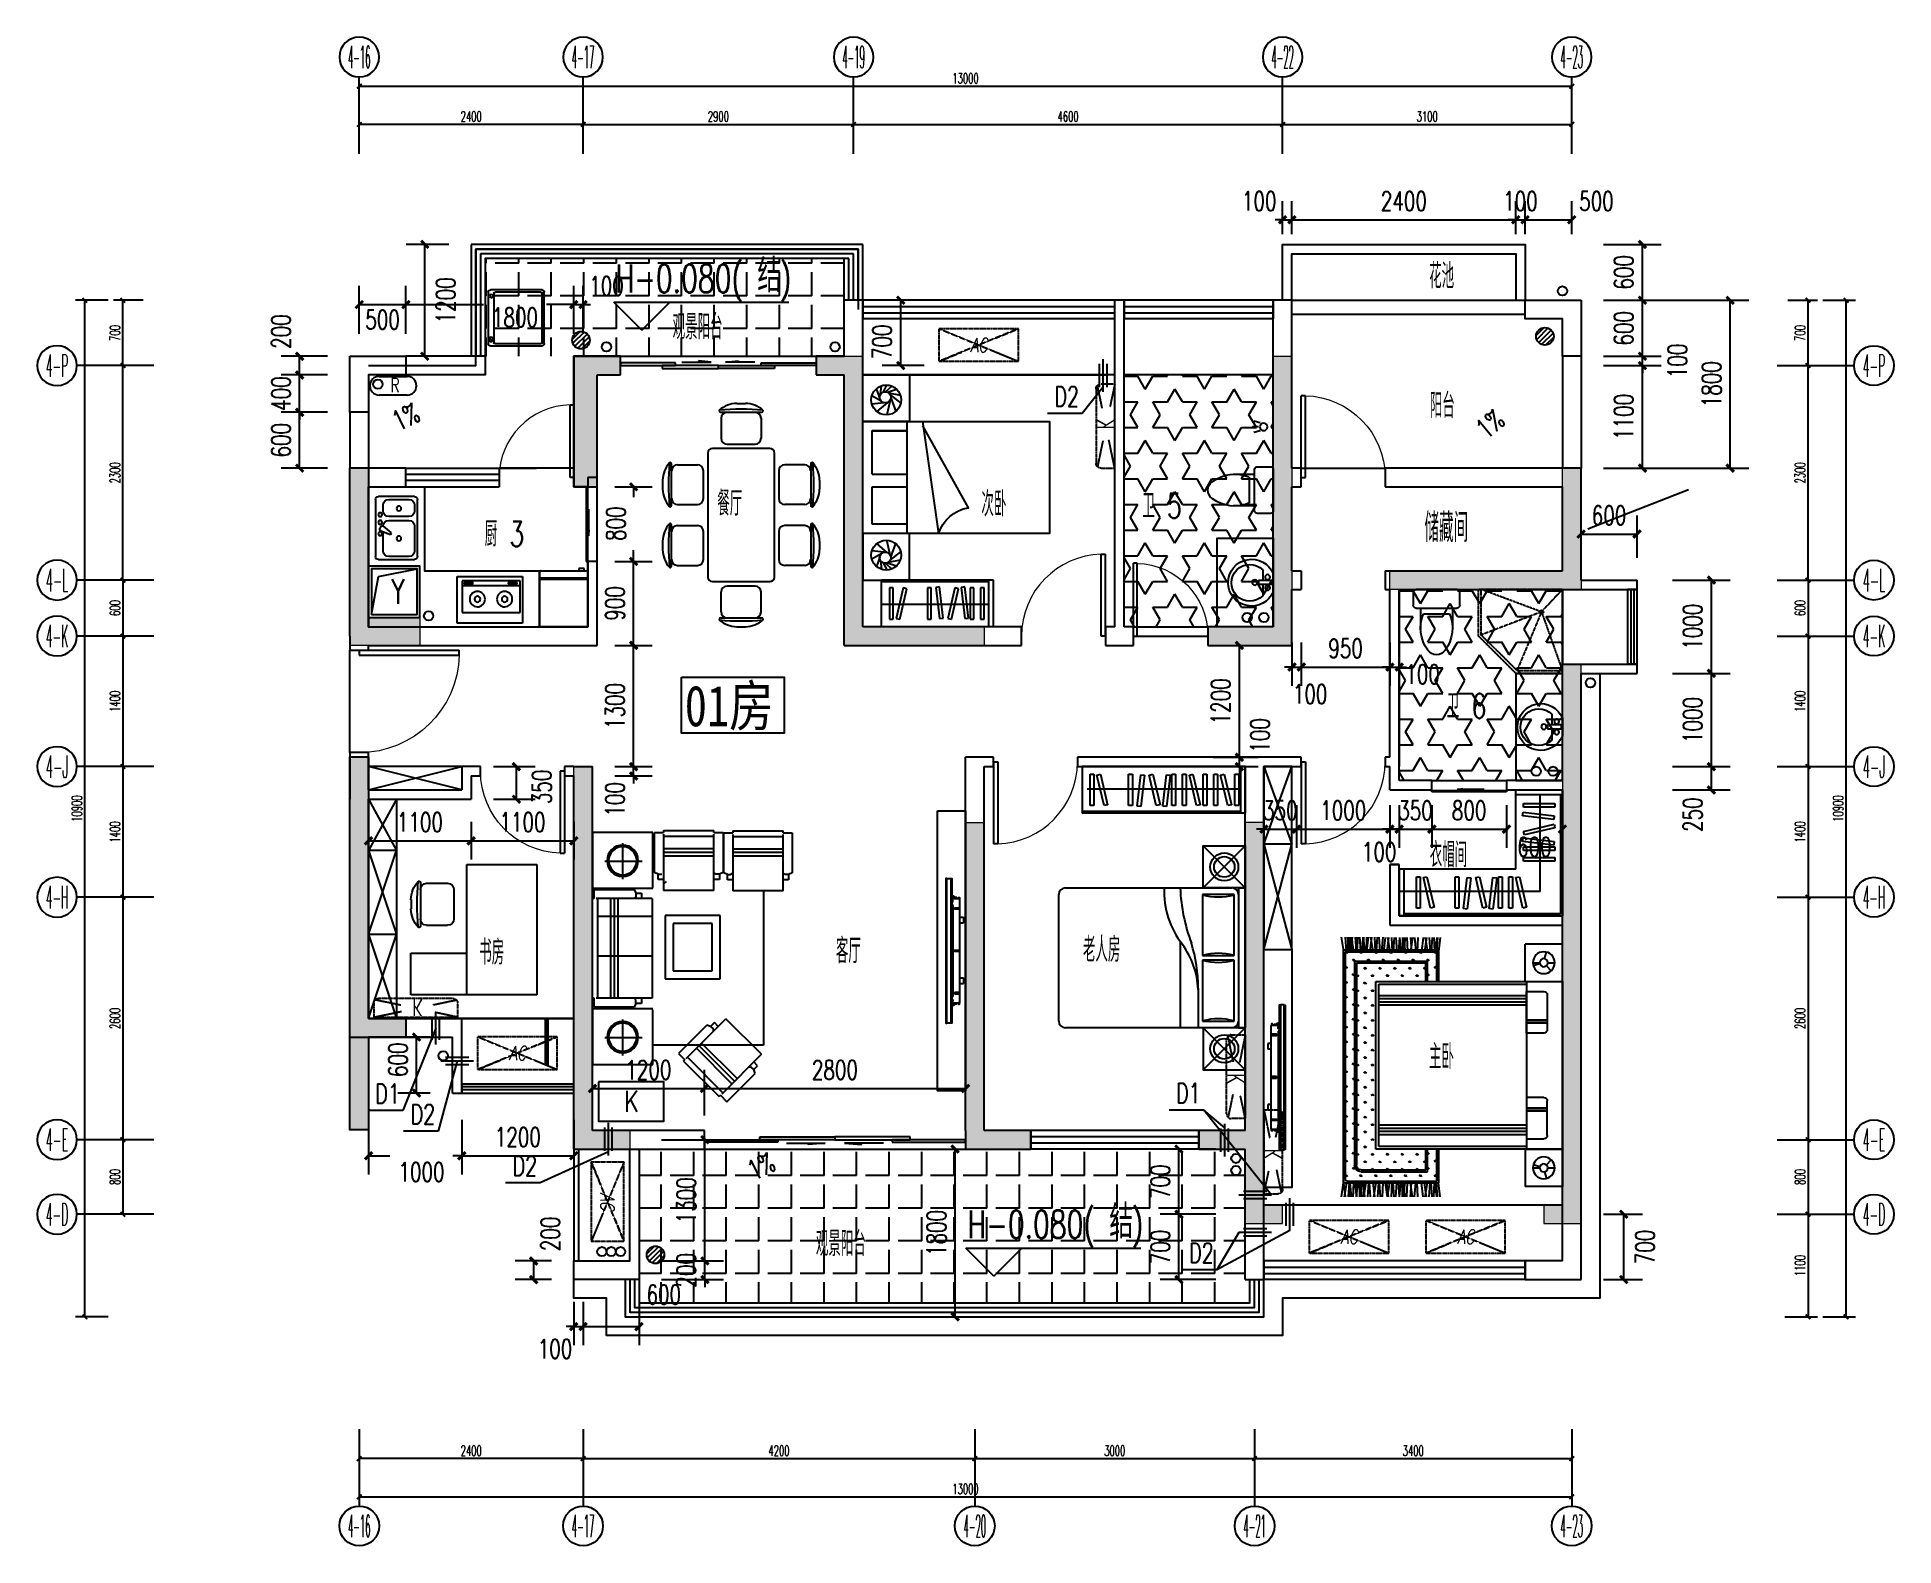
# Model space of a CAD drawing. Extents: x 184967 to 628822, y -100826 to 121332.
# Drawn here: x 315150 to 335057, y 31519 to 47696 of the extents above; entities that cross this region are included whole.
import ezdxf
from ezdxf.enums import TextEntityAlignment as Align

# ---------------------------------------------------------------- set-up
doc = ezdxf.new("R2010")
doc.units = 0
doc.header["$MEASUREMENT"] = 0
doc.linetypes.add('__DASH', pattern=[0.35, 0.25, -0.1])
doc.linetypes.add('DASH', pattern=[0.35, 0.25, -0.1])
for name, color, linetype in [('1-涂料1', 251, 'Continuous'), ('4#6#-col-2F~31F$0$SURFACE', 6, 'Continuous'), ('AXIS_TEXT', 7, 'Continuous'), ('by', 30, 'Continuous'), ('DIM_ELEV', 3, 'Continuous'), ('DIM_IDEN', 3, 'Continuous'), ('DIM_LEAD', 3, 'Continuous'), ('EQUIP_地漏', 7, 'Continuous'), ('fur', 252, 'Continuous'), ('KT', 8, 'DASH'), ('lvtry', 9, 'Continuous'), ('PS', 60, 'Continuous'), ('PUB_DIM', 3, 'Continuous'), ('pub_dim1', 190, 'Continuous'), ('PUB_TEXT', 7, 'Continuous'), ('TEXT', 7, 'Continuous'), ('VPIPE-凝结', 150, 'TG_N'), ('VPIPE-废水', 31, 'TG_F'), ('VPIPE-污水', 2, 'DASH'), ('VPIPE-直饮', 140, 'TG_Y'), ('VPIPE-给水', 3, 'TG_J'), ('VPIPE-通气', 7, 'TG_T'), ('VPIPE-雨水', 4, 'TG_Y'), ('WALL', 145, 'Continuous'), ('WC', 5, 'Continuous'), ('WINDOW', 141, 'Continuous'), ('厨洁具', 8, 'Continuous'), ('栏杆', 4, 'Continuous'), ('热水器', 1, 'Continuous'), ('看线', 67, 'Continuous'), ('降板填充', 251, 'Continuous'), ('面积匡算', 1, 'Continuous')]:
    doc.layers.add(name, color=color, linetype=linetype)
doc.layers.add('4#6#-col-2F~31F$0$COLU', color=7, linetype='Continuous', lineweight=0)
doc.layers.add('4#6#-col-2F~31F$0$COLU_HATCH', color=251, linetype='Continuous', lineweight=0)
doc.styles.add('-宋体', font='', dxfattribs={"width": 0.7})
doc.styles.add('_TCH_AXIS', font='COMPLEX', dxfattribs={"bigfont": 'GBCBIG'})
doc.styles.add('_TCH_DIM', font='SIMPLEX', dxfattribs={"bigfont": 'GBCBIG'})
doc.styles.add('_TCH_DIM_T3', font='SIMPLEX', dxfattribs={"width": 0.705882, "bigfont": 'GBCBIG'})
doc.styles.add('COMPLEX', font='COMPLEX')
doc.styles.add('DIM_FONT', font='SIMPLEX.shx', dxfattribs={"width": 0.8})
doc.styles.add('ENGLISH', font='italict.shx')
doc.styles.add('LHZ', font='RS5.SHX', dxfattribs={"width": 0.7, "height": 2000, "bigfont": 'HZTXT.shx'})
doc.styles.add('ROMANS', font='romans.shx', dxfattribs={"width": 0.8, "bigfont": 'hztxt.shx'})
doc.styles.get("Standard").update_dxf_attribs({"font": 'gbenor.shx', "bigfont": 'gbcbig.shx'})
doc.styles.add('TG_LINETYPE', font='GBXWXT', dxfattribs={"width": 0.7, "height": 3, "bigfont": 'GBCBIG'})
doc.styles.add('宋体', font='romans.shx', dxfattribs={"height": 2, "bigfont": 'gbcbig.shx'})
doc.styles.add('尺寸标注', font='txt.shx', dxfattribs={"width": 0.6, "height": 110})
doc.styles.get('-宋体').set_extended_font_data('SimSun')
doc.linetypes.add('TG_F', pattern='A,3,-0.34,["F",TG_LINETYPE,S=0.1,R=0,X=-0.2,Y=-0.08],0', length=3.34)
doc.linetypes.add('TG_J', pattern='A,3,-0.34,["J",TG_LINETYPE,S=0.1,R=0,X=-0.2,Y=-0.08],0', length=3.34)
doc.linetypes.add('TG_N', pattern='A,3,-0.34,["N",TG_LINETYPE,S=0.1,R=0,X=-0.23,Y=-0.08],0', length=3.34)
doc.linetypes.add('TG_T', pattern='A,2,-0.3,["T",TG_LINETYPE,S=0.1,R=0,X=-0.23,Y=-0.1],0', length=2.3)
doc.linetypes.add('TG_Y', pattern='A,3,-0.34,["Y",TG_LINETYPE,S=0.1,R=0,X=-0.23,Y=-0.08],0', length=3.34)
doc.dimstyles.new('1-50', dxfattribs={"dimscale": 50, "dimtxt": 110, "dimasz": 1, "dimexe": 2, "dimexo": 2, "dimgap": 0.6, "dimtad": 1, "dimdec": 0, "dimrnd": 5, "dimtxsty": '尺寸标注', "dimblk": 'ARCHTICK', "dimcen": 2.5, "dimclrd": 251, "dimclre": 251, "dimclrt": 50, "dimadec": 0, "dimazin": 0, "dimtfac": 1, "dimtdec": 0, "dimtix": 1, "dimtmove": 2, "dimatfit": 3, "dimldrblk": 'DOT', "dimfxl": 1, "dimarcsym": 0})
doc.dimstyles.new('_TCH_ARCH&&80', dxfattribs={"dimtxt": 204, "dimasz": 80, "dimexe": 200, "dimexo": 240, "dimgap": 98, "dimtad": 1, "dimdec": 0, "dimzin": 0, "dimdsep": 46, "dimtxsty": '_TCH_DIM_T3', "dimblk": 'ARCHTICK', "dimcen": 0.09, "dimclrt": 7, "dimazin": 2, "dimtfac": 1, "dimtdec": 0, "dimtix": 1, "dimtmove": 2, "dimatfit": 3, "dimfxl": 1, "dimtolj": 1, "dimtzin": 0, "dimarcsym": 0})

msp = doc.modelspace()

# ---------------------------------------------------------------- texts
at = {"color": 1, "linetype": 'ByBlock', "style": '-宋体', "width": 0.8}
msp.add_text('01房', height=437.5, rotation=0.00475, dxfattribs=at).set_placement((322093.9, 40306.9))

# ---------------------------------------------------------------- blocks, each defined once
blk = doc.blocks.new('_C1IBA')
at = {"layer": 'fur'}
for p, q in [((450, 750), (0, 1200)), ((0, 750), (450, 1200)), ((0, -750), (450, -1200)), ((450, -750), (0, -1200))]:
    blk.add_line(p, q, dxfattribs=at)
at = {"layer": 'fur', "linetype": 'ByBlock'}
for p, q in [((0, -750), (0, 750)), ((72, 750), (0, 750)), ((72, -750), (72, 750)), ((458, 678), (121, 678)), ((121, 678), (121, 24)), ((145, 750), (1928, 750)), ((458, 24), (458, 678)), ((506, 325), (506, 750)), ((699, -169), (699, 750)), ((2000, 678), (2000, -678)), ((121, 24), (458, 24)), ((458, -24), (121, -24)), ((121, -24), (121, -678)), ((458, -678), (458, -24)), ((72, -750), (0, -750)), ((121, -678), (458, -678)), ((1928, -750), (145, -750))]:
    blk.add_line(p, q, dxfattribs=at)
at = {"layer": 'fur'}
for points in [[(0, 750), (450, 750), (450, 1200), (0, 1200)], [(0, -750), (450, -750), (450, -1200), (0, -1200)]]:
    blk.add_lwpolyline(points, close=True, dxfattribs=at)
for centre, radius in [((225, 975), 150), ((225, 975), 110), ((225, -975), 150), ((225, -975), 110)]:
    blk.add_circle(centre, radius, dxfattribs=at)
at = {"layer": 'fur', "linetype": 'ByBlock'}
for centre, radius, start, end in [((145, 678), 72.3, 90, 180), ((289, 1256), 603, 253.7398, 286.2602), ((1928, 678), 72.3, 0, 90), ((1391, 377), 886, 182.5398, 216.0403), ((2019, 306), 1513, 179.2582, 197.8034), ((289, -554), 603, 73.7398, 106.2602), ((289, 554), 603, 253.7398, 286.2602), ((-1237, -834), 1937, 2.4934, 20.4717), ((-52, -712), 922, 357.6218, 37.951), ((145, -678), 72.3, 180, 270), ((289, -1256), 603, 73.7398, 106.2602), ((1928, -678), 72.3, 270, 0)]:
    blk.add_arc(centre, radius, start, end, dxfattribs=at)
at = {"layer": 'fur', "flags": 9}
for tag in ['XSIZE', 'YSIZE']:
    blk.add_attdef(tag, (0, 0), '', height=0.5, dxfattribs=at)
blk = doc.blocks.new('A$C1C2A28CF')
for p, q in [((835, 2520), (935, 2520)), ((655, 2420), (1115, 2420)), ((660, 2352), (660, 2127)), ((1110, 2352), (1110, 2127)), ((510, 1960), (510, 560)), ((1210, 2010), (560, 2010)), ((727, 2060), (1042, 2060)), ((1260, 560), (1260, 1960)), ((100, 1373), (100, 1833)), ((167, 1828), (392, 1828)), ((460, 1446), (460, 1761)), ((1310, 1761), (1310, 1446)), ((1602, 1828), (1377, 1828)), ((1670, 1833), (1670, 1373)), ((0, 1554), (0, 1653)), ((1770, 1653), (1770, 1554)), ((167, 1378), (392, 1378)), ((1602, 1378), (1377, 1378)), ((100, 687), (100, 1147)), ((167, 1142), (392, 1142)), ((460, 759), (460, 1074)), ((1310, 1074), (1310, 759)), ((1602, 1142), (1377, 1142)), ((1670, 1147), (1670, 687)), ((0, 867), (0, 966)), ((1770, 966), (1770, 867)), ((167, 692), (392, 692)), ((1602, 692), (1377, 692)), ((560, 510), (1210, 510)), ((727, 460), (1042, 460)), ((660, 167), (660, 392)), ((1110, 167), (1110, 392)), ((655, 100), (1115, 100)), ((835, 0), (935, 0))]:
    blk.add_line(p, q)
for centre, radius, start, end in [((845, 2205), 316, 91.7651, 130.7265), ((925, 2205), 316, 49.2735, 88.2349), ((646, 2436), 10, 130.7265, 202.67), ((655, 2440), 20, 202.67, 270), ((885, -258), 2713, 84.8023, 95.1977), ((727, 2352), 67.5, 90, 180), ((1042, 2352), 67.5, 0, 90), ((1115, 2440), 20, 270, 337.33), ((1124, 2436), 10, 337.33, 49.2735), ((727, 2127), 67.5, 180, 270), ((1042, 2127), 67.5, 270, 0), ((560, 1960), 50, 90, 180), ((1210, 1960), 50, 0, 90), ((315, 1643), 316, 139.2735, 178.2349), ((2778, 1603), 2713, 174.8023, 185.1977), ((84, 1843), 10, 67.33, 139.2735), ((80, 1833), 20, 0, 67.33), ((167, 1761), 67.5, 90, 180), ((392, 1761), 67.5, 0, 90), ((1377, 1761), 67.5, 90, 180), ((1602, 1761), 67.5, 0, 90), ((1690, 1833), 20, 112.67, 180), ((1686, 1843), 10, 40.7265, 112.67), ((-1008, 1603), 2713, 354.8023, 5.1977), ((1455, 1643), 316, 1.7651, 40.7265), ((315, 1564), 316, 181.7651, 220.7265), ((1455, 1564), 316, 319.2735, 358.2349), ((84, 1364), 10, 220.7265, 292.67), ((80, 1373), 20, 292.67, 0), ((167, 1446), 67.5, 180, 270), ((392, 1446), 67.5, 270, 0), ((1377, 1446), 67.5, 180, 270), ((1602, 1446), 67.5, 270, 0), ((1690, 1373), 20, 180, 247.33), ((1686, 1364), 10, 247.33, 319.2735), ((315, 956), 316, 139.2735, 178.2349), ((2778, 917), 2713, 174.8023, 185.1977), ((84, 1156), 10, 67.33, 139.2735), ((80, 1147), 20, 0, 67.33), ((167, 1074), 67.5, 90, 180), ((392, 1074), 67.5, 0, 90), ((1377, 1074), 67.5, 90, 180), ((1602, 1074), 67.5, 0, 90), ((1690, 1147), 20, 112.67, 180), ((1686, 1156), 10, 40.7265, 112.67), ((-1008, 917), 2713, 354.8023, 5.1977), ((1455, 956), 316, 1.7651, 40.7265), ((315, 877), 316, 181.7651, 220.7265), ((1455, 877), 316, 319.2735, 358.2349), ((84, 677), 10, 220.7265, 292.67), ((80, 687), 20, 292.67, 0), ((167, 759), 67.5, 180, 270), ((392, 759), 67.5, 270, 0), ((1377, 759), 67.5, 180, 270), ((1602, 759), 67.5, 270, 0), ((1690, 687), 20, 180, 247.33), ((1686, 677), 10, 247.33, 319.2735), ((560, 560), 50, 180, 270), ((727, 392), 67.5, 90, 180), ((1042, 392), 67.5, 0, 90), ((1210, 560), 50, 270, 0), ((646, 84), 10, 157.33, 229.2735), ((655, 80), 20, 90, 157.33), ((845, 315), 316, 229.2735, 268.2349), ((885, 2778), 2713, 264.8023, 275.1977), ((727, 167), 67.5, 180, 270), ((925, 315), 316, 271.7651, 310.7265), ((1042, 167), 67.5, 270, 0), ((1115, 80), 20, 22.67, 90), ((1124, 84), 10, 310.7265, 22.67)]:
    blk.add_arc(centre, radius, start, end)
blk = doc.blocks.new('YJ02')
at = {"layer": 'fur'}
h = blk.add_hatch(dxfattribs=at)
h.set_pattern_fill('ANSI31,_O', color=256, scale=25, angle=270)
h.set_pattern_definition([(315, (4797.172, 52439.616), (2.2097087, 2.2097087), [])])
h.paths.add_polyline_path([(-350, -65), (-350, -75), (-360, -75), (-360, -65)])
h = blk.add_hatch(dxfattribs=at)
h.set_pattern_fill('ANSI31,_O', color=256, scale=25, angle=270)
h.set_pattern_definition([(315, (5257.172, 52439.616), (2.2097087, 2.2097087), [])])
h.paths.add_polyline_path([(350, -65), (350, -75), (360, -75), (360, -65)])
h = blk.add_hatch(dxfattribs=at)
h.set_pattern_fill('ANSI31,_O', color=256, scale=25, angle=270)
h.set_pattern_definition([(315, (4827.172, 52439.616), (2.2097087, 2.2097087), [])])
h.paths.add_polyline_path([(-372, -147), (-372, -136), (-382, -136), (-382, -147)])
h = blk.add_hatch(dxfattribs=at)
h.set_pattern_fill('ANSI31,_O', color=256, scale=25, angle=270)
h.set_pattern_definition([(315, (5227.172, 52439.616), (2.2097087, 2.2097087), [])])
h.paths.add_polyline_path([(372, -147), (372, -136), (382, -136), (382, -147)])
for p, q in [((-390, -85), (-390, -65)), ((-381, -79), (-390, -65)), ((-381, -99), (-390, -85)), ((-381, -119), (-381, -79)), ((-372, -79), (-381, -79)), ((-381, -99), (-372, -99)), ((-372, -119), (-381, -119)), ((372, -79), (381, -79)), ((381, -99), (372, -99)), ((372, -119), (381, -119)), ((381, -79), (390, -65)), ((381, -119), (381, -79)), ((381, -99), (390, -85)), ((390, -85), (390, -65)), ((-234, -152), (-234, -189)), ((-194, -189), (-234, -189)), ((-194, -152), (-194, -189)), ((201, -152), (201, -189)), ((241, -189), (201, -189)), ((241, -152), (241, -189))]:
    blk.add_line(p, q, dxfattribs=at)
for points in [[(517, -12), (517, 0), (-517, 0), (-517, -12)], [(517, -53), (517, -65), (-517, -65), (-517, -53)], [(-298, -152), (-298, -95), (-308, -95), (-308, -152)], [(298, -152), (298, -95), (308, -95), (308, -152)]]:
    blk.add_lwpolyline(points, dxfattribs=at)
for points in [[(518, -12), (518, -53), (-518, -53), (-518, -12)], [(-350, -65), (-350, -75), (-360, -75), (-360, -65)], [(350, -65), (350, -75), (360, -75), (360, -65)], [(-372, -147), (-372, -136), (-382, -136), (-382, -147)], [(372, -147), (372, -136), (382, -136), (382, -147)]]:
    blk.add_lwpolyline(points, close=True, dxfattribs=at)
for points in [[(-372, -65), (-372, -147, 0.414214), (-367, -152), (367, -152, 0.414214), (372, -147), (372, -65)], [(330, -65), (330, -70, -0.414214), (325, -75), (-325, -75, -0.414214), (-330, -70), (-330, -65)], [(-5, -152), (-5, -95, -0.8844), (5, -95), (5, -152)]]:
    blk.add_lwpolyline(points, format="xyb", dxfattribs=at)
blk = doc.blocks.new('FGGBB')
at = {"layer": 'fur'}
for p, q in [((453353, 247542), (453353, 247041)), ((453467, 247542), (453353, 247542)), ((454097, 247565), (453467, 247565)), ((453467, 247542), (453467, 247565)), ((453467, 246814), (453467, 247519)), ((454097, 247565), (454097, 247542)), ((454211, 247542), (454097, 247542)), ((454097, 247519), (454097, 246814)), ((454211, 247041), (454211, 247542)), ((454219, 247546), (454219, 247045)), ((454333, 247546), (454219, 247546)), ((454964, 247569), (454333, 247569)), ((454333, 247546), (454333, 247569)), ((454333, 246818), (454333, 247523)), ((454964, 247569), (454964, 247546)), ((455077, 247546), (454964, 247546)), ((454964, 247523), (454964, 246818)), ((455077, 247045), (455077, 247546)), ((455101, 247546), (455855, 247546)), ((455101, 246847), (455101, 247535)), ((455855, 247546), (455855, 246847)), ((454097, 247496), (453467, 247496)), ((453467, 247337), (454097, 247337)), ((453467, 247292), (454097, 247292)), ((454964, 247500), (454333, 247500)), ((454333, 247341), (454964, 247341)), ((454333, 247296), (454964, 247296)), ((455478, 247412), (455478, 246960)), ((453353, 247041), (453398, 247019)), ((453444, 247019), (453467, 247041)), ((453467, 247246), (454097, 247246)), ((454120, 247019), (454097, 247041)), ((454165, 247019), (454211, 247041)), ((454219, 247045), (454265, 247023)), ((454310, 247023), (454333, 247045)), ((454333, 247250), (454964, 247250)), ((455032, 247023), (455077, 247045)), ((455232, 247181), (455703, 247181)), ((453398, 247019), (453444, 247019)), ((453398, 247019), (453398, 246950)), ((453398, 246950), (453467, 246950)), ((453467, 246814), (454097, 246814)), ((453711, 246814), (453711, 244880)), ((454097, 246950), (454165, 246950)), ((454165, 247019), (454120, 247019)), ((454165, 246950), (454165, 247019)), ((454265, 247023), (454310, 247023)), ((454265, 247023), (454265, 246954)), ((454265, 246954), (454333, 246954)), ((454333, 246818), (454964, 246818)), ((454953, 246909), (454930, 246932)), ((454964, 246954), (455032, 246954)), ((455032, 247023), (454986, 247023)), ((455032, 246954), (455032, 247023)), ((455855, 246847), (455101, 246847)), ((455334, 246830), (455311, 246785)), ((455834, 246830), (455334, 246830)), ((455834, 246716), (455834, 246830)), ((455106, 246716), (455106, 245469)), ((455106, 246716), (455811, 246716)), ((455311, 246785), (455243, 246785)), ((455243, 246785), (455243, 246716)), ((455311, 246785), (455311, 246739)), ((455311, 246739), (455334, 246716)), ((455538, 246716), (455538, 245469)), ((455584, 246716), (455584, 245469)), ((455629, 246716), (455629, 245469)), ((455789, 245469), (455789, 246716)), ((455834, 246716), (455857, 246716)), ((455857, 245469), (455857, 246716)), ((454256, 245711), (454256, 246505)), ((454256, 246505), (454944, 246505)), ((454356, 245811), (454356, 246405)), ((454356, 246405), (454844, 246405)), ((454844, 246405), (454844, 245811)), ((454944, 246505), (454944, 245711)), ((455106, 246493), (455789, 246493)), ((455106, 245993), (455789, 245993)), ((454944, 245711), (454256, 245711)), ((454844, 245811), (454356, 245811)), ((455106, 245469), (455811, 245469)), ((455243, 245469), (455243, 245401)), ((455311, 245447), (455334, 245469)), ((455311, 245401), (455311, 245447)), ((455834, 245356), (455834, 245469)), ((455834, 245469), (455857, 245469)), ((453737, 244764), (454183, 245210)), ((454682, 244711), (454183, 245210)), ((455101, 245333), (455855, 245333)), ((455101, 244635), (455101, 245323)), ((455243, 245401), (455311, 245401)), ((455311, 245401), (455334, 245356)), ((455334, 245356), (455834, 245356)), ((455478, 245200), (455478, 244748)), ((455855, 245333), (455855, 244635)), ((454279, 245113), (454328, 245162)), ((454328, 245162), (454376, 245113)), ((454376, 245113), (454344, 245081)), ((454344, 245081), (454344, 245049)), ((454376, 245113), (454424, 245129)), ((454424, 245129), (454778, 244775)), ((455232, 244968), (455703, 244968)), ((453711, 244880), (455101, 244880)), ((453737, 244764), (454236, 244265)), ((454043, 244458), (454489, 244904)), ((454075, 244426), (454521, 244872)), ((454107, 244394), (454553, 244840)), ((454666, 244727), (454220, 244281)), ((454778, 244775), (454698, 244695)), ((453785, 244619), (453834, 244668)), ((453834, 244571), (453785, 244619)), ((453818, 244523), (453834, 244571)), ((454172, 244169), (453818, 244523)), ((453834, 244571), (453866, 244603)), ((453866, 244603), (453898, 244603)), ((454714, 244679), (454268, 244233)), ((454714, 244679), (454698, 244695)), ((455855, 244635), (455101, 244635)), ((454252, 244249), (454172, 244169)), ((454252, 244249), (454268, 244233))]:
    blk.add_line(p, q, dxfattribs=at)
for centre, radius in [((455478, 247191), 196), ((455478, 247191), 176), ((455478, 244979), 196), ((455478, 244979), 176)]:
    blk.add_circle(centre, radius, dxfattribs=at)
blk = doc.blocks.new('A$C45FB4F04')
at = {"linetype": 'ByBlock'}
for p, q in [((0, 431), (0, 1631)), ((500, 1631), (0, 1631)), ((20, 480), (20, 1631)), ((260, 480), (260, 1631)), ((500, 431), (500, 1631)), ((83, 1507), (83, 1547)), ((83, 1547), (419, 1547)), ((419, 1507), (83, 1507)), ((83, 1399), (410, 1474)), ((92, 1361), (83, 1399)), ((419, 1436), (92, 1361)), ((410, 1474), (419, 1436)), ((419, 1547), (419, 1507)), ((73, 1010), (78, 1050)), ((407, 971), (73, 1010)), ((78, 1050), (412, 1010)), ((83, 1099), (83, 1139)), ((83, 1139), (419, 1139)), ((419, 1099), (83, 1099)), ((412, 1010), (407, 971)), ((419, 1139), (419, 1099)), ((83, 845), (410, 920)), ((92, 806), (83, 845)), ((419, 881), (92, 806)), ((410, 920), (419, 881)), ((73, 738), (78, 778)), ((407, 699), (73, 738)), ((78, 778), (412, 738)), ((83, 641), (83, 681)), ((83, 681), (419, 681)), ((419, 641), (83, 641)), ((412, 738), (407, 699)), ((419, 681), (419, 641)), ((500, 480), (0, 480)), ((500, 431), (0, 431)), ((83, 530), (83, 569)), ((83, 569), (419, 569)), ((419, 530), (83, 530)), ((419, 569), (419, 530))]:
    blk.add_line(p, q, dxfattribs=at)
blk = doc.blocks.new('$PLAN$00002312')
at = {"layer": 'fur'}
h = blk.add_hatch(dxfattribs=at)
h.set_pattern_fill('GRASS', color=256, scale=40, angle=-180, style=0)
h.set_pattern_definition([(270, (46306.79, 12506.34), (79.82364, -79.82364), [21.16645, -138.4808]), (225, (46306.79, 12506.34), (79.8237, -79.8237), [21.16645, -91.7213]), (315, (46306.79, 12506.34), (79.8237, 79.8237), [21.16645, -91.7213])])
h.paths.add_polyline_path([(2229, 2414), (1446, 2414), (1446, 2200), (1346, 2200), (1346, 2514), (2329, 2514), (2329, 79, -0.414214), (2309, 59), (1346, 59), (1346, 400), (1446, 400), (1446, 159), (2159, 159, 0.414214), (2229, 229)])
h = blk.add_hatch(dxfattribs=at)
h.set_pattern_fill('GRASS', color=256, scale=40, angle=-180, style=0)
h.set_pattern_definition([(270, (-826049.51, 34687.465), (-79.823638, -79.823638), [21.166453, -138.480812]), (315, (-826049.51, 34687.46), (-79.823692, -79.823693), [21.166453, -91.721292]), (225, (-826049.51, 34687.46), (-79.823693, 79.823692), [21.166453, -91.721292])])
h.paths.add_polyline_path([(2000, 2200), (1466, 2200), (1466, 2394), (2209, 2394), (2209, 229, -0.414214), (2159, 179), (1466, 179), (1466, 400), (2000, 400)])
for p, q in [((0, 2200), (0, 2600)), ((0, 2600), (400, 2600)), ((400, 2200), (400, 2600)), ((1310, 2669), (1330, 2519)), ((1338, 2669), (1351, 2519)), ((1345, 2669), (1365, 2519)), ((1378, 2669), (1370, 2519)), ((1397, 2669), (1407, 2519)), ((1427, 2669), (1417, 2519)), ((1470, 2669), (1445, 2519)), ((1457, 2669), (1477, 2519)), ((1492, 2669), (1512, 2519)), ((1550, 2669), (1557, 2519)), ((1585, 2669), (1572, 2519)), ((1608, 2669), (1628, 2519)), ((1630, 2669), (1618, 2519)), ((1669, 2669), (1660, 2519)), ((1687, 2669), (1704, 2519)), ((1697, 2669), (1691, 2519)), ((1713, 2669), (1714, 2519)), ((1748, 2669), (1733, 2519)), ((1745, 2669), (1758, 2519)), ((1785, 2669), (1777, 2519)), ((1804, 2669), (1814, 2519)), ((1834, 2669), (1824, 2519)), ((1877, 2669), (1852, 2519)), ((1864, 2669), (1884, 2519)), ((1899, 2669), (1919, 2519)), ((1927, 2673), (1940, 2523)), ((1967, 2673), (1959, 2523)), ((1986, 2673), (1996, 2523)), ((2016, 2673), (2006, 2523)), ((2059, 2673), (2034, 2523)), ((2046, 2673), (2066, 2523)), ((2081, 2673), (2101, 2523)), ((2102, 2673), (2103, 2523)), ((2137, 2673), (2122, 2523)), ((2134, 2673), (2147, 2523)), ((2139, 2673), (2146, 2523)), ((2174, 2673), (2161, 2523)), ((2174, 2673), (2166, 2523)), ((2193, 2673), (2203, 2523)), ((2197, 2673), (2217, 2523)), ((2219, 2673), (2207, 2523)), ((2223, 2673), (2213, 2523)), ((2266, 2673), (2241, 2523)), ((2258, 2673), (2249, 2523)), ((2253, 2673), (2273, 2523)), ((2279, 2673), (2271, 2523)), ((2276, 2673), (2293, 2523)), ((2286, 2673), (2280, 2523)), ((2288, 2673), (2308, 2523)), ((2303, 2673), (2295, 2523)), ((2298, 2673), (2308, 2523)), ((2328, 2673), (2318, 2523)), ((2371, 2673), (2346, 2523)), ((156, 2400), (82, 2400)), ((191, 2443), (172, 2514)), ((317, 2400), (243, 2400)), ((2209, 2394), (2209, 229)), ((2229, 2414), (2229, 229)), ((2329, 2514), (2329, 79)), ((2349, 2534), (2349, 59)), ((2000, 2200), (0, 2200)), ((0, 2200), (0, 400)), ((171, 2367), (121, 2313)), ((242, 2389), (313, 2368)), ((385, 2200), (385, 400)), ((2000, 400), (2000, 2200)), ((162, 2054), (162, 1682)), ((385, 2090), (198, 2090)), ((1970, 2170), (385, 2170)), ((385, 1646), (385, 2090)), ((385, 2044), (1970, 2044)), ((385, 2011), (1970, 2011)), ((1970, 430), (1970, 2170)), ((385, 1977), (1970, 1977)), ((385, 1943), (1970, 1943)), ((385, 1788), (162, 1788)), ((385, 1781), (162, 1781)), ((385, 1755), (162, 1755)), ((198, 1646), (385, 1646)), ((162, 547), (162, 918)), ((385, 845), (162, 845)), ((385, 819), (162, 819)), ((385, 812), (162, 812)), ((198, 954), (385, 954)), ((385, 954), (385, 511)), ((385, 657), (1970, 657)), ((385, 624), (1970, 624)), ((400, 400), (0, 400)), ((0, 400), (2000, 400)), ((0, 400), (0, 0)), ((385, 511), (198, 511)), ((385, 590), (1970, 590)), ((385, 556), (1970, 556)), ((385, 430), (1970, 430)), ((400, 400), (400, 0)), ((1326, 39), (1326, 400)), ((1346, 59), (1346, 400)), ((1446, 159), (1446, 400)), ((1466, 179), (1466, 400)), ((156, 200), (82, 200)), ((171, 233), (121, 287)), ((242, 212), (313, 232)), ((317, 200), (243, 200)), ((0, 0), (400, 0)), ((191, 158), (172, 86)), ((1310, -111), (1330, 39)), ((2329, 39), (1326, 39)), ((1338, -111), (1351, 39)), ((1345, -111), (1365, 39)), ((2309, 59), (1346, 59)), ((1378, -111), (1370, 39)), ((1397, -111), (1407, 39)), ((1427, -111), (1417, 39)), ((1470, -111), (1445, 39)), ((2159, 159), (1446, 159)), ((1457, -111), (1477, 39)), ((2159, 179), (1466, 179)), ((1492, -111), (1512, 39)), ((1550, -111), (1557, 39)), ((1585, -111), (1572, 39)), ((1608, -111), (1628, 39)), ((1630, -111), (1618, 39)), ((1669, -111), (1660, 39)), ((1687, -111), (1704, 39)), ((1697, -111), (1691, 39)), ((1713, -111), (1714, 39)), ((1748, -111), (1733, 39)), ((1745, -111), (1758, 39)), ((1785, -111), (1777, 39)), ((1804, -111), (1814, 39)), ((1834, -111), (1824, 39)), ((1877, -111), (1852, 39)), ((1864, -111), (1884, 39)), ((1877, -111), (1897, 39)), ((1930, -111), (1923, 39)), ((1949, -111), (1960, 39)), ((1980, -111), (1969, 39)), ((2022, -111), (1998, 39)), ((2010, -111), (2029, 39)), ((2056, -111), (2067, 39)), ((2086, -111), (2076, 39)), ((2129, -111), (2105, 39)), ((2117, -111), (2136, 39)), ((2128, -111), (2119, 39)), ((2146, -111), (2163, 39)), ((2156, -111), (2150, 39)), ((2152, -111), (2171, 39)), ((2172, -111), (2174, 39)), ((2207, -111), (2192, 39)), ((2204, -111), (2217, 39)), ((2209, -111), (2216, 39)), ((2244, -111), (2231, 39)), ((2244, -111), (2237, 39)), ((2263, -111), (2274, 39)), ((2267, -111), (2287, 39)), ((2290, -111), (2277, 39)), ((2293, -111), (2283, 39)), ((2336, -111), (2312, 39)), ((2324, -111), (2343, 39)), ((2370, -111), (2346, 39))]:
    blk.add_line(p, q, dxfattribs=at)
for points in [[(1326, 2200), (1326, 2534), (2349, 2534)], [(1346, 2200), (1346, 2514), (2329, 2514)], [(1446, 2200), (1446, 2414), (2229, 2414)], [(1466, 2200), (1466, 2394), (2209, 2394)]]:
    blk.add_lwpolyline(points, dxfattribs=at)
for centre, radius in [((200, 2400), 117), ((200, 2400), 43.4), ((200, 200), 117), ((200, 200), 43.4)]:
    blk.add_circle(centre, radius, dxfattribs=at)
for centre, radius, start, end in [((198, 2054), 36.1, 90, 180), ((198, 1682), 36.1, 180, 270), ((198, 918), 36.1, 90, 180), ((198, 547), 36.1, 180, 270), ((2159, 229), 50, 270, 0), ((2159, 229), 70, 270, 0), ((2309, 79), 20, 270, 0), ((2329, 59), 20, 270, 0)]:
    blk.add_arc(centre, radius, start, end, dxfattribs=at)
blk = doc.blocks.new('PMJJ0073')
at = {"layer": 'fur'}
for p, q in [((0, 600), (0, 1100)), ((0, 1100), (500, 1100)), ((500, 1100), (500, 600)), ((196, 818), (97, 877)), ((224, 802), (97, 785)), ((180, 854), (145, 953)), ((265, 806), (151, 707)), ((190, 895), (201, 984)), ((222, 918), (258, 992)), ((241, 920), (309, 981)), ((291, 830), (255, 672)), ((263, 916), (362, 947)), ((276, 908), (402, 882)), ((293, 885), (407, 797)), ((299, 853), (352, 709)), ((500, 600), (0, 600)), ((473, -600), (473, 600)), ((100, 36), (477, 36)), ((100, -101), (473, -101)), ((0, -600), (0, -1100)), ((500, -600), (0, -600)), ((224, -802), (97, -785)), ((265, -806), (151, -707)), ((291, -830), (255, -672)), ((299, -853), (352, -709)), ((500, -1100), (500, -600)), ((196, -818), (97, -877)), ((180, -854), (145, -953)), ((190, -895), (201, -984)), ((222, -918), (258, -992)), ((241, -920), (309, -981)), ((263, -916), (362, -947)), ((276, -908), (402, -882)), ((293, -885), (407, -797)), ((0, -1100), (500, -1100))]:
    blk.add_line(p, q, dxfattribs=at)
for points in [[(0, -600), (0, 600), (2000, 600), (2000, -600), (0, -600)], [(100, 36), (100, 500), (473, 500)], [(473, 500), (100, 500)], [(100, -500), (100, -101)], [(473, -500), (100, -500)]]:
    blk.add_lwpolyline(points, dxfattribs=at)
blk.add_lwpolyline([(638, 600), (812, -601, -0.282106), (1131, -324), (644, 554)], format="xyb", dxfattribs=at)
for centre, radius in [((250, 832), 160), ((239, 860), 60), ((250, -832), 160), ((239, -860), 60)]:
    blk.add_circle(centre, radius, dxfattribs=at)
blk = doc.blocks.new('QRFDSEGV')
at = {"layer": 'fur'}
for p, q in [((1348887, 1062999), (1348387, 1062999)), ((1348387, 1062999), (1348387, 1061649)), ((1348887, 1062949), (1348387, 1062949)), ((1348407, 1062949), (1348407, 1061669)), ((1348627, 1061909), (1348627, 1062949)), ((1348887, 1062149), (1348887, 1062999)), ((1348804, 1062853), (1348468, 1062853)), ((1348468, 1062853), (1348468, 1062813)), ((1348468, 1062813), (1348804, 1062813)), ((1348809, 1062762), (1348475, 1062723)), ((1348475, 1062723), (1348480, 1062682)), ((1348480, 1062682), (1348814, 1062722)), ((1348804, 1062813), (1348804, 1062853)), ((1348814, 1062722), (1348809, 1062762)), ((1348477, 1062631), (1348468, 1062592)), ((1348468, 1062592), (1348795, 1062516)), ((1348809, 1062487), (1348475, 1062447)), ((1348804, 1062555), (1348477, 1062631)), ((1348795, 1062516), (1348804, 1062555)), ((1348814, 1062447), (1348809, 1062487)), ((1348804, 1062389), (1348468, 1062389)), ((1348468, 1062389), (1348468, 1062349)), ((1348468, 1062349), (1348804, 1062349)), ((1348804, 1062276), (1348468, 1062276)), ((1348468, 1062276), (1348468, 1062235)), ((1348475, 1062447), (1348480, 1062407)), ((1348480, 1062407), (1348814, 1062447)), ((1348804, 1062349), (1348804, 1062389)), ((1348804, 1062235), (1348804, 1062276)), ((1348468, 1062235), (1348804, 1062235)), ((1348848, 1062068), (1348772, 1061741)), ((1348887, 1062059), (1348848, 1062068)), ((1348887, 1062149), (1350137, 1062149)), ((1348921, 1062068), (1348921, 1061732)), ((1348961, 1062068), (1348921, 1062068)), ((1348961, 1061732), (1348961, 1062068)), ((1349034, 1062068), (1349034, 1061732)), ((1349074, 1062068), (1349034, 1062068)), ((1349074, 1061732), (1349074, 1062068)), ((1349277, 1062068), (1349201, 1061741)), ((1349317, 1062059), (1349277, 1062068)), ((1349498, 1062068), (1349498, 1061732)), ((1349538, 1062068), (1349498, 1062068)), ((1349538, 1061732), (1349538, 1062068)), ((1349839, 1062068), (1349763, 1061741)), ((1349878, 1062059), (1349839, 1062068)), ((1349912, 1062068), (1349912, 1061732)), ((1349952, 1062068), (1349912, 1062068)), ((1349952, 1061732), (1349952, 1062068)), ((1350087, 1062149), (1350087, 1061649)), ((1350137, 1062149), (1350137, 1061649)), ((1348627, 1061909), (1350137, 1061909)), ((1348811, 1061731), (1348887, 1062059)), ((1349132, 1062061), (1349092, 1062056)), ((1349092, 1062056), (1349132, 1061722)), ((1349172, 1061727), (1349132, 1062061)), ((1349241, 1061731), (1349317, 1062059)), ((1349408, 1062061), (1349368, 1062056)), ((1349368, 1062056), (1349408, 1061722)), ((1349448, 1061727), (1349408, 1062061)), ((1349802, 1061731), (1349878, 1062059)), ((1348772, 1061741), (1348811, 1061731)), ((1348921, 1061732), (1348961, 1061732)), ((1349034, 1061732), (1349074, 1061732)), ((1349132, 1061722), (1349172, 1061727)), ((1349201, 1061741), (1349241, 1061731)), ((1349408, 1061722), (1349448, 1061727)), ((1349498, 1061732), (1349538, 1061732)), ((1349763, 1061741), (1349802, 1061731)), ((1349912, 1061732), (1349952, 1061732)), ((1348387, 1061649), (1350137, 1061649)), ((1348407, 1061669), (1350087, 1061669))]:
    blk.add_line(p, q, dxfattribs=at)
blk = doc.blocks.new('YJ-001')
at = {"layer": 'fur'}
for p, q in [((0, 150), (0, -1600)), ((0, 150), (500, 150)), ((0, 100), (500, 100)), ((81, 79), (417, 79)), ((81, 38), (81, 79)), ((417, 38), (81, 38)), ((81, -75), (408, 1)), ((240, 100), (240, -1544)), ((408, 1), (417, -39)), ((417, 79), (417, 38)), ((480, 100), (480, -1600)), ((500, 150), (500, -1600)), ((90, -115), (81, -75)), ((81, -148), (417, -148)), ((81, -188), (81, -148)), ((417, -188), (81, -188)), ((417, -39), (90, -115)), ((417, -148), (417, -188)), ((81, -261), (417, -261)), ((81, -302), (81, -261)), ((417, -302), (81, -302)), ((81, -411), (408, -335)), ((417, -374), (90, -450)), ((408, -335), (417, -374)), ((417, -261), (417, -302)), ((90, -450), (81, -411)), ((81, -484), (417, -484)), ((81, -524), (81, -484)), ((417, -524), (81, -524)), ((81, -597), (417, -597)), ((81, -637), (81, -597)), ((417, -484), (417, -524)), ((417, -597), (417, -637)), ((417, -637), (81, -637)), ((81, -840), (408, -764)), ((88, -695), (93, -655)), ((422, -735), (88, -695)), ((93, -655), (427, -695)), ((408, -764), (417, -804)), ((427, -695), (422, -735)), ((90, -879), (81, -840)), ((88, -971), (93, -931)), ((422, -1011), (88, -971)), ((417, -804), (90, -879)), ((93, -931), (427, -971)), ((427, -971), (422, -1011)), ((81, -1061), (417, -1061)), ((81, -1101), (81, -1061)), ((417, -1101), (81, -1101)), ((417, -1061), (417, -1101)), ((81, -1402), (408, -1326)), ((417, -1365), (90, -1441)), ((408, -1326), (417, -1365)), ((90, -1441), (81, -1402)), ((81, -1475), (417, -1475)), ((81, -1515), (81, -1475)), ((417, -1515), (81, -1515)), ((417, -1475), (417, -1515)), ((0, -1600), (500, -1600))]:
    blk.add_line(p, q, dxfattribs=at)
blk = doc.blocks.new('RFSEHGB')
for p, q in [((1194911, 923011), (1194911, 921611)), ((1195661, 923011), (1194911, 923011)), ((1195661, 921611), (1195661, 923011)), ((1195798, 922741), (1195798, 922426)), ((1196091, 922809), (1195866, 922809)), ((1196158, 922814), (1196158, 922354)), ((1196258, 922633), (1196258, 922534)), ((1196091, 922359), (1195866, 922359)), ((1196261, 922061), (1195661, 922061)), ((1196261, 921611), (1196261, 922061)), ((1194911, 921611), (1195661, 921611)), ((1195661, 921611), (1196261, 921611))]:
    blk.add_line(p, q)
for centre, radius, start, end in [((1195866, 922741), 67.5, 90, 180), ((1196091, 922741), 67.5, 0, 90), ((1196178, 922814), 20, 112.67, 180), ((1196174, 922823), 10, 40.7265, 112.67), ((1193480, 922584), 2713, 354.8023, 5.1977), ((1195943, 922623), 316, 1.7651, 40.7265), ((1195943, 922544), 316, 319.2735, 358.2349), ((1195866, 922426), 67.5, 180, 270), ((1196091, 922426), 67.5, 270, 0), ((1196178, 922354), 20, 180, 247.33), ((1196174, 922344), 10, 247.33, 319.2735)]:
    blk.add_arc(centre, radius, start, end)
at = {"width": 0.8, "flags": 9}
for tag in ['YSIZE', 'XSIZE']:
    blk.add_attdef(tag, (1194911, 921614), '', height=0.5, rotation=270, dxfattribs=at)
blk = doc.blocks.new('A$C56AD2C29')
at = {"layer": 'lvtry'}
for p, q in [((499, 420), (269, 420)), ((499, 30), (499, 470)), ((529, 500), (669, 500)), ((699, 470), (699, 30)), ((439, 110), (439, 390)), ((499, 80), (269, 80)), ((669, 0), (529, 0))]:
    blk.add_line(p, q, dxfattribs=at)
for centre, radius, start, end in [((286, 23), 398, 67.4505, 126.6381), ((529, 470), 30, 90, 180), ((669, 470), 30, 0, 90), ((110, 250), 110, 123.4509, 236.5491), ((286, 477), 398, 233.3619, 292.5495), ((529, 30), 30, 180, 270), ((669, 30), 30, 270, 0)]:
    blk.add_arc(centre, radius, start, end, dxfattribs=at)
blk = doc.blocks.new('A$C3F876921')
at = {"layer": 'WC', "xscale": -1, "rotation": 179.9999999999959}
blk.add_blockref('A$C56AD2C29', (0, 500), dxfattribs=at)
blk = doc.blocks.new('EDSZGFC')
at = {"linetype": '__DASH'}
for p, q in [((-204455, 1229632), (-204455, 1230132)), ((-203555, 1230132), (-204455, 1230132)), ((-204425, 1229644), (-204425, 1230132)), ((-203779, 1229891), (-204425, 1230132)), ((-203779, 1229891), (-203555, 1230132)), ((-203555, 1229332), (-203555, 1230132)), ((-203555, 1229232), (-203555, 1230132)), ((-203779, 1229891), (-204425, 1229644)), ((-203779, 1229891), (-204042, 1229262)), ((-203779, 1229891), (-203555, 1229262)), ((-204055, 1229232), (-204455, 1229632)), ((-204042, 1229262), (-204425, 1229644)), ((-204055, 1229232), (-203555, 1229232)), ((-204042, 1229262), (-203555, 1229262))]:
    blk.add_line(p, q, dxfattribs=at)
blk.add_circle((-203779, 1229891), 20, dxfattribs=at)
blk = doc.blocks.new('$PLAN$00000400')
at = {"layer": 'lvtry', "linetype": 'ByBlock'}
for p, q in [((-517, 0), (0, 0)), ((-517, -584), (-517, 0)), ((0, 0), (0, -584)), ((0, -511), (-517, -511)), ((0, -523), (-517, -523)), ((-17, -600), (-500, -600)), ((-477, -600), (-477, -623)), ((-477, -623), (-422, -623)), ((-422, -623), (-422, -600))]:
    blk.add_line(p, q, dxfattribs=at)
for centre, start, end in [((-500, -584), 180, 270), ((-17, -584), 270, 0)]:
    blk.add_arc(centre, 16.7, start, end, dxfattribs=at)
blk = doc.blocks.new('A$C59110635')
at = {"layer": 'lvtry', "ltscale": 10000}
for p, q in [((55, 539), (470, 620)), ((-20, 130), (55, 539))]:
    blk.add_line(p, q, dxfattribs=at)
for points in [[(-50, 100), (500, 100), (500, 650), (-50, 650)], [(-20, 130), (470, 130), (470, 620), (-20, 620)]]:
    blk.add_lwpolyline(points, close=True, dxfattribs=at)
at = {"layer": 'PUB_TEXT', "style": '宋体', "width": 0.7}
blk.add_text('Y', height=266, dxfattribs=at).set_placement((194, 244))
blk = doc.blocks.new('$plan$00001601')
at = {"layer": 'lvtry'}
for p, q in [((-350, 16, 0), (350, 16, 0)), ((-350, -484, 0), (-350, 16, 0)), ((350, 16, 0), (350, -484, 0)), ((-323, -98, 0), (-323, -440, 0)), ((299, -98, 0), (-323, -98, 0)), ((299, -440, 0), (299, -98, 0)), ((-323, -384, 0), (299, -384, 0)), ((350, -484, 0), (-350, -484, 0)), ((-323, -440, 0), (299, -440, 0)), ((-291, -407, 0), (-291, -418, 0)), ((-216, -416, 0), (-280, -416, 0)), ((-280, -416, 0), (-280, -433, 0)), ((-280, -433, 0), (-216, -433, 0)), ((-216, -433, 0), (-216, -416, 0)), ((-199, -408, 0), (-199, -418, 0)), ((182, -407, 0), (182, -418, 0)), ((193, -416, 0), (193, -433, 0)), ((257, -416, 0), (193, -416, 0)), ((193, -433, 0), (257, -433, 0)), ((257, -433, 0), (257, -416, 0)), ((274, -408, 0), (274, -418, 0))]:
    blk.add_line(p, q, dxfattribs=at)
for points in [[(-199, -408, 0.259034), (-201, -404, 0.076276), (-213, -399, 0.036515), (-226, -397, 0.026615), (-245, -396, 0.026615), (-264, -397, 0.036515), (-277, -399, 0.076276), (-289, -404, 0.259034), (-291, -408, 0.078462), (-291, -409, 0.056762)], [(274, -408, 0.259034), (272, -404, 0.076276), (260, -399, 0.036515), (247, -397, 0.026615), (228, -396, 0.026615), (209, -397, 0.036515), (196, -399, 0.076276), (184, -404, 0.259034), (182, -408, 0.078462), (182, -409, 0.056762)], [(-199, -418, 0.259034), (-201, -415, 0.076276), (-213, -410, 0.036515), (-226, -407, 0.026615), (-245, -406, 0.026615), (-264, -407, 0.036515), (-277, -410, 0.076276), (-289, -415, 0.259034), (-291, -418, 0.259034), (-289, -422, 0.056762), (-280, -426, 0.036515)], [(-216, -427, 0.008736), (-213, -427, 0.076276), (-201, -422, 0.259034), (-199, -418, 0.259034)], [(274, -418, 0.259034), (272, -415, 0.076276), (260, -410, 0.036515), (247, -407, 0.026615), (228, -406, 0.026615), (209, -407, 0.036515), (196, -410, 0.076276), (184, -415, 0.259034), (182, -418, 0.259034), (184, -422, 0.056762), (193, -426, 0.036515)], [(257, -427, 0.008736), (260, -427, 0.076276), (272, -422, 0.259034), (274, -418, 0.259034)]]:
    blk.add_lwpolyline(points, format="xyb", dxfattribs=at)
for centre, radius, start, end in [((-158, -243, 0), 82.5, 0.964, 0), ((134, -243, 0), 82.5, 180, 179.036), ((-158, -243, 0), 31.6, 0.6532, 0), ((134, -243, 0), 31.6, 180, 179.3468)]:
    blk.add_arc(centre, radius, start, end, dxfattribs=at)
blk = doc.blocks.new('awrtt')
at = {"layer": 'KT', "linetype": 'DASH'}
for p, q in [((195123, -20713), (194273, -20713)), ((194273, -20713), (194516, -20813)), ((195123, -20713), (194273, -21063)), ((194273, -21063), (194273, -20713)), ((194273, -20713), (195123, -21063)), ((194880, -20813), (195123, -20713)), ((195123, -21063), (195123, -20713)), ((195123, -21063), (195123, -20713)), ((194273, -21063), (194516, -20963)), ((194273, -21063), (195123, -21063)), ((194880, -20963), (195123, -21063))]:
    blk.add_line(p, q, dxfattribs=at)
at = {"layer": 'KT', "linetype": 'DASH', "style": 'ENGLISH', "width": 0.75}
blk.add_text('AC', height=150, dxfattribs=at).set_placement((194698, -20888), align=Align.MIDDLE_CENTER)
blk = doc.blocks.new('$plan$00001628')
for p, q in [((-20, 0), (20, 0)), ((20, 0), (20, -150)), ((-23, -104), (-144, -104)), ((-20, -150), (-20, 0)), ((20, -150), (-20, -150)), ((136, -104), (24, -104))]:
    blk.add_line(p, q)
blk.add_lwpolyline([(-97, 9, 5.110404), (92, 9)], format="xyb", close=True)
for centre, radius in [((-57, -52), 26.7), ((0, -190), 27.8), ((57, -52), 26.7)]:
    blk.add_circle(centre, radius)
blk.add_arc((-4, -243), 197, 135.2527, 44.7473)
blk = doc.blocks.new('$plan$00001613')
at = {"layer": 'lvtry'}
for p, q in [((-260, -140), (-260, 140)), ((-200, 170), (-200, -170))]:
    blk.add_line(p, q, dxfattribs=at)
blk.add_lwpolyline([(-430, -170), (-200, -170), (-200, -220, 0.414214), (-170, -250), (-30, -250, 0.414214), (0, -220), (0, 220, 0.414214), (-30, 250), (-170, 250, 0.414214), (-200, 220), (-200, 170), (-430, 170)], format="xyb", dxfattribs=at)
for centre, radius, start, end in [((-590, 0), 110, 123.4509, 236.5491), ((-413, -227), 398, 67.4505, 126.6381), ((-413, 227), 398, 233.3619, 292.5495)]:
    blk.add_arc(centre, radius, start, end, dxfattribs=at)
blk = doc.blocks.new('A$C0AC6221F')
at = {"layer": 'lvtry'}
for p, q in [((101, 176), (145, 251)), ((156, 156), (212, 212)), ((176, 101), (251, 145))]:
    blk.add_line(p, q, dxfattribs=at)
blk.add_circle((106, 106), 50, dxfattribs=at)
blk = doc.blocks.new('A$C66E365A4')
at = {"layer": '栏杆'}
for p, q in [((0, 0), (0, -350)), ((-40, -50), (-40, -300)), ((40, -50), (40, -300))]:
    blk.add_line(p, q, dxfattribs=at)
blk = doc.blocks.new('BGSKT')
at = {"layer": 'KT'}
for p, q in [((296983, 262162), (297281, 262100)), ((297274, 262034), (296998, 261977)), ((297624, 262028), (297869, 261977)), ((297883, 262162), (297640, 262111))]:
    blk.add_line(p, q, dxfattribs=at)
blk.add_lwpolyline([(296983, 262162), (297883, 262162), (297883, 262012, -0.414214), (297833, 261962), (297033, 261962, -0.414214), (296983, 262012)], format="xyb", close=True, dxfattribs=at)
at = {"layer": 'KT', "style": 'LHZ', "width": 0.7}
blk.add_text('K', height=180, dxfattribs=at).set_placement((297397, 261969))
blk = doc.blocks.new('$TwtSys$00000141')
for p, q in [((-94, 8), (-10, 92)), ((-94, 8), (-10, 92)), ((-87, -35), (35, 87)), ((-87, -35), (35, 87)), ((-66, -66), (66, 66)), ((-66, -66), (66, 66)), ((-32, -87), (88, 33)), ((-32, -87), (88, 33)), ((11, -92), (92, -11)), ((11, -92), (92, -11))]:
    blk.add_line(p, q)
blk.add_circle((0, 0), 94)
blk.add_circle((0, 0), 94)
blk = doc.blocks.new('GSKT')
at = {"layer": 'KT', "linetype": 'ByBlock'}
blk.add_lwpolyline([(296933, 262687), (296933, 263287), (297933, 263287), (297933, 262687), (296933, 262687)], dxfattribs=at)
at = {"layer": 'KT', "style": 'ROMANS', "text_generation_flag": 2, "width": 0.8}
blk.add_text('K', height=320, rotation=180, dxfattribs=at).set_placement((297323, 263145))
blk = doc.blocks.new('R')
at = {"layer": '热水器'}
for points in [[(394599, -34606), (394899, -34606)], [(394899, -34806), (394599, -34806)]]:
    blk.add_lwpolyline(points, dxfattribs=at)
for centre, start, end in [((394599, -34706), 90, 270), ((394899, -34706), 270, 90)]:
    blk.add_arc(centre, 100, start, end, dxfattribs=at)
at = {"layer": '热水器', "style": '宋体', "width": 0.7}
blk.add_text('R', height=152, dxfattribs=at).set_placement((394721, -34776))
blk = doc.blocks.new('M_E25ESP')
at = {"layer": 'lvtry'}
for p, q in [((0, -307), (0, 307)), ((31, 338), (419, 338)), ((82, 245), (82, 40)), ((358, 307), (143, 307)), ((419, -20), (419, 245)), ((450, 307), (450, -307)), ((48, 2), (57, -12)), ((59, 31), (163, 70)), ((173, 53), (87, -18)), ((163, 70), (173, 53)), ((82, -184), (82, -245)), ((143, -82), (358, -82)), ((358, -123), (143, -123)), ((419, -245), (419, -184)), ((419, -338), (31, -338)), ((143, -307), (358, -307))]:
    blk.add_line(p, q, dxfattribs=at)
for centre, radius in [((51, 61), 20.5), ((251, 112), 25.6), ((51, -61), 20.5), ((51, -143), 20.5), ((251, -210), 25.6)]:
    blk.add_circle(centre, radius, dxfattribs=at)
for centre, radius, start, end in [((31, 307), 30.7, 90, 180), ((143, 245), 61.4, 90, 180), ((358, 245), 61.4, 0, 90), ((419, 307), 30.7, 0, 90), ((66, 12), 20.5, 110.5377, 210), ((74, -2), 20.5, 210, 309.4623), ((143, -20), 61.4, 180, 270), ((143, -184), 61.4, 90, 180), ((358, -20), 61.4, 270, 0), ((358, -184), 61.4, 0, 90), ((31, -307), 30.7, 180, 270), ((143, -245), 61.4, 180, 270), ((358, -245), 61.4, 270, 0), ((419, -307), 30.7, 270, 0)]:
    blk.add_arc(centre, radius, start, end, dxfattribs=at)
at = {"layer": 'lvtry', "style": 'DIM_FONT', "width": 0.8, "flags": 9}
for tag in ['XSIZE', 'YSIZE']:
    blk.add_attdef(tag, (0, 0), '', height=0.5, dxfattribs=at)
blk = doc.blocks.new('$DorLib2D$00000001')
for p, q in [((0.45, 0.975), (0.5, 0.975)), ((0.45, 0), (0.45, 0.975)), ((0.5, 0), (0.5, 0.975)), ((0.5, 0), (0.45, 0))]:
    blk.add_line(p, q)
at = {"lineweight": 13}
blk.add_arc((0.475, 0), 0.975, 91.4693, 180, dxfattribs=at)
blk = doc.blocks.new('$WINLIB2D$00000001')
at = {"color": 0}
for points in [[(-0.5, 0.5), (-0.5, -0.5)], [(-0.5, 0.5), (0.5, 0.5)], [(0.5, -0.5), (0.5, 0.5)], [(0.5, 0.1667), (-0.5, 0.1667)], [(0.5, -0.1667), (-0.5, -0.1667)], [(-0.5, -0.5), (0.5, -0.5)]]:
    blk.add_lwpolyline(points, dxfattribs=at)
blk = doc.blocks.new('$DORLIB2D$00000129')
at = {"color": 0, "linetype": 'Continuous'}
for p, q in [((-0.5, 0.545), (-0.5, 0.687)), ((-0.5, 0.687), (0.5, 0.687)), ((0.5, 0.545), (-0.5, 0.545)), ((-0.5, 0.5), (-0.5, 0.545)), ((0.5, 0.687), (0.5, 0.545)), ((0.5, 0.5), (0.5, 0.545)), ((-0.2, 0.437), (0.158, 0.437)), ((0.08, 0.341), (0.08, 0.437)), ((0.158, 0.437), (0.08, 0.341))]:
    blk.add_line(p, q, dxfattribs=at)
blk = doc.blocks.new('$DorLib2D$00000138')
at = {"color": 0, "linetype": 'Continuous'}
for p, q in [((-0.2875, 0), (-0.2875, 0.1538)), ((-0.2875, 0.1538), (0, 0.1538)), ((0, 0.1538), (0, 0)), ((0.2875, 0.1538), (0, 0.1538)), ((0.2875, 0), (0.2875, 0.1538)), ((-0.5, -0.1399), (-0.5, 0)), ((-0.5, 0), (-0.2187, 0)), ((0, 0), (-0.2875, 0)), ((-0.2187, 0), (-0.2187, -0.1399)), ((0, 0), (0.2875, 0)), ((0.2187, 0), (0.2187, -0.1399)), ((0.5, 0), (0.2187, 0)), ((0.5, 0), (0.5, -0.1946)), ((0.5, -0.1399), (0.5, 0)), ((-0.2187, -0.1399), (-0.5, -0.1399)), ((0.2187, -0.1399), (0.5, -0.1399)), ((-0.1857, -0.186), (-0.037, -0.186)), ((-0.037, -0.186), (-0.1019, -0.2583)), ((-0.1019, -0.2583), (-0.1019, -0.186)), ((0.1857, -0.186), (0.037, -0.186)), ((0.037, -0.186), (0.1019, -0.2583)), ((0.1019, -0.2583), (0.1019, -0.186))]:
    blk.add_line(p, q, dxfattribs=at)
blk = doc.blocks.new('$plan$00000401')
for p, q in [((-276, 0), (276, 0)), ((-300, -576), (-300, -24)), ((-276, -528), (-276, -36)), ((-264, -24), (264, -24)), ((276, -36), (276, -528)), ((300, -24), (300, -576)), ((264, -540), (-264, -540)), ((276, -600), (-276, -600))]:
    blk.add_line(p, q)
at = {"lineweight": 13}
blk.add_line((-218, -582), (-242, -558), dxfattribs=at)
for centre, radius in [((-230, -570), 23.2), ((234, -568), 17.2)]:
    blk.add_circle(centre, radius)
blk.add_circle((-230, -570), 17.2, dxfattribs=at)
for centre, radius, start, end in [((-276, -24), 24, 90, 180), ((276, -24), 24, 0, 90), ((-264, -36), 12, 90, 180), ((264, -36), 12, 0, 90), ((-276, -576), 24, 180, 270), ((-264, -528), 12, 180, 270), ((264, -528), 12, 270, 0), ((276, -576), 24, 270, 0)]:
    blk.add_arc(centre, radius, start, end)
blk = doc.blocks.new('_ArchTick')
at = {"color": 0, "linetype": 'ByBlock', "const_width": 0.4}
blk.add_lwpolyline([(-0.5, -0.5), (0.5, 0.5)], dxfattribs=at)
blk = doc.blocks.new('*D552')
at = {"layer": 'Defpoints', "color": 0, "transparency": 16777216}
for p in [(1200, -11100), (1800, -11100), (1800, -11604)]:
    blk.add_point(p, dxfattribs=at)
at = {"layer": 'pub_dim1', "color": 0, "lineweight": -2, "transparency": 16777216}
for p, q in [((1200, -11340), (1200, -11804)), ((1800, -11340), (1800, -11804)), ((1200, -11604), (1800, -11604))]:
    blk.add_line(p, q, dxfattribs=at)
at = {"layer": 'pub_dim1', "color": 0, "lineweight": -2, "transparency": 16777216, "xscale": 80, "yscale": 80, "zscale": 80, "rotation": 180}
blk.add_blockref('_ArchTick', (1200, -11604), dxfattribs=at)
at = {"layer": 'pub_dim1', "color": 0, "lineweight": -2, "transparency": 16777216, "xscale": 80, "yscale": 80, "zscale": 80}
blk.add_blockref('_ArchTick', (1800, -11604), dxfattribs=at)
at = {"layer": 'pub_dim1', "color": 7, "transparency": 16777216, "insert": (2065, -11260), "char_height": 204, "attachment_point": 5, "style": '_TCH_DIM_T3'}
blk.add_mtext('\\A1;600', dxfattribs=at)
blk = doc.blocks.new('*D553')
at = {"layer": 'Defpoints', "color": 0, "transparency": 16777216}
for p in [(1100, -11100), (1200, -11100), (1200, -11604)]:
    blk.add_point(p, dxfattribs=at)
at = {"layer": 'pub_dim1', "color": 0, "lineweight": -2, "transparency": 16777216}
for p, q in [((1100, -11340), (1100, -11804)), ((1200, -11340), (1200, -11804)), ((1100, -11604), (1020, -11604)), ((1100, -11604), (1200, -11604)), ((1200, -11604), (1280, -11604))]:
    blk.add_line(p, q, dxfattribs=at)
at = {"layer": 'pub_dim1', "color": 0, "lineweight": -2, "transparency": 16777216, "xscale": 80, "yscale": 80, "zscale": 80}
blk.add_blockref('_ArchTick', (1100, -11604), dxfattribs=at)
at = {"layer": 'pub_dim1', "color": 0, "lineweight": -2, "transparency": 16777216, "xscale": 80, "yscale": 80, "zscale": 80, "rotation": 180}
blk.add_blockref('_ArchTick', (1200, -11604), dxfattribs=at)
at = {"layer": 'pub_dim1', "color": 7, "transparency": 16777216, "insert": (899, -11843), "char_height": 204, "attachment_point": 5, "style": '_TCH_DIM_T3'}
blk.add_mtext('\\A1;100', dxfattribs=at)
blk = doc.blocks.new('*D554')
at = {"layer": 'Defpoints', "color": 0, "transparency": 16777216}
for p in [(1800, -10900), (2506, -10900), (1800, -11100)]:
    blk.add_point(p, dxfattribs=at)
at = {"layer": 'pub_dim1', "color": 0, "lineweight": -2, "transparency": 16777216}
for p, q in [((2040, -10900), (2706, -10900)), ((2506, -10900), (2506, -10820)), ((2506, -11100), (2506, -10900)), ((2040, -11100), (2706, -11100)), ((2506, -11100), (2506, -11180))]:
    blk.add_line(p, q, dxfattribs=at)
at = {"layer": 'pub_dim1', "color": 0, "lineweight": -2, "transparency": 16777216, "xscale": 80, "yscale": 80, "zscale": 80}
for p, rotation in [((2506, -10900), 270), ((2506, -11100), 90)]:
    blk.add_blockref('_ArchTick', p, dxfattribs=dict(at, rotation=rotation))
at = {"layer": 'pub_dim1', "color": 7, "transparency": 16777216, "insert": (2306, -11000), "char_height": 204, "attachment_point": 5, "rotation": 90, "style": '_TCH_DIM_T3'}
blk.add_mtext('\\A1;200', dxfattribs=at)
blk = doc.blocks.new('*D555')
at = {"layer": 'Defpoints', "color": 0, "transparency": 16777216}
for p in [(1800, -9600), (2506, -9600), (1800, -10900)]:
    blk.add_point(p, dxfattribs=at)
at = {"layer": 'pub_dim1', "color": 0, "lineweight": -2, "transparency": 16777216}
for p, q in [((2040, -9600), (2706, -9600)), ((2506, -10900), (2506, -9600)), ((2040, -10900), (2706, -10900))]:
    blk.add_line(p, q, dxfattribs=at)
at = {"layer": 'pub_dim1', "color": 0, "lineweight": -2, "transparency": 16777216, "xscale": 80, "yscale": 80, "zscale": 80}
for p, rotation in [((2506, -9600), 90), ((2506, -10900), 270)]:
    blk.add_blockref('_ArchTick', p, dxfattribs=dict(at, rotation=rotation))
at = {"layer": 'pub_dim1', "color": 7, "transparency": 16777216, "insert": (2306, -10250), "char_height": 204, "attachment_point": 5, "rotation": 90, "style": '_TCH_DIM_T3'}
blk.add_mtext('\\A1;1300', dxfattribs=at)
blk = doc.blocks.new('*D556')
at = {"layer": 'Defpoints', "color": 0, "transparency": 16777216}
for p in [(12500, -3106), (11900, -3600), (12500, -3600)]:
    blk.add_point(p, dxfattribs=at)
at = {"layer": 'pub_dim1', "color": 0, "lineweight": -2, "transparency": 16777216}
for p, q in [((11900, -3360), (11900, -2906)), ((12500, -3360), (12500, -2906)), ((11900, -3106), (12500, -3106))]:
    blk.add_line(p, q, dxfattribs=at)
at = {"layer": 'pub_dim1', "color": 0, "lineweight": -2, "transparency": 16777216, "xscale": 80, "yscale": 80, "zscale": 80, "rotation": 180}
blk.add_blockref('_ArchTick', (11900, -3106), dxfattribs=at)
at = {"layer": 'pub_dim1', "color": 0, "lineweight": -2, "transparency": 16777216, "xscale": 80, "yscale": 80, "zscale": 80}
blk.add_blockref('_ArchTick', (12500, -3106), dxfattribs=at)
at = {"layer": 'pub_dim1', "color": 7, "transparency": 16777216, "insert": (12200, -2906), "char_height": 204, "attachment_point": 5, "style": '_TCH_DIM_T3'}
blk.add_mtext('\\A1;600', dxfattribs=at)
blk = doc.blocks.new('*D557')
at = {"layer": 'Defpoints', "color": 0, "transparency": 16777216}
for p in [(11900, -1300), (12558, -1300), (11900, -2400)]:
    blk.add_point(p, dxfattribs=at)
at = {"layer": 'pub_dim1', "color": 0, "lineweight": -2, "transparency": 16777216}
for p, q in [((12140, -1300), (12758, -1300)), ((12558, -2400), (12558, -1300)), ((12140, -2400), (12758, -2400))]:
    blk.add_line(p, q, dxfattribs=at)
at = {"layer": 'pub_dim1', "color": 0, "lineweight": -2, "transparency": 16777216, "xscale": 80, "yscale": 80, "zscale": 80}
for p, rotation in [((12558, -1300), 90), ((12558, -2400), 270)]:
    blk.add_blockref('_ArchTick', p, dxfattribs=dict(at, rotation=rotation))
at = {"layer": 'pub_dim1', "color": 7, "transparency": 16777216, "insert": (12358, -1850), "char_height": 204, "attachment_point": 5, "rotation": 90, "style": '_TCH_DIM_T3'}
blk.add_mtext('\\A1;1100', dxfattribs=at)
blk = doc.blocks.new('*D558')
at = {"layer": 'Defpoints', "color": 0, "transparency": 16777216}
for p in [(11900, -1200), (11900, -1300), (12558, -1200)]:
    blk.add_point(p, dxfattribs=at)
at = {"layer": 'pub_dim1', "color": 0, "lineweight": -2, "transparency": 16777216}
for p, q in [((12558, -1200), (12558, -1120)), ((12140, -1200), (12758, -1200)), ((12140, -1300), (12758, -1300)), ((12558, -1300), (12558, -1200)), ((12558, -1300), (12558, -1380))]:
    blk.add_line(p, q, dxfattribs=at)
at = {"layer": 'pub_dim1', "color": 0, "lineweight": -2, "transparency": 16777216, "xscale": 80, "yscale": 80, "zscale": 80}
for p, rotation in [((12558, -1200), 270), ((12558, -1300), 90)]:
    blk.add_blockref('_ArchTick', p, dxfattribs=dict(at, rotation=rotation))
at = {"layer": 'pub_dim1', "color": 7, "transparency": 16777216, "insert": (12933, -1250), "char_height": 204, "attachment_point": 5, "rotation": 90, "style": '_TCH_DIM_T3'}
blk.add_mtext('\\A1;100', dxfattribs=at)
blk = doc.blocks.new('*D559')
at = {"layer": 'Defpoints', "color": 0, "transparency": 16777216}
for p in [(11900, -600), (12558, -600), (11900, -1200)]:
    blk.add_point(p, dxfattribs=at)
at = {"layer": 'pub_dim1', "color": 0, "lineweight": -2, "transparency": 16777216}
for p, q in [((12140, -600), (12758, -600)), ((12558, -1200), (12558, -600)), ((12140, -1200), (12758, -1200))]:
    blk.add_line(p, q, dxfattribs=at)
at = {"layer": 'pub_dim1', "color": 0, "lineweight": -2, "transparency": 16777216, "xscale": 80, "yscale": 80, "zscale": 80}
for p, rotation in [((12558, -600), 90), ((12558, -1200), 270)]:
    blk.add_blockref('_ArchTick', p, dxfattribs=dict(at, rotation=rotation))
at = {"layer": 'pub_dim1', "color": 7, "transparency": 16777216, "insert": (12358, -900), "char_height": 204, "attachment_point": 5, "rotation": 90, "style": '_TCH_DIM_T3'}
blk.add_mtext('\\A1;600', dxfattribs=at)
blk = doc.blocks.new('*D560')
at = {"layer": 'Defpoints', "color": 0, "transparency": 16777216}
for p in [(11900, 0), (12558, 0), (11900, -600)]:
    blk.add_point(p, dxfattribs=at)
at = {"layer": 'pub_dim1', "color": 0, "lineweight": -2, "transparency": 16777216}
for p, q in [((12140, 0), (12758, 0)), ((12558, -600), (12558, 0)), ((12140, -600), (12758, -600))]:
    blk.add_line(p, q, dxfattribs=at)
at = {"layer": 'pub_dim1', "color": 0, "lineweight": -2, "transparency": 16777216, "xscale": 80, "yscale": 80, "zscale": 80}
for p, rotation in [((12558, 0), 90), ((12558, -600), 270)]:
    blk.add_blockref('_ArchTick', p, dxfattribs=dict(at, rotation=rotation))
at = {"layer": 'pub_dim1', "color": 7, "transparency": 16777216, "insert": (12358, -300), "char_height": 204, "attachment_point": 5, "rotation": 90, "style": '_TCH_DIM_T3'}
blk.add_mtext('\\A1;600', dxfattribs=at)
blk = doc.blocks.new('*D561')
at = {"layer": 'Defpoints', "color": 0, "transparency": 16777216}
for p in [(8800, 264), (8700, -131), (8800, -131)]:
    blk.add_point(p, dxfattribs=at)
at = {"layer": 'pub_dim1', "color": 0, "lineweight": -2, "transparency": 16777216}
for p, q in [((8700, 109), (8700, 464)), ((8800, 109), (8800, 464)), ((8700, 264), (8620, 264)), ((8700, 264), (8800, 264)), ((8800, 264), (8880, 264))]:
    blk.add_line(p, q, dxfattribs=at)
at = {"layer": 'pub_dim1', "color": 0, "lineweight": -2, "transparency": 16777216, "xscale": 80, "yscale": 80, "zscale": 80}
blk.add_blockref('_ArchTick', (8700, 264), dxfattribs=at)
at = {"layer": 'pub_dim1', "color": 0, "lineweight": -2, "transparency": 16777216, "xscale": 80, "yscale": 80, "zscale": 80, "rotation": 180}
blk.add_blockref('_ArchTick', (8800, 264), dxfattribs=at)
at = {"layer": 'pub_dim1', "color": 7, "transparency": 16777216, "insert": (8449, 464), "char_height": 204, "attachment_point": 5, "style": '_TCH_DIM_T3'}
blk.add_mtext('\\A1;100', dxfattribs=at)
blk = doc.blocks.new('*D562')
at = {"layer": 'Defpoints', "color": 0, "transparency": 16777216}
for p in [(11200, 264), (8800, -131), (11200, -131)]:
    blk.add_point(p, dxfattribs=at)
at = {"layer": 'pub_dim1', "color": 0, "lineweight": -2, "transparency": 16777216}
for p, q in [((8800, 109), (8800, 464)), ((11200, 109), (11200, 464)), ((8800, 264), (11200, 264))]:
    blk.add_line(p, q, dxfattribs=at)
at = {"layer": 'pub_dim1', "color": 0, "lineweight": -2, "transparency": 16777216, "xscale": 80, "yscale": 80, "zscale": 80, "rotation": 180}
blk.add_blockref('_ArchTick', (8800, 264), dxfattribs=at)
at = {"layer": 'pub_dim1', "color": 0, "lineweight": -2, "transparency": 16777216, "xscale": 80, "yscale": 80, "zscale": 80}
blk.add_blockref('_ArchTick', (11200, 264), dxfattribs=at)
at = {"layer": 'pub_dim1', "color": 7, "transparency": 16777216, "insert": (10000, 464), "char_height": 204, "attachment_point": 5, "style": '_TCH_DIM_T3'}
blk.add_mtext('\\A1;2400', dxfattribs=at)
blk = doc.blocks.new('*D563')
at = {"layer": 'Defpoints', "color": 0, "transparency": 16777216}
for p in [(11300, 264), (11200, -131), (11300, -131)]:
    blk.add_point(p, dxfattribs=at)
at = {"layer": 'pub_dim1', "color": 0, "lineweight": -2, "transparency": 16777216}
for p, q in [((11200, 109), (11200, 464)), ((11300, 109), (11300, 464)), ((11200, 264), (11120, 264)), ((11200, 264), (11300, 264)), ((11300, 264), (11380, 264))]:
    blk.add_line(p, q, dxfattribs=at)
at = {"layer": 'pub_dim1', "color": 0, "lineweight": -2, "transparency": 16777216, "xscale": 80, "yscale": 80, "zscale": 80}
blk.add_blockref('_ArchTick', (11200, 264), dxfattribs=at)
at = {"layer": 'pub_dim1', "color": 0, "lineweight": -2, "transparency": 16777216, "xscale": 80, "yscale": 80, "zscale": 80, "rotation": 180}
blk.add_blockref('_ArchTick', (11300, 264), dxfattribs=at)
at = {"layer": 'pub_dim1', "color": 7, "transparency": 16777216, "insert": (11250, 464), "char_height": 204, "attachment_point": 5, "style": '_TCH_DIM_T3'}
blk.add_mtext('\\A1;100', dxfattribs=at)
blk = doc.blocks.new('*D564')
at = {"layer": 'Defpoints', "color": 0, "transparency": 16777216}
for p in [(11800, 264), (11300, -131), (11800, -131)]:
    blk.add_point(p, dxfattribs=at)
at = {"layer": 'pub_dim1', "color": 0, "lineweight": -2, "transparency": 16777216}
for p, q in [((11300, 109), (11300, 464)), ((11800, 109), (11800, 464)), ((11300, 264), (11800, 264))]:
    blk.add_line(p, q, dxfattribs=at)
at = {"layer": 'pub_dim1', "color": 0, "lineweight": -2, "transparency": 16777216, "xscale": 80, "yscale": 80, "zscale": 80, "rotation": 180}
blk.add_blockref('_ArchTick', (11300, 264), dxfattribs=at)
at = {"layer": 'pub_dim1', "color": 0, "lineweight": -2, "transparency": 16777216, "xscale": 80, "yscale": 80, "zscale": 80}
blk.add_blockref('_ArchTick', (11800, 264), dxfattribs=at)
at = {"layer": 'pub_dim1', "color": 7, "transparency": 16777216, "insert": (12065, 464), "char_height": 204, "attachment_point": 5, "style": '_TCH_DIM_T3'}
blk.add_mtext('\\A1;500', dxfattribs=at)
blk = doc.blocks.new('*D565')
at = {"layer": 'Defpoints', "color": 0, "transparency": 16777216}
for p in [(4606, -600), (5096, -600), (5096, -1300)]:
    blk.add_point(p, dxfattribs=at)
at = {"layer": 'pub_dim1', "color": 0, "lineweight": -2, "transparency": 16777216}
for p, q in [((4856, -600), (4406, -600)), ((4606, -1300), (4606, -600)), ((4856, -1300), (4406, -1300))]:
    blk.add_line(p, q, dxfattribs=at)
at = {"layer": 'pub_dim1', "color": 0, "lineweight": -2, "transparency": 16777216, "xscale": 80, "yscale": 80, "zscale": 80}
for p, rotation in [((4606, -600), 90), ((4606, -1300), 270)]:
    blk.add_blockref('_ArchTick', p, dxfattribs=dict(at, rotation=rotation))
at = {"layer": 'pub_dim1', "color": 7, "transparency": 16777216, "insert": (4406, -1045), "char_height": 204, "attachment_point": 5, "rotation": 90, "style": '_TCH_DIM_T3'}
blk.add_mtext('\\A1;700', dxfattribs=at)
blk = doc.blocks.new('*D566')
at = {"layer": 'Defpoints', "color": 0, "transparency": 16777216}
for p in [(1200, -646), (1100, -1200), (1200, -1200)]:
    blk.add_point(p, dxfattribs=at)
at = {"layer": 'pub_dim1', "color": 0, "lineweight": -2, "transparency": 16777216}
for p, q in [((1100, -960), (1100, -446)), ((1200, -960), (1200, -446)), ((1100, -646), (1020, -646)), ((1100, -646), (1200, -646)), ((1200, -646), (1280, -646))]:
    blk.add_line(p, q, dxfattribs=at)
at = {"layer": 'pub_dim1', "color": 0, "lineweight": -2, "transparency": 16777216, "xscale": 80, "yscale": 80, "zscale": 80}
blk.add_blockref('_ArchTick', (1100, -646), dxfattribs=at)
at = {"layer": 'pub_dim1', "color": 0, "lineweight": -2, "transparency": 16777216, "xscale": 80, "yscale": 80, "zscale": 80, "rotation": 180}
blk.add_blockref('_ArchTick', (1200, -646), dxfattribs=at)
at = {"layer": 'pub_dim1', "color": 7, "transparency": 16777216, "insert": (1451, -446), "char_height": 204, "attachment_point": 5, "style": '_TCH_DIM_T3'}
blk.add_mtext('\\A1;100', dxfattribs=at)
blk = doc.blocks.new('*D567')
at = {"layer": 'Defpoints', "color": 0, "transparency": 16777216}
for p in [(1100, -646), (-700, -1200), (1100, -1200)]:
    blk.add_point(p, dxfattribs=at)
at = {"layer": 'pub_dim1', "color": 0, "lineweight": -2, "transparency": 16777216}
for p, q in [((-700, -960), (-700, -446)), ((1100, -960), (1100, -446)), ((-700, -646), (132, -646)), ((1100, -646), (808, -646))]:
    blk.add_line(p, q, dxfattribs=at)
at = {"layer": 'pub_dim1', "color": 0, "lineweight": -2, "transparency": 16777216, "xscale": 80, "yscale": 80, "zscale": 80, "rotation": 180}
blk.add_blockref('_ArchTick', (-700, -646), dxfattribs=at)
at = {"layer": 'pub_dim1', "color": 0, "lineweight": -2, "transparency": 16777216, "xscale": 80, "yscale": 80, "zscale": 80}
blk.add_blockref('_ArchTick', (1100, -646), dxfattribs=at)
at = {"layer": 'pub_dim1', "color": 7, "transparency": 16777216, "insert": (470, -783), "char_height": 204, "attachment_point": 5, "style": '_TCH_DIM_T3'}
blk.add_mtext('\\A1;1800', dxfattribs=at)
blk = doc.blocks.new('*D568')
at = {"layer": 'Defpoints', "color": 0, "transparency": 16777216}
for p in [(-700, -646), (-1200, -1200), (-700, -1200)]:
    blk.add_point(p, dxfattribs=at)
at = {"layer": 'pub_dim1', "color": 0, "lineweight": -2, "transparency": 16777216}
for p, q in [((-1200, -960), (-1200, -446)), ((-700, -960), (-700, -446)), ((-1200, -646), (-700, -646))]:
    blk.add_line(p, q, dxfattribs=at)
at = {"layer": 'pub_dim1', "color": 0, "lineweight": -2, "transparency": 16777216, "xscale": 80, "yscale": 80, "zscale": 80, "rotation": 180}
blk.add_blockref('_ArchTick', (-1200, -646), dxfattribs=at)
at = {"layer": 'pub_dim1', "color": 0, "lineweight": -2, "transparency": 16777216, "xscale": 80, "yscale": 80, "zscale": 80}
blk.add_blockref('_ArchTick', (-700, -646), dxfattribs=at)
at = {"layer": 'pub_dim1', "color": 7, "transparency": 16777216, "insert": (-950, -808), "char_height": 204, "attachment_point": 5, "style": '_TCH_DIM_T3'}
blk.add_mtext('\\A1;500', dxfattribs=at)
blk = doc.blocks.new('*D569')
at = {"layer": 'Defpoints', "color": 0, "transparency": 16777216}
for p in [(-1839, -1800), (-1300, -1800), (-1300, -2400)]:
    blk.add_point(p, dxfattribs=at)
at = {"layer": 'pub_dim1', "color": 0, "lineweight": -2, "transparency": 16777216}
for p, q in [((-1540, -1800), (-2039, -1800)), ((-1839, -2400), (-1839, -1800)), ((-1540, -2400), (-2039, -2400))]:
    blk.add_line(p, q, dxfattribs=at)
at = {"layer": 'pub_dim1', "color": 0, "lineweight": -2, "transparency": 16777216, "xscale": 80, "yscale": 80, "zscale": 80}
for p, rotation in [((-1839, -1800), 90), ((-1839, -2400), 270)]:
    blk.add_blockref('_ArchTick', p, dxfattribs=dict(at, rotation=rotation))
at = {"layer": 'pub_dim1', "color": 7, "transparency": 16777216, "insert": (-2039, -2100), "char_height": 204, "attachment_point": 5, "rotation": 90, "style": '_TCH_DIM_T3'}
blk.add_mtext('\\A1;600', dxfattribs=at)
blk = doc.blocks.new('*D570')
at = {"layer": 'Defpoints', "color": 0, "transparency": 16777216}
for p in [(-1839, -1400), (-1300, -1400), (-1300, -1800)]:
    blk.add_point(p, dxfattribs=at)
at = {"layer": 'pub_dim1', "color": 0, "lineweight": -2, "transparency": 16777216}
for p, q in [((-1839, -1400), (-1839, -1320)), ((-1540, -1400), (-2039, -1400)), ((-1839, -1800), (-1839, -1400)), ((-1540, -1800), (-2039, -1800)), ((-1839, -1800), (-1839, -1880))]:
    blk.add_line(p, q, dxfattribs=at)
at = {"layer": 'pub_dim1', "color": 0, "lineweight": -2, "transparency": 16777216, "xscale": 80, "yscale": 80, "zscale": 80}
for p, rotation in [((-1839, -1400), 270), ((-1839, -1800), 90)]:
    blk.add_blockref('_ArchTick', p, dxfattribs=dict(at, rotation=rotation))
at = {"layer": 'pub_dim1', "color": 7, "transparency": 16777216, "insert": (-2039, -1600), "char_height": 204, "attachment_point": 5, "rotation": 90, "style": '_TCH_DIM_T3'}
blk.add_mtext('\\A1;400', dxfattribs=at)
blk = doc.blocks.new('*D571')
at = {"layer": 'Defpoints', "color": 0, "transparency": 16777216}
for p in [(-1839, -1200), (-1300, -1200), (-1300, -1400)]:
    blk.add_point(p, dxfattribs=at)
at = {"layer": 'pub_dim1', "color": 0, "lineweight": -2, "transparency": 16777216}
for p, q in [((-1540, -1200), (-2039, -1200)), ((-1839, -1400), (-1839, -1200)), ((-1540, -1400), (-2039, -1400))]:
    blk.add_line(p, q, dxfattribs=at)
at = {"layer": 'pub_dim1', "color": 0, "lineweight": -2, "transparency": 16777216, "xscale": 80, "yscale": 80, "zscale": 80}
for p, rotation in [((-1839, -1200), 90), ((-1839, -1400), 270)]:
    blk.add_blockref('_ArchTick', p, dxfattribs=dict(at, rotation=rotation))
at = {"layer": 'pub_dim1', "color": 7, "transparency": 16777216, "insert": (-2039, -935), "char_height": 204, "attachment_point": 5, "rotation": 90, "style": '_TCH_DIM_T3'}
blk.add_mtext('\\A1;200', dxfattribs=at)
blk = doc.blocks.new('*D572')
at = {"layer": 'Defpoints', "color": 0, "transparency": 16777216}
for p in [(1300, -5600), (1300, -5700), (1742, -5600)]:
    blk.add_point(p, dxfattribs=at)
at = {"layer": 'pub_dim1', "color": 0, "lineweight": -2, "transparency": 16777216}
for p, q in [((1742, -5600), (1742, -5520)), ((1540, -5600), (1942, -5600)), ((1540, -5700), (1942, -5700)), ((1742, -5700), (1742, -5600)), ((1742, -5700), (1742, -5780))]:
    blk.add_line(p, q, dxfattribs=at)
at = {"layer": 'pub_dim1', "color": 0, "lineweight": -2, "transparency": 16777216, "xscale": 80, "yscale": 80, "zscale": 80}
for p, rotation in [((1742, -5600), 270), ((1742, -5700), 90)]:
    blk.add_blockref('_ArchTick', p, dxfattribs=dict(at, rotation=rotation))
at = {"layer": 'pub_dim1', "color": 7, "transparency": 16777216, "insert": (1542, -5951), "char_height": 204, "attachment_point": 5, "rotation": 90, "style": '_TCH_DIM_T3'}
blk.add_mtext('\\A1;100', dxfattribs=at)
blk = doc.blocks.new('*D573')
at = {"layer": 'Defpoints', "color": 0, "transparency": 16777216}
for p in [(1300, -4300), (1742, -4300), (1300, -5600)]:
    blk.add_point(p, dxfattribs=at)
at = {"layer": 'pub_dim1', "color": 0, "lineweight": -2, "transparency": 16777216}
for p, q in [((1540, -4300), (1942, -4300)), ((1742, -5600), (1742, -4300)), ((1540, -5600), (1942, -5600))]:
    blk.add_line(p, q, dxfattribs=at)
at = {"layer": 'pub_dim1', "color": 0, "lineweight": -2, "transparency": 16777216, "xscale": 80, "yscale": 80, "zscale": 80}
for p, rotation in [((1742, -4300), 90), ((1742, -5600), 270)]:
    blk.add_blockref('_ArchTick', p, dxfattribs=dict(at, rotation=rotation))
at = {"layer": 'pub_dim1', "color": 7, "transparency": 16777216, "insert": (1542, -4950), "char_height": 204, "attachment_point": 5, "rotation": 90, "style": '_TCH_DIM_T3'}
blk.add_mtext('\\A1;1300', dxfattribs=at)
blk = doc.blocks.new('*D574')
at = {"layer": 'Defpoints', "color": 0, "transparency": 16777216}
for p in [(1300, -3400), (1742, -3400), (1300, -4300)]:
    blk.add_point(p, dxfattribs=at)
at = {"layer": 'pub_dim1', "color": 0, "lineweight": -2, "transparency": 16777216}
for p, q in [((1540, -3400), (1942, -3400)), ((1742, -4300), (1742, -3400)), ((1540, -4300), (1942, -4300))]:
    blk.add_line(p, q, dxfattribs=at)
at = {"layer": 'pub_dim1', "color": 0, "lineweight": -2, "transparency": 16777216, "xscale": 80, "yscale": 80, "zscale": 80}
for p, rotation in [((1742, -3400), 90), ((1742, -4300), 270)]:
    blk.add_blockref('_ArchTick', p, dxfattribs=dict(at, rotation=rotation))
at = {"layer": 'pub_dim1', "color": 7, "transparency": 16777216, "insert": (1542, -3850), "char_height": 204, "attachment_point": 5, "rotation": 90, "style": '_TCH_DIM_T3'}
blk.add_mtext('\\A1;900', dxfattribs=at)
blk = doc.blocks.new('*D575')
at = {"layer": 'Defpoints', "color": 0, "transparency": 16777216}
for p in [(1300, -2600), (1742, -2600), (1300, -3400)]:
    blk.add_point(p, dxfattribs=at)
at = {"layer": 'pub_dim1', "color": 0, "lineweight": -2, "transparency": 16777216}
for p, q in [((1540, -2600), (1942, -2600)), ((1742, -2600), (1742, -2712)), ((1742, -3400), (1742, -3279)), ((1540, -3400), (1942, -3400))]:
    blk.add_line(p, q, dxfattribs=at)
at = {"layer": 'pub_dim1', "color": 0, "lineweight": -2, "transparency": 16777216, "xscale": 80, "yscale": 80, "zscale": 80}
for p, rotation in [((1742, -2600), 90), ((1742, -3400), 270)]:
    blk.add_blockref('_ArchTick', p, dxfattribs=dict(at, rotation=rotation))
at = {"layer": 'pub_dim1', "color": 7, "transparency": 16777216, "insert": (1552, -2995), "char_height": 204, "attachment_point": 5, "rotation": 90, "style": '_TCH_DIM_T3'}
blk.add_mtext('\\A1;800', dxfattribs=at)
blk = doc.blocks.new('*D576')
at = {"layer": 'Defpoints', "color": 0, "transparency": 16777216}
for p in [(7715, -5500), (8237, -5500), (7715, -5600)]:
    blk.add_point(p, dxfattribs=at)
at = {"layer": 'pub_dim1', "color": 0, "lineweight": -2, "transparency": 16777216}
for p, q in [((7955, -5500), (8437, -5500)), ((8237, -5500), (8237, -5420)), ((8237, -5600), (8237, -5500)), ((7955, -5600), (8437, -5600)), ((8237, -5600), (8237, -5680))]:
    blk.add_line(p, q, dxfattribs=at)
at = {"layer": 'pub_dim1', "color": 0, "lineweight": -2, "transparency": 16777216, "xscale": 80, "yscale": 80, "zscale": 80}
for p, rotation in [((8237, -5500), 270), ((8237, -5600), 90)]:
    blk.add_blockref('_ArchTick', p, dxfattribs=dict(at, rotation=rotation))
at = {"layer": 'pub_dim1', "color": 7, "transparency": 16777216, "insert": (8458, -5265), "char_height": 204, "attachment_point": 5, "rotation": 90, "style": '_TCH_DIM_T3'}
blk.add_mtext('\\A1;100', dxfattribs=at)
blk = doc.blocks.new('*D577')
at = {"layer": 'Defpoints', "color": 0, "transparency": 16777216}
for p in [(7715, -4300), (8237, -4300), (7715, -5500)]:
    blk.add_point(p, dxfattribs=at)
at = {"layer": 'pub_dim1', "color": 0, "lineweight": -2, "transparency": 16777216}
for p, q in [((7955, -4300), (8437, -4300)), ((8237, -5500), (8237, -4300)), ((7955, -5500), (8437, -5500))]:
    blk.add_line(p, q, dxfattribs=at)
at = {"layer": 'pub_dim1', "color": 0, "lineweight": -2, "transparency": 16777216, "xscale": 80, "yscale": 80, "zscale": 80}
for p, rotation in [((8237, -4300), 90), ((8237, -5500), 270)]:
    blk.add_blockref('_ArchTick', p, dxfattribs=dict(at, rotation=rotation))
at = {"layer": 'pub_dim1', "color": 7, "transparency": 16777216, "insert": (8037, -4900), "char_height": 204, "attachment_point": 5, "rotation": 90, "style": '_TCH_DIM_T3'}
blk.add_mtext('\\A1;1200', dxfattribs=at)
blk = doc.blocks.new('*D578')
at = {"layer": 'Defpoints', "color": 0, "transparency": 16777216}
for p in [(8800, -4030), (8900, -4030), (8900, -4532)]:
    blk.add_point(p, dxfattribs=at)
at = {"layer": 'pub_dim1', "color": 0, "lineweight": -2, "transparency": 16777216}
for p, q in [((8800, -4270), (8800, -4732)), ((8900, -4270), (8900, -4732)), ((8800, -4532), (8720, -4532)), ((8800, -4532), (8900, -4532)), ((8900, -4532), (8980, -4532))]:
    blk.add_line(p, q, dxfattribs=at)
at = {"layer": 'pub_dim1', "color": 0, "lineweight": -2, "transparency": 16777216, "xscale": 80, "yscale": 80, "zscale": 80}
blk.add_blockref('_ArchTick', (8800, -4532), dxfattribs=at)
at = {"layer": 'pub_dim1', "color": 0, "lineweight": -2, "transparency": 16777216, "xscale": 80, "yscale": 80, "zscale": 80, "rotation": 180}
blk.add_blockref('_ArchTick', (8900, -4532), dxfattribs=at)
at = {"layer": 'pub_dim1', "color": 7, "transparency": 16777216, "insert": (8995, -4822), "char_height": 204, "attachment_point": 5, "style": '_TCH_DIM_T3'}
blk.add_mtext('\\A1;100', dxfattribs=at)
blk = doc.blocks.new('*D579')
at = {"layer": 'Defpoints', "color": 0, "transparency": 16777216}
for p in [(8900, -4030), (9850, -4030), (9850, -4532)]:
    blk.add_point(p, dxfattribs=at)
at = {"layer": 'pub_dim1', "color": 0, "lineweight": -2, "transparency": 16777216}
for p, q in [((8900, -4270), (8900, -4732)), ((9850, -4270), (9850, -4732)), ((8900, -4532), (9850, -4532))]:
    blk.add_line(p, q, dxfattribs=at)
at = {"layer": 'pub_dim1', "color": 0, "lineweight": -2, "transparency": 16777216, "xscale": 80, "yscale": 80, "zscale": 80, "rotation": 180}
blk.add_blockref('_ArchTick', (8900, -4532), dxfattribs=at)
at = {"layer": 'pub_dim1', "color": 0, "lineweight": -2, "transparency": 16777216, "xscale": 80, "yscale": 80, "zscale": 80}
blk.add_blockref('_ArchTick', (9850, -4532), dxfattribs=at)
at = {"layer": 'pub_dim1', "color": 7, "transparency": 16777216, "insert": (9375, -4332), "char_height": 204, "attachment_point": 5, "style": '_TCH_DIM_T3'}
blk.add_mtext('\\A1;950', dxfattribs=at)
blk = doc.blocks.new('*D580')
at = {"layer": 'Defpoints', "color": 0, "transparency": 16777216}
for p in [(9850, -4030), (9950, -4030), (9950, -4532)]:
    blk.add_point(p, dxfattribs=at)
at = {"layer": 'pub_dim1', "color": 0, "lineweight": -2, "transparency": 16777216}
for p, q in [((9850, -4270), (9850, -4732)), ((9950, -4270), (9950, -4732)), ((9850, -4532), (9770, -4532)), ((9850, -4532), (9950, -4532)), ((9950, -4532), (10030, -4532))]:
    blk.add_line(p, q, dxfattribs=at)
at = {"layer": 'pub_dim1', "color": 0, "lineweight": -2, "transparency": 16777216, "xscale": 80, "yscale": 80, "zscale": 80}
blk.add_blockref('_ArchTick', (9850, -4532), dxfattribs=at)
at = {"layer": 'pub_dim1', "color": 0, "lineweight": -2, "transparency": 16777216, "xscale": 80, "yscale": 80, "zscale": 80, "rotation": 180}
blk.add_blockref('_ArchTick', (9950, -4532), dxfattribs=at)
at = {"layer": 'pub_dim1', "color": 7, "transparency": 16777216, "insert": (10201, -4609), "char_height": 204, "attachment_point": 5, "style": '_TCH_DIM_T3'}
blk.add_mtext('\\A1;100', dxfattribs=at)
blk = doc.blocks.new('*D581')
at = {"layer": 'Defpoints', "color": 0, "transparency": 16777216}
for p in [(8500, -5772), (8850, -5772), (8850, -6270)]:
    blk.add_point(p, dxfattribs=at)
at = {"layer": 'pub_dim1', "color": 0, "lineweight": -2, "transparency": 16777216}
for p, q in [((8500, -6012), (8500, -6470)), ((8850, -6012), (8850, -6470)), ((8500, -6270), (8420, -6270)), ((8500, -6270), (8850, -6270)), ((8850, -6270), (8930, -6270))]:
    blk.add_line(p, q, dxfattribs=at)
at = {"layer": 'pub_dim1', "color": 0, "lineweight": -2, "transparency": 16777216, "xscale": 80, "yscale": 80, "zscale": 80}
blk.add_blockref('_ArchTick', (8500, -6270), dxfattribs=at)
at = {"layer": 'pub_dim1', "color": 0, "lineweight": -2, "transparency": 16777216, "xscale": 80, "yscale": 80, "zscale": 80, "rotation": 180}
blk.add_blockref('_ArchTick', (8850, -6270), dxfattribs=at)
at = {"layer": 'pub_dim1', "color": 7, "transparency": 16777216, "insert": (8675, -6070), "char_height": 204, "attachment_point": 5, "style": '_TCH_DIM_T3'}
blk.add_mtext('\\A1;350', dxfattribs=at)
blk = doc.blocks.new('*D582')
at = {"layer": 'Defpoints', "color": 0, "transparency": 16777216}
for p in [(8850, -5772), (9850, -5772), (9850, -6270)]:
    blk.add_point(p, dxfattribs=at)
at = {"layer": 'pub_dim1', "color": 0, "lineweight": -2, "transparency": 16777216}
for p, q in [((8850, -6012), (8850, -6470)), ((9850, -6012), (9850, -6470)), ((8850, -6270), (9850, -6270))]:
    blk.add_line(p, q, dxfattribs=at)
at = {"layer": 'pub_dim1', "color": 0, "lineweight": -2, "transparency": 16777216, "xscale": 80, "yscale": 80, "zscale": 80, "rotation": 180}
blk.add_blockref('_ArchTick', (8850, -6270), dxfattribs=at)
at = {"layer": 'pub_dim1', "color": 0, "lineweight": -2, "transparency": 16777216, "xscale": 80, "yscale": 80, "zscale": 80}
blk.add_blockref('_ArchTick', (9850, -6270), dxfattribs=at)
at = {"layer": 'pub_dim1', "color": 7, "transparency": 16777216, "insert": (9350, -6070), "char_height": 204, "attachment_point": 5, "style": '_TCH_DIM_T3'}
blk.add_mtext('\\A1;1000', dxfattribs=at)
blk = doc.blocks.new('*D583')
at = {"layer": 'Defpoints', "color": 0, "transparency": 16777216}
for p in [(9850, -5772), (9950, -5772), (9950, -6270)]:
    blk.add_point(p, dxfattribs=at)
at = {"layer": 'pub_dim1', "color": 0, "lineweight": -2, "transparency": 16777216}
for p, q in [((9850, -6012), (9850, -6470)), ((9950, -6012), (9950, -6470)), ((9850, -6270), (9770, -6270)), ((9850, -6270), (9950, -6270)), ((9950, -6270), (10030, -6270))]:
    blk.add_line(p, q, dxfattribs=at)
at = {"layer": 'pub_dim1', "color": 0, "lineweight": -2, "transparency": 16777216, "xscale": 80, "yscale": 80, "zscale": 80}
blk.add_blockref('_ArchTick', (9850, -6270), dxfattribs=at)
at = {"layer": 'pub_dim1', "color": 0, "lineweight": -2, "transparency": 16777216, "xscale": 80, "yscale": 80, "zscale": 80, "rotation": 180}
blk.add_blockref('_ArchTick', (9950, -6270), dxfattribs=at)
at = {"layer": 'pub_dim1', "color": 7, "transparency": 16777216, "insert": (9735, -6515), "char_height": 204, "attachment_point": 5, "style": '_TCH_DIM_T3'}
blk.add_mtext('\\A1;100', dxfattribs=at)
blk = doc.blocks.new('*D584')
at = {"layer": 'Defpoints', "color": 0, "transparency": 16777216}
for p in [(9950, -5772), (10300, -5772), (10300, -6270)]:
    blk.add_point(p, dxfattribs=at)
at = {"layer": 'pub_dim1', "color": 0, "lineweight": -2, "transparency": 16777216}
for p, q in [((9950, -6012), (9950, -6470)), ((10300, -6012), (10300, -6470)), ((9950, -6270), (9870, -6270)), ((9950, -6270), (10300, -6270)), ((10300, -6270), (10380, -6270))]:
    blk.add_line(p, q, dxfattribs=at)
at = {"layer": 'pub_dim1', "color": 0, "lineweight": -2, "transparency": 16777216, "xscale": 80, "yscale": 80, "zscale": 80}
blk.add_blockref('_ArchTick', (9950, -6270), dxfattribs=at)
at = {"layer": 'pub_dim1', "color": 0, "lineweight": -2, "transparency": 16777216, "xscale": 80, "yscale": 80, "zscale": 80, "rotation": 180}
blk.add_blockref('_ArchTick', (10300, -6270), dxfattribs=at)
at = {"layer": 'pub_dim1', "color": 7, "transparency": 16777216, "insert": (10125, -6070), "char_height": 204, "attachment_point": 5, "style": '_TCH_DIM_T3'}
blk.add_mtext('\\A1;350', dxfattribs=at)
blk = doc.blocks.new('*D585')
at = {"layer": 'Defpoints', "color": 0, "transparency": 16777216}
for p in [(10300, -5772), (11100, -5772), (11100, -6270)]:
    blk.add_point(p, dxfattribs=at)
at = {"layer": 'pub_dim1', "color": 0, "lineweight": -2, "transparency": 16777216}
for p, q in [((10300, -6012), (10300, -6470)), ((11100, -6012), (11100, -6470)), ((10300, -6270), (11100, -6270))]:
    blk.add_line(p, q, dxfattribs=at)
at = {"layer": 'pub_dim1', "color": 0, "lineweight": -2, "transparency": 16777216, "xscale": 80, "yscale": 80, "zscale": 80, "rotation": 180}
blk.add_blockref('_ArchTick', (10300, -6270), dxfattribs=at)
at = {"layer": 'pub_dim1', "color": 0, "lineweight": -2, "transparency": 16777216, "xscale": 80, "yscale": 80, "zscale": 80}
blk.add_blockref('_ArchTick', (11100, -6270), dxfattribs=at)
at = {"layer": 'pub_dim1', "color": 7, "transparency": 16777216, "insert": (10700, -6070), "char_height": 204, "attachment_point": 5, "style": '_TCH_DIM_T3'}
blk.add_mtext('\\A1;800', dxfattribs=at)
blk = doc.blocks.new('*D586')
at = {"layer": 'Defpoints', "color": 0, "transparency": 16777216}
for p in [(11100, -5772), (11700, -5772), (11700, -6270)]:
    blk.add_point(p, dxfattribs=at)
at = {"layer": 'pub_dim1', "color": 0, "lineweight": -2, "transparency": 16777216}
for p, q in [((11100, -6012), (11100, -6470)), ((11700, -6012), (11700, -6470)), ((11100, -6270), (11117, -6270)), ((11700, -6270), (11683, -6270))]:
    blk.add_line(p, q, dxfattribs=at)
at = {"layer": 'pub_dim1', "color": 0, "lineweight": -2, "transparency": 16777216, "xscale": 80, "yscale": 80, "zscale": 80, "rotation": 180}
blk.add_blockref('_ArchTick', (11100, -6270), dxfattribs=at)
at = {"layer": 'pub_dim1', "color": 0, "lineweight": -2, "transparency": 16777216, "xscale": 80, "yscale": 80, "zscale": 80}
blk.add_blockref('_ArchTick', (11700, -6270), dxfattribs=at)
at = {"layer": 'pub_dim1', "color": 7, "transparency": 16777216, "insert": (11400, -6460), "char_height": 204, "attachment_point": 5, "style": '_TCH_DIM_T3'}
blk.add_mtext('\\A1;600', dxfattribs=at)
blk = doc.blocks.new('*D587')
at = {"layer": 'Defpoints', "color": 0, "transparency": 16777216}
for p in [(7588, -10400), (8223, -10400), (8223, -11100)]:
    blk.add_point(p, dxfattribs=at)
at = {"layer": 'pub_dim1', "color": 0, "lineweight": -2, "transparency": 16777216}
for p, q in [((7983, -10400), (7388, -10400)), ((7588, -11100), (7588, -10400)), ((7983, -11100), (7388, -11100))]:
    blk.add_line(p, q, dxfattribs=at)
at = {"layer": 'pub_dim1', "color": 0, "lineweight": -2, "transparency": 16777216, "xscale": 80, "yscale": 80, "zscale": 80}
for p, rotation in [((7588, -10400), 90), ((7588, -11100), 270)]:
    blk.add_blockref('_ArchTick', p, dxfattribs=dict(at, rotation=rotation))
at = {"layer": 'pub_dim1', "color": 7, "transparency": 16777216, "insert": (7388, -10750), "char_height": 204, "attachment_point": 5, "rotation": 90, "style": '_TCH_DIM_T3'}
blk.add_mtext('\\A1;700', dxfattribs=at)
blk = doc.blocks.new('*D588')
at = {"layer": 'Defpoints', "color": 0, "transparency": 16777216}
for p in [(7588, -9700), (8223, -9700), (8223, -10400)]:
    blk.add_point(p, dxfattribs=at)
at = {"layer": 'pub_dim1', "color": 0, "lineweight": -2, "transparency": 16777216}
for p, q in [((7983, -9700), (7388, -9700)), ((7588, -10400), (7588, -9700)), ((7983, -10400), (7388, -10400))]:
    blk.add_line(p, q, dxfattribs=at)
at = {"layer": 'pub_dim1', "color": 0, "lineweight": -2, "transparency": 16777216, "xscale": 80, "yscale": 80, "zscale": 80}
for p, rotation in [((7588, -9700), 90), ((7588, -10400), 270)]:
    blk.add_blockref('_ArchTick', p, dxfattribs=dict(at, rotation=rotation))
at = {"layer": 'pub_dim1', "color": 7, "transparency": 16777216, "insert": (7388, -10050), "char_height": 204, "attachment_point": 5, "rotation": 90, "style": '_TCH_DIM_T3'}
blk.add_mtext('\\A1;700', dxfattribs=at)
blk = doc.blocks.new('*D589')
at = {"layer": 'Defpoints', "color": 0, "transparency": 16777216}
for p in [(2500, -9051), (1300, -9581), (2500, -9581)]:
    blk.add_point(p, dxfattribs=at)
at = {"layer": 'pub_dim1', "color": 0, "lineweight": -2, "transparency": 16777216}
for p, q in [((1300, -9341), (1300, -8851)), ((2500, -9341), (2500, -8851)), ((1300, -9051), (2500, -9051))]:
    blk.add_line(p, q, dxfattribs=at)
at = {"layer": 'pub_dim1', "color": 0, "lineweight": -2, "transparency": 16777216, "xscale": 80, "yscale": 80, "zscale": 80, "rotation": 180}
blk.add_blockref('_ArchTick', (1300, -9051), dxfattribs=at)
at = {"layer": 'pub_dim1', "color": 0, "lineweight": -2, "transparency": 16777216, "xscale": 80, "yscale": 80, "zscale": 80}
blk.add_blockref('_ArchTick', (2500, -9051), dxfattribs=at)
at = {"layer": 'pub_dim1', "color": 7, "transparency": 16777216, "insert": (1900, -8851), "char_height": 204, "attachment_point": 5, "style": '_TCH_DIM_T3'}
blk.add_mtext('\\A1;1200', dxfattribs=at)
blk = doc.blocks.new('*D590')
at = {"layer": 'Defpoints', "color": 0, "transparency": 16777216}
for p in [(5300, -9051), (2500, -9581), (5300, -9581)]:
    blk.add_point(p, dxfattribs=at)
at = {"layer": 'pub_dim1', "color": 0, "lineweight": -2, "transparency": 16777216}
for p, q in [((2500, -9341), (2500, -8851)), ((5300, -9341), (5300, -8851)), ((2500, -9051), (5300, -9051))]:
    blk.add_line(p, q, dxfattribs=at)
at = {"layer": 'pub_dim1', "color": 0, "lineweight": -2, "transparency": 16777216, "xscale": 80, "yscale": 80, "zscale": 80, "rotation": 180}
blk.add_blockref('_ArchTick', (2500, -9051), dxfattribs=at)
at = {"layer": 'pub_dim1', "color": 0, "lineweight": -2, "transparency": 16777216, "xscale": 80, "yscale": 80, "zscale": 80}
blk.add_blockref('_ArchTick', (5300, -9051), dxfattribs=at)
at = {"layer": 'pub_dim1', "color": 7, "transparency": 16777216, "insert": (3900, -8851), "char_height": 204, "attachment_point": 5, "style": '_TCH_DIM_T3'}
blk.add_mtext('\\A1;2800', dxfattribs=at)
blk = doc.blocks.new('*D591')
at = {"layer": 'Defpoints', "color": 0, "transparency": 16777216}
for p in [(-585, -8500), (-200, -8500), (-200, -9100)]:
    blk.add_point(p, dxfattribs=at)
at = {"layer": 'pub_dim1', "color": 0, "lineweight": -2, "transparency": 16777216}
for p, q in [((-440, -8500), (-785, -8500)), ((-585, -9100), (-585, -8500)), ((-440, -9100), (-785, -9100))]:
    blk.add_line(p, q, dxfattribs=at)
at = {"layer": 'pub_dim1', "color": 0, "lineweight": -2, "transparency": 16777216, "xscale": 80, "yscale": 80, "zscale": 80}
for p, rotation in [((-585, -8500), 90), ((-585, -9100), 270)]:
    blk.add_blockref('_ArchTick', p, dxfattribs=dict(at, rotation=rotation))
at = {"layer": 'pub_dim1', "color": 7, "transparency": 16777216, "insert": (-785, -8743), "char_height": 204, "attachment_point": 5, "rotation": 90, "style": '_TCH_DIM_T3'}
blk.add_mtext('\\A1;600', dxfattribs=at)
blk = doc.blocks.new('*D592')
at = {"layer": 'Defpoints', "color": 0, "transparency": 16777216}
for p in [(4728, -9700), (5189, -9700), (4728, -11500)]:
    blk.add_point(p, dxfattribs=at)
at = {"layer": 'pub_dim1', "color": 0, "lineweight": -2, "transparency": 16777216}
for p, q in [((4968, -9700), (5389, -9700)), ((5189, -11500), (5189, -9700)), ((4968, -11500), (5389, -11500))]:
    blk.add_line(p, q, dxfattribs=at)
at = {"layer": 'pub_dim1', "color": 0, "lineweight": -2, "transparency": 16777216, "xscale": 80, "yscale": 80, "zscale": 80}
for p, rotation in [((5189, -9700), 90), ((5189, -11500), 270)]:
    blk.add_blockref('_ArchTick', p, dxfattribs=dict(at, rotation=rotation))
at = {"layer": 'pub_dim1', "color": 7, "transparency": 16777216, "insert": (4989, -10600), "char_height": 204, "attachment_point": 5, "rotation": 90, "style": '_TCH_DIM_T3'}
blk.add_mtext('\\A1;1800', dxfattribs=at)
blk = doc.blocks.new('*D593')
at = {"layer": 'Defpoints', "color": 0, "transparency": 16777216}
for p in [(12640, -5600), (13297, -5600), (12640, -5850)]:
    blk.add_point(p, dxfattribs=at)
at = {"layer": 'pub_dim1', "color": 0, "lineweight": -2, "transparency": 16777216}
for p, q in [((12880, -5600), (13497, -5600)), ((13297, -5850), (13297, -5600)), ((12880, -5850), (13497, -5850))]:
    blk.add_line(p, q, dxfattribs=at)
at = {"layer": 'pub_dim1', "color": 0, "lineweight": -2, "transparency": 16777216, "xscale": 80, "yscale": 80, "zscale": 80}
for p, rotation in [((13297, -5600), 90), ((13297, -5850), 270)]:
    blk.add_blockref('_ArchTick', p, dxfattribs=dict(at, rotation=rotation))
at = {"layer": 'pub_dim1', "color": 7, "transparency": 16777216, "insert": (13097, -6115), "char_height": 204, "attachment_point": 5, "rotation": 90, "style": '_TCH_DIM_T3'}
blk.add_mtext('\\A1;250', dxfattribs=at)
blk = doc.blocks.new('*D594')
at = {"layer": 'Defpoints', "color": 0, "transparency": 16777216}
for p in [(12640, -4600), (13297, -4600), (12640, -5600)]:
    blk.add_point(p, dxfattribs=at)
at = {"layer": 'pub_dim1', "color": 0, "lineweight": -2, "transparency": 16777216}
for p, q in [((12880, -4600), (13497, -4600)), ((13297, -5600), (13297, -4600)), ((12880, -5600), (13497, -5600))]:
    blk.add_line(p, q, dxfattribs=at)
at = {"layer": 'pub_dim1', "color": 0, "lineweight": -2, "transparency": 16777216, "xscale": 80, "yscale": 80, "zscale": 80}
for p, rotation in [((13297, -4600), 90), ((13297, -5600), 270)]:
    blk.add_blockref('_ArchTick', p, dxfattribs=dict(at, rotation=rotation))
at = {"layer": 'pub_dim1', "color": 7, "transparency": 16777216, "insert": (13097, -5100), "char_height": 204, "attachment_point": 5, "rotation": 90, "style": '_TCH_DIM_T3'}
blk.add_mtext('\\A1;1000', dxfattribs=at)
blk = doc.blocks.new('*D595')
at = {"layer": 'Defpoints', "color": 0, "transparency": 16777216}
for p in [(12640, -3600), (13297, -3600), (12640, -4600)]:
    blk.add_point(p, dxfattribs=at)
at = {"layer": 'pub_dim1', "color": 0, "lineweight": -2, "transparency": 16777216}
for p, q in [((12880, -3600), (13497, -3600)), ((13297, -4600), (13297, -3600)), ((12880, -4600), (13497, -4600))]:
    blk.add_line(p, q, dxfattribs=at)
at = {"layer": 'pub_dim1', "color": 0, "lineweight": -2, "transparency": 16777216, "xscale": 80, "yscale": 80, "zscale": 80}
for p, rotation in [((13297, -3600), 90), ((13297, -4600), 270)]:
    blk.add_blockref('_ArchTick', p, dxfattribs=dict(at, rotation=rotation))
at = {"layer": 'pub_dim1', "color": 7, "transparency": 16777216, "insert": (13097, -4100), "char_height": 204, "attachment_point": 5, "rotation": 90, "style": '_TCH_DIM_T3'}
blk.add_mtext('\\A1;1000', dxfattribs=at)
blk = doc.blocks.new('*D596')
at = {"layer": 'Defpoints', "color": 0, "transparency": 16777216}
for p in [(11900, -10400), (12358, -10400), (11900, -11100)]:
    blk.add_point(p, dxfattribs=at)
at = {"layer": 'pub_dim1', "color": 0, "lineweight": -2, "transparency": 16777216}
for p, q in [((12140, -10400), (12558, -10400)), ((12358, -11100), (12358, -10400)), ((12140, -11100), (12558, -11100))]:
    blk.add_line(p, q, dxfattribs=at)
at = {"layer": 'pub_dim1', "color": 0, "lineweight": -2, "transparency": 16777216, "xscale": 80, "yscale": 80, "zscale": 80}
for p, rotation in [((12358, -10400), 90), ((12358, -11100), 270)]:
    blk.add_blockref('_ArchTick', p, dxfattribs=dict(at, rotation=rotation))
at = {"layer": 'pub_dim1', "color": 7, "transparency": 16777216, "insert": (12585, -10750), "char_height": 204, "attachment_point": 5, "rotation": 90, "style": '_TCH_DIM_T3'}
blk.add_mtext('\\A1;700', dxfattribs=at)
blk = doc.blocks.new('*D597')
at = {"layer": 'Defpoints', "color": 0, "transparency": 16777216}
for p in [(-497, 0), (0, 0), (0, -1200)]:
    blk.add_point(p, dxfattribs=at)
at = {"layer": 'pub_dim1', "color": 0, "lineweight": -2, "transparency": 16777216}
for p, q in [((-240, 0), (-697, 0)), ((-497, -1200), (-497, 0)), ((-240, -1200), (-697, -1200))]:
    blk.add_line(p, q, dxfattribs=at)
at = {"layer": 'pub_dim1', "color": 0, "lineweight": -2, "transparency": 16777216, "xscale": 80, "yscale": 80, "zscale": 80}
for p, rotation in [((-497, 0), 90), ((-497, -1200), 270)]:
    blk.add_blockref('_ArchTick', p, dxfattribs=dict(at, rotation=rotation))
at = {"layer": 'pub_dim1', "color": 7, "transparency": 16777216, "insert": (-272, -600), "char_height": 204, "attachment_point": 5, "rotation": 90, "style": '_TCH_DIM_T3'}
blk.add_mtext('\\A1;1200', dxfattribs=at)
blk = doc.blocks.new('*D598')
at = {"layer": 'Defpoints', "color": 0, "transparency": 16777216}
for p in [(-1100, -9146), (-100, -9146), (-100, -9772)]:
    blk.add_point(p, dxfattribs=at)
at = {"layer": 'pub_dim1', "color": 0, "lineweight": -2, "transparency": 16777216}
for p, q in [((-1100, -9386), (-1100, -9972)), ((-100, -9386), (-100, -9972)), ((-1100, -9772), (-871, -9772)), ((-100, -9772), (-195, -9772))]:
    blk.add_line(p, q, dxfattribs=at)
at = {"layer": 'pub_dim1', "color": 0, "lineweight": -2, "transparency": 16777216, "xscale": 80, "yscale": 80, "zscale": 80, "rotation": 180}
blk.add_blockref('_ArchTick', (-1100, -9772), dxfattribs=at)
at = {"layer": 'pub_dim1', "color": 0, "lineweight": -2, "transparency": 16777216, "xscale": 80, "yscale": 80, "zscale": 80}
blk.add_blockref('_ArchTick', (-100, -9772), dxfattribs=at)
at = {"layer": 'pub_dim1', "color": 7, "transparency": 16777216, "insert": (-533, -9946), "char_height": 204, "attachment_point": 5, "style": '_TCH_DIM_T3'}
blk.add_mtext('\\A1;1000', dxfattribs=at)
blk = doc.blocks.new('*D599')
at = {"layer": 'Defpoints', "color": 0, "transparency": 16777216}
for p in [(-100, -9146), (1100, -9146), (1100, -9772)]:
    blk.add_point(p, dxfattribs=at)
at = {"layer": 'pub_dim1', "color": 0, "lineweight": -2, "transparency": 16777216}
for p, q in [((-100, -9386), (-100, -9972)), ((1100, -9386), (1100, -9972)), ((-100, -9772), (1100, -9772))]:
    blk.add_line(p, q, dxfattribs=at)
at = {"layer": 'pub_dim1', "color": 0, "lineweight": -2, "transparency": 16777216, "xscale": 80, "yscale": 80, "zscale": 80, "rotation": 180}
blk.add_blockref('_ArchTick', (-100, -9772), dxfattribs=at)
at = {"layer": 'pub_dim1', "color": 0, "lineweight": -2, "transparency": 16777216, "xscale": 80, "yscale": 80, "zscale": 80}
blk.add_blockref('_ArchTick', (1100, -9772), dxfattribs=at)
at = {"layer": 'pub_dim1', "color": 7, "transparency": 16777216, "insert": (500, -9572), "char_height": 204, "attachment_point": 5, "style": '_TCH_DIM_T3'}
blk.add_mtext('\\A1;1200', dxfattribs=at)
blk = doc.blocks.new('*D600')
at = {"layer": 'Defpoints', "color": 0, "transparency": 16777216}
for p in [(12169, -600), (13499, -600), (12169, -2400)]:
    blk.add_point(p, dxfattribs=at)
at = {"layer": 'pub_dim1', "color": 0, "lineweight": -2, "transparency": 16777216}
for p, q in [((12409, -600), (13699, -600)), ((13499, -2400), (13499, -600)), ((12409, -2400), (13699, -2400))]:
    blk.add_line(p, q, dxfattribs=at)
at = {"layer": 'pub_dim1', "color": 0, "lineweight": -2, "transparency": 16777216, "xscale": 80, "yscale": 80, "zscale": 80}
for p, rotation in [((13499, -600), 90), ((13499, -2400), 270)]:
    blk.add_blockref('_ArchTick', p, dxfattribs=dict(at, rotation=rotation))
at = {"layer": 'pub_dim1', "color": 7, "transparency": 16777216, "insert": (13299, -1500), "char_height": 204, "attachment_point": 5, "rotation": 90, "style": '_TCH_DIM_T3'}
blk.add_mtext('\\A1;1800', dxfattribs=at)
blk = doc.blocks.new('*D601')
at = {"layer": 'Defpoints', "color": 0, "transparency": 16777216}
for p in [(670, -10900), (1100, -10900), (1100, -11100)]:
    blk.add_point(p, dxfattribs=at)
at = {"layer": 'pub_dim1', "color": 0, "lineweight": -2, "transparency": 16777216}
for p, q in [((860, -10900), (470, -10900)), ((670, -11100), (670, -10900)), ((860, -11100), (470, -11100))]:
    blk.add_line(p, q, dxfattribs=at)
at = {"layer": 'pub_dim1', "color": 0, "lineweight": -2, "transparency": 16777216, "xscale": 80, "yscale": 80, "zscale": 80}
for p, rotation in [((670, -10900), 90), ((670, -11100), 270)]:
    blk.add_blockref('_ArchTick', p, dxfattribs=dict(at, rotation=rotation))
at = {"layer": 'pub_dim1', "color": 7, "transparency": 16777216, "insert": (849, -10610), "char_height": 204, "attachment_point": 5, "rotation": 90, "style": '_TCH_DIM_T3'}
blk.add_mtext('\\A1;200', dxfattribs=at)
blk = doc.blocks.new('*D602')
at = {"layer": 'Defpoints', "color": 0, "transparency": 16777216}
for p in [(0, -5950), (1100, -5950), (1100, -6395)]:
    blk.add_point(p, dxfattribs=at)
at = {"layer": 'pub_dim1', "color": 0, "lineweight": -2, "transparency": 16777216}
for p, q in [((0, -6190), (0, -6595)), ((1100, -6190), (1100, -6595)), ((0, -6395), (1100, -6395))]:
    blk.add_line(p, q, dxfattribs=at)
at = {"layer": 'pub_dim1', "color": 0, "lineweight": -2, "transparency": 16777216, "xscale": 80, "yscale": 80, "zscale": 80, "rotation": 180}
blk.add_blockref('_ArchTick', (0, -6395), dxfattribs=at)
at = {"layer": 'pub_dim1', "color": 0, "lineweight": -2, "transparency": 16777216, "xscale": 80, "yscale": 80, "zscale": 80}
blk.add_blockref('_ArchTick', (1100, -6395), dxfattribs=at)
at = {"layer": 'pub_dim1', "color": 7, "transparency": 16777216, "insert": (550, -6195), "char_height": 204, "attachment_point": 5, "style": '_TCH_DIM_T3'}
blk.add_mtext('\\A1;1100', dxfattribs=at)
blk = doc.blocks.new('*D603')
at = {"layer": 'Defpoints', "color": 0, "transparency": 16777216}
for p in [(-1100, -5950), (0, -5950), (0, -6395)]:
    blk.add_point(p, dxfattribs=at)
at = {"layer": 'pub_dim1', "color": 0, "lineweight": -2, "transparency": 16777216}
for p, q in [((-1100, -6190), (-1100, -6595)), ((0, -6190), (0, -6595)), ((-1100, -6395), (0, -6395))]:
    blk.add_line(p, q, dxfattribs=at)
at = {"layer": 'pub_dim1', "color": 0, "lineweight": -2, "transparency": 16777216, "xscale": 80, "yscale": 80, "zscale": 80, "rotation": 180}
blk.add_blockref('_ArchTick', (-1100, -6395), dxfattribs=at)
at = {"layer": 'pub_dim1', "color": 0, "lineweight": -2, "transparency": 16777216, "xscale": 80, "yscale": 80, "zscale": 80}
blk.add_blockref('_ArchTick', (0, -6395), dxfattribs=at)
at = {"layer": 'pub_dim1', "color": 7, "transparency": 16777216, "insert": (-550, -6195), "char_height": 204, "attachment_point": 5, "style": '_TCH_DIM_T3'}
blk.add_mtext('\\A1;1100', dxfattribs=at)
blk = doc.blocks.new('*D604')
at = {"layer": 'Defpoints', "color": 0, "transparency": 16777216}
for p in [(0, -5600), (485, -5600), (0, -5950)]:
    blk.add_point(p, dxfattribs=at)
at = {"layer": 'pub_dim1', "color": 0, "lineweight": -2, "transparency": 16777216}
for p, q in [((240, -5600), (685, -5600)), ((485, -5950), (485, -5600)), ((240, -5950), (685, -5950))]:
    blk.add_line(p, q, dxfattribs=at)
at = {"layer": 'pub_dim1', "color": 0, "lineweight": -2, "transparency": 16777216, "xscale": 80, "yscale": 80, "zscale": 80}
for p, rotation in [((485, -5600), 90), ((485, -5950), 270)]:
    blk.add_blockref('_ArchTick', p, dxfattribs=dict(at, rotation=rotation))
at = {"layer": 'pub_dim1', "color": 7, "transparency": 16777216, "insert": (757, -5817), "char_height": 204, "attachment_point": 5, "rotation": 90, "style": '_TCH_DIM_T3'}
blk.add_mtext('\\A1;350', dxfattribs=at)
blk = doc.blocks.new('*D671')
at = {"layer": 'Defpoints', "color": 0, "linetype": 'ByBlock', "transparency": 16777216}
for p in [(331604, 47169), (318604, 46444), (331604, 46444)]:
    blk.add_point(p, dxfattribs=at)
at = {"layer": 'PUB_DIM', "color": 251, "lineweight": -2, "transparency": 16777216}
for p, q in [((318604, 46919), (318604, 47269)), ((331604, 46919), (331604, 47269)), ((318604, 47169), (331604, 47169))]:
    blk.add_line(p, q, dxfattribs=at)
at = {"layer": 'PUB_DIM', "color": 251, "linetype": 'ByBlock', "lineweight": -2, "transparency": 16777216, "xscale": 50, "yscale": 50, "zscale": 50, "rotation": 180}
blk.add_blockref('_ArchTick', (318604, 47169), dxfattribs=at)
at = {"layer": 'PUB_DIM', "color": 251, "linetype": 'ByBlock', "lineweight": -2, "transparency": 16777216, "xscale": 50, "yscale": 50, "zscale": 50}
blk.add_blockref('_ArchTick', (331604, 47169), dxfattribs=at)
at = {"layer": 'PUB_DIM', "color": 50, "linetype": 'ByBlock', "transparency": 16777216, "insert": (325104, 47254), "char_height": 110, "attachment_point": 5, "style": '尺寸标注'}
blk.add_mtext('13000', dxfattribs=at)
blk = doc.blocks.new('_Dot')
at = {"color": 0, "linetype": 'ByBlock', "lineweight": -2}
blk.add_line((-0.5, 0), (-1, 0), dxfattribs=at)
at = {"color": 0, "linetype": 'ByBlock', "const_width": 0.5}
blk.add_lwpolyline([(-0.25, 0, 1), (0.25, 0, 1)], format="xyb", close=True, dxfattribs=at)
blk = doc.blocks.new('*D670')
at = {"layer": 'Defpoints', "color": 0, "linetype": 'ByBlock', "transparency": 16777216}
for p in [(318604, 46760), (318604, 46444), (321004, 46444)]:
    blk.add_point(p, dxfattribs=at)
at = {"layer": 'PUB_DIM', "color": 251, "lineweight": -2, "transparency": 16777216}
for p, q in [((318604, 46544), (318604, 46860)), ((321004, 46544), (321004, 46860)), ((321004, 46760), (318604, 46760))]:
    blk.add_line(p, q, dxfattribs=at)
at = {"layer": 'PUB_DIM', "color": 251, "linetype": 'ByBlock', "lineweight": -2, "transparency": 16777216, "xscale": 50, "yscale": 50, "zscale": 50, "rotation": 180}
blk.add_blockref('_ArchTick', (318604, 46760), dxfattribs=at)
at = {"layer": 'PUB_DIM', "color": 251, "linetype": 'ByBlock', "lineweight": -2, "transparency": 16777216, "xscale": 50, "yscale": 50, "zscale": 50}
blk.add_blockref('_ArchTick', (321004, 46760), dxfattribs=at)
at = {"layer": 'PUB_DIM', "color": 50, "linetype": 'ByBlock', "transparency": 16777216, "insert": (319804, 46845), "char_height": 110, "attachment_point": 5, "style": '尺寸标注'}
blk.add_mtext('2400', dxfattribs=at)
blk = doc.blocks.new('_AXISO')
blk.add_circle((0, 0), 0.5)
at = {"layer": 'AXIS_TEXT', "style": 'COMPLEX', "width": 1.041667}
blk.add_attdef('A', text='', height=0.56, dxfattribs=at).set_placement((-0.25, -0.28), (0.25, -0.28), align=Align.FIT)
blk = doc.blocks.new('*D672')
at = {"layer": 'Defpoints', "color": 0, "linetype": 'ByBlock', "transparency": 16777216}
for p in [(323904, 46760), (321004, 46444), (323904, 46444)]:
    blk.add_point(p, dxfattribs=at)
at = {"layer": 'PUB_DIM', "color": 251, "lineweight": -2, "transparency": 16777216}
for p, q in [((321004, 46544), (321004, 46860)), ((323904, 46544), (323904, 46860)), ((321004, 46760), (323904, 46760))]:
    blk.add_line(p, q, dxfattribs=at)
at = {"layer": 'PUB_DIM', "color": 251, "linetype": 'ByBlock', "lineweight": -2, "transparency": 16777216, "xscale": 50, "yscale": 50, "zscale": 50, "rotation": 180}
blk.add_blockref('_ArchTick', (321004, 46760), dxfattribs=at)
at = {"layer": 'PUB_DIM', "color": 251, "linetype": 'ByBlock', "lineweight": -2, "transparency": 16777216, "xscale": 50, "yscale": 50, "zscale": 50}
blk.add_blockref('_ArchTick', (323904, 46760), dxfattribs=at)
at = {"layer": 'PUB_DIM', "color": 50, "linetype": 'ByBlock', "transparency": 16777216, "insert": (322454, 46845), "char_height": 110, "attachment_point": 5, "style": '尺寸标注'}
blk.add_mtext('2900', dxfattribs=at)
blk = doc.blocks.new('*D673')
at = {"layer": 'Defpoints', "color": 0, "linetype": 'ByBlock', "transparency": 16777216}
for p in [(328504, 46760), (323904, 46444), (328504, 46444)]:
    blk.add_point(p, dxfattribs=at)
at = {"layer": 'PUB_DIM', "color": 251, "lineweight": -2, "transparency": 16777216}
for p, q in [((323904, 46544), (323904, 46860)), ((328504, 46544), (328504, 46860)), ((323904, 46760), (328504, 46760))]:
    blk.add_line(p, q, dxfattribs=at)
at = {"layer": 'PUB_DIM', "color": 251, "linetype": 'ByBlock', "lineweight": -2, "transparency": 16777216, "xscale": 50, "yscale": 50, "zscale": 50, "rotation": 180}
blk.add_blockref('_ArchTick', (323904, 46760), dxfattribs=at)
at = {"layer": 'PUB_DIM', "color": 251, "linetype": 'ByBlock', "lineweight": -2, "transparency": 16777216, "xscale": 50, "yscale": 50, "zscale": 50}
blk.add_blockref('_ArchTick', (328504, 46760), dxfattribs=at)
at = {"layer": 'PUB_DIM', "color": 50, "linetype": 'ByBlock', "transparency": 16777216, "insert": (326204, 46845), "char_height": 110, "attachment_point": 5, "style": '尺寸标注'}
blk.add_mtext('4600', dxfattribs=at)
blk = doc.blocks.new('*D674')
at = {"layer": 'Defpoints', "color": 0, "linetype": 'ByBlock', "transparency": 16777216}
for p in [(331604, 46760), (328504, 46444), (331604, 46444)]:
    blk.add_point(p, dxfattribs=at)
at = {"layer": 'PUB_DIM', "color": 251, "lineweight": -2, "transparency": 16777216}
for p, q in [((328504, 46544), (328504, 46860)), ((331604, 46544), (331604, 46860)), ((328504, 46760), (331604, 46760))]:
    blk.add_line(p, q, dxfattribs=at)
at = {"layer": 'PUB_DIM', "color": 251, "linetype": 'ByBlock', "lineweight": -2, "transparency": 16777216, "xscale": 50, "yscale": 50, "zscale": 50, "rotation": 180}
blk.add_blockref('_ArchTick', (328504, 46760), dxfattribs=at)
at = {"layer": 'PUB_DIM', "color": 251, "linetype": 'ByBlock', "lineweight": -2, "transparency": 16777216, "xscale": 50, "yscale": 50, "zscale": 50}
blk.add_blockref('_ArchTick', (331604, 46760), dxfattribs=at)
at = {"layer": 'PUB_DIM', "color": 50, "linetype": 'ByBlock', "transparency": 16777216, "insert": (330054, 46845), "char_height": 110, "attachment_point": 5, "style": '尺寸标注'}
blk.add_mtext('3100', dxfattribs=at)
blk = doc.blocks.new('*D675')
at = {"layer": 'Defpoints', "color": 0, "linetype": 'ByBlock', "transparency": 16777216}
for p in [(318604, 32770), (331604, 32770), (331604, 32045)]:
    blk.add_point(p, dxfattribs=at)
at = {"layer": 'PUB_DIM', "color": 251, "lineweight": -2, "transparency": 16777216}
for p, q in [((318604, 32295), (318604, 31945)), ((331604, 32295), (331604, 31945)), ((318604, 32045), (331604, 32045))]:
    blk.add_line(p, q, dxfattribs=at)
at = {"layer": 'PUB_DIM', "color": 251, "linetype": 'ByBlock', "lineweight": -2, "transparency": 16777216, "xscale": 50, "yscale": 50, "zscale": 50, "rotation": 180}
blk.add_blockref('_ArchTick', (318604, 32045), dxfattribs=at)
at = {"layer": 'PUB_DIM', "color": 251, "linetype": 'ByBlock', "lineweight": -2, "transparency": 16777216, "xscale": 50, "yscale": 50, "zscale": 50}
blk.add_blockref('_ArchTick', (331604, 32045), dxfattribs=at)
at = {"layer": 'PUB_DIM', "color": 50, "linetype": 'ByBlock', "transparency": 16777216, "insert": (325104, 32130), "char_height": 110, "attachment_point": 5, "style": '尺寸标注'}
blk.add_mtext('13000', dxfattribs=at)
blk = doc.blocks.new('*D676')
at = {"layer": 'Defpoints', "color": 0, "linetype": 'ByBlock', "transparency": 16777216}
for p in [(318604, 32770), (321004, 32770), (318604, 32454)]:
    blk.add_point(p, dxfattribs=at)
at = {"layer": 'PUB_DIM', "color": 251, "lineweight": -2, "transparency": 16777216}
for p, q in [((318604, 32670), (318604, 32354)), ((321004, 32670), (321004, 32354)), ((321004, 32454), (318604, 32454))]:
    blk.add_line(p, q, dxfattribs=at)
at = {"layer": 'PUB_DIM', "color": 251, "linetype": 'ByBlock', "lineweight": -2, "transparency": 16777216, "xscale": 50, "yscale": 50, "zscale": 50, "rotation": 180}
blk.add_blockref('_ArchTick', (318604, 32454), dxfattribs=at)
at = {"layer": 'PUB_DIM', "color": 251, "linetype": 'ByBlock', "lineweight": -2, "transparency": 16777216, "xscale": 50, "yscale": 50, "zscale": 50}
blk.add_blockref('_ArchTick', (321004, 32454), dxfattribs=at)
at = {"layer": 'PUB_DIM', "color": 50, "linetype": 'ByBlock', "transparency": 16777216, "insert": (319804, 32539), "char_height": 110, "attachment_point": 5, "style": '尺寸标注'}
blk.add_mtext('2400', dxfattribs=at)
blk = doc.blocks.new('*D677')
at = {"layer": 'Defpoints', "color": 0, "linetype": 'ByBlock', "transparency": 16777216}
for p in [(321004, 32770), (325204, 32770), (325204, 32454)]:
    blk.add_point(p, dxfattribs=at)
at = {"layer": 'PUB_DIM', "color": 251, "lineweight": -2, "transparency": 16777216}
for p, q in [((321004, 32670), (321004, 32354)), ((325204, 32670), (325204, 32354)), ((321004, 32454), (325204, 32454))]:
    blk.add_line(p, q, dxfattribs=at)
at = {"layer": 'PUB_DIM', "color": 251, "linetype": 'ByBlock', "lineweight": -2, "transparency": 16777216, "xscale": 50, "yscale": 50, "zscale": 50, "rotation": 180}
blk.add_blockref('_ArchTick', (321004, 32454), dxfattribs=at)
at = {"layer": 'PUB_DIM', "color": 251, "linetype": 'ByBlock', "lineweight": -2, "transparency": 16777216, "xscale": 50, "yscale": 50, "zscale": 50}
blk.add_blockref('_ArchTick', (325204, 32454), dxfattribs=at)
at = {"layer": 'PUB_DIM', "color": 50, "linetype": 'ByBlock', "transparency": 16777216, "insert": (323104, 32539), "char_height": 110, "attachment_point": 5, "style": '尺寸标注'}
blk.add_mtext('4200', dxfattribs=at)
blk = doc.blocks.new('*D678')
at = {"layer": 'Defpoints', "color": 0, "linetype": 'ByBlock', "transparency": 16777216}
for p in [(325204, 32770), (328204, 32770), (328204, 32454)]:
    blk.add_point(p, dxfattribs=at)
at = {"layer": 'PUB_DIM', "color": 251, "lineweight": -2, "transparency": 16777216}
for p, q in [((325204, 32670), (325204, 32354)), ((328204, 32670), (328204, 32354)), ((325204, 32454), (328204, 32454))]:
    blk.add_line(p, q, dxfattribs=at)
at = {"layer": 'PUB_DIM', "color": 251, "linetype": 'ByBlock', "lineweight": -2, "transparency": 16777216, "xscale": 50, "yscale": 50, "zscale": 50, "rotation": 180}
blk.add_blockref('_ArchTick', (325204, 32454), dxfattribs=at)
at = {"layer": 'PUB_DIM', "color": 251, "linetype": 'ByBlock', "lineweight": -2, "transparency": 16777216, "xscale": 50, "yscale": 50, "zscale": 50}
blk.add_blockref('_ArchTick', (328204, 32454), dxfattribs=at)
at = {"layer": 'PUB_DIM', "color": 50, "linetype": 'ByBlock', "transparency": 16777216, "insert": (326704, 32539), "char_height": 110, "attachment_point": 5, "style": '尺寸标注'}
blk.add_mtext('3000', dxfattribs=at)
blk = doc.blocks.new('*D679')
at = {"layer": 'Defpoints', "color": 0, "linetype": 'ByBlock', "transparency": 16777216}
for p in [(328204, 32770), (331604, 32770), (331604, 32454)]:
    blk.add_point(p, dxfattribs=at)
at = {"layer": 'PUB_DIM', "color": 251, "lineweight": -2, "transparency": 16777216}
for p, q in [((328204, 32670), (328204, 32354)), ((331604, 32670), (331604, 32354)), ((328204, 32454), (331604, 32454))]:
    blk.add_line(p, q, dxfattribs=at)
at = {"layer": 'PUB_DIM', "color": 251, "linetype": 'ByBlock', "lineweight": -2, "transparency": 16777216, "xscale": 50, "yscale": 50, "zscale": 50, "rotation": 180}
blk.add_blockref('_ArchTick', (328204, 32454), dxfattribs=at)
at = {"layer": 'PUB_DIM', "color": 251, "linetype": 'ByBlock', "lineweight": -2, "transparency": 16777216, "xscale": 50, "yscale": 50, "zscale": 50}
blk.add_blockref('_ArchTick', (331604, 32454), dxfattribs=at)
at = {"layer": 'PUB_DIM', "color": 50, "linetype": 'ByBlock', "transparency": 16777216, "insert": (329904, 32539), "char_height": 110, "attachment_point": 5, "style": '尺寸标注'}
blk.add_mtext('3400', dxfattribs=at)
blk = doc.blocks.new('*D680')
at = {"layer": 'Defpoints', "color": 0, "linetype": 'ByBlock', "transparency": 16777216}
for p in [(333806, 44874), (334545, 44874), (333806, 33974)]:
    blk.add_point(p, dxfattribs=at)
at = {"layer": 'PUB_DIM', "color": 251, "lineweight": -2, "transparency": 16777216}
for p, q in [((334295, 44874), (334645, 44874)), ((334545, 33974), (334545, 44874)), ((334295, 33974), (334645, 33974))]:
    blk.add_line(p, q, dxfattribs=at)
at = {"layer": 'PUB_DIM', "color": 251, "linetype": 'ByBlock', "lineweight": -2, "transparency": 16777216, "xscale": 50, "yscale": 50, "zscale": 50}
for p, rotation in [((334545, 44874), 90), ((334545, 33974), 270)]:
    blk.add_blockref('_ArchTick', p, dxfattribs=dict(at, rotation=rotation))
at = {"layer": 'PUB_DIM', "color": 50, "linetype": 'ByBlock', "transparency": 16777216, "insert": (334460, 39424), "char_height": 110, "attachment_point": 5, "rotation": 90, "style": '尺寸标注'}
blk.add_mtext('10900', dxfattribs=at)
blk = doc.blocks.new('*D681')
at = {"layer": 'Defpoints', "color": 0, "linetype": 'ByBlock', "transparency": 16777216}
for p in [(333821, 44874), (334137, 44874), (333821, 44174)]:
    blk.add_point(p, dxfattribs=at)
at = {"layer": 'PUB_DIM', "color": 251, "lineweight": -2, "transparency": 16777216}
for p, q in [((333921, 44874), (334237, 44874)), ((334137, 44174), (334137, 44874)), ((333921, 44174), (334237, 44174))]:
    blk.add_line(p, q, dxfattribs=at)
at = {"layer": 'PUB_DIM', "color": 251, "linetype": 'ByBlock', "lineweight": -2, "transparency": 16777216, "xscale": 50, "yscale": 50, "zscale": 50}
for p, rotation in [((334137, 44874), 90), ((334137, 44174), 270)]:
    blk.add_blockref('_ArchTick', p, dxfattribs=dict(at, rotation=rotation))
at = {"layer": 'PUB_DIM', "color": 50, "linetype": 'ByBlock', "transparency": 16777216, "insert": (334052, 44524), "char_height": 110, "attachment_point": 5, "rotation": 90, "style": '尺寸标注'}
blk.add_mtext('700', dxfattribs=at)
blk = doc.blocks.new('*D682')
at = {"layer": 'Defpoints', "color": 0, "linetype": 'ByBlock', "transparency": 16777216}
for p in [(333806, 41874), (333821, 41274), (334137, 41274)]:
    blk.add_point(p, dxfattribs=at)
at = {"layer": 'PUB_DIM', "color": 251, "lineweight": -2, "transparency": 16777216}
for p, q in [((333906, 41874), (334237, 41874)), ((334137, 41874), (334137, 41274)), ((333921, 41274), (334237, 41274))]:
    blk.add_line(p, q, dxfattribs=at)
at = {"layer": 'PUB_DIM', "color": 251, "linetype": 'ByBlock', "lineweight": -2, "transparency": 16777216, "xscale": 50, "yscale": 50, "zscale": 50}
for p, rotation in [((334137, 41874), 90), ((334137, 41274), 270)]:
    blk.add_blockref('_ArchTick', p, dxfattribs=dict(at, rotation=rotation))
at = {"layer": 'PUB_DIM', "color": 50, "linetype": 'ByBlock', "transparency": 16777216, "insert": (334052, 41574), "char_height": 110, "attachment_point": 5, "rotation": 90, "style": '尺寸标注'}
blk.add_mtext('600', dxfattribs=at)
blk = doc.blocks.new('*D683')
at = {"layer": 'Defpoints', "color": 0, "linetype": 'ByBlock', "transparency": 16777216}
for p in [(333821, 41274), (333806, 39874), (334137, 39874)]:
    blk.add_point(p, dxfattribs=at)
at = {"layer": 'PUB_DIM', "color": 251, "lineweight": -2, "transparency": 16777216}
for p, q in [((333921, 41274), (334237, 41274)), ((334137, 41274), (334137, 39874)), ((333906, 39874), (334237, 39874))]:
    blk.add_line(p, q, dxfattribs=at)
at = {"layer": 'PUB_DIM', "color": 251, "linetype": 'ByBlock', "lineweight": -2, "transparency": 16777216, "xscale": 50, "yscale": 50, "zscale": 50}
for p, rotation in [((334137, 41274), 90), ((334137, 39874), 270)]:
    blk.add_blockref('_ArchTick', p, dxfattribs=dict(at, rotation=rotation))
at = {"layer": 'PUB_DIM', "color": 50, "linetype": 'ByBlock', "transparency": 16777216, "insert": (334052, 40574), "char_height": 110, "attachment_point": 5, "rotation": 90, "style": '尺寸标注'}
blk.add_mtext('1400', dxfattribs=at)
blk = doc.blocks.new('*D684')
at = {"layer": 'Defpoints', "color": 0, "linetype": 'ByBlock', "transparency": 16777216}
for p in [(333806, 39874), (333806, 38474), (334137, 38474)]:
    blk.add_point(p, dxfattribs=at)
at = {"layer": 'PUB_DIM', "color": 251, "lineweight": -2, "transparency": 16777216}
for p, q in [((333906, 39874), (334237, 39874)), ((334137, 39874), (334137, 38474)), ((333906, 38474), (334237, 38474))]:
    blk.add_line(p, q, dxfattribs=at)
at = {"layer": 'PUB_DIM', "color": 251, "linetype": 'ByBlock', "lineweight": -2, "transparency": 16777216, "xscale": 50, "yscale": 50, "zscale": 50}
for p, rotation in [((334137, 39874), 90), ((334137, 38474), 270)]:
    blk.add_blockref('_ArchTick', p, dxfattribs=dict(at, rotation=rotation))
at = {"layer": 'PUB_DIM', "color": 50, "linetype": 'ByBlock', "transparency": 16777216, "insert": (334052, 39174), "char_height": 110, "attachment_point": 5, "rotation": 90, "style": '尺寸标注'}
blk.add_mtext('1400', dxfattribs=at)
blk = doc.blocks.new('*D685')
at = {"layer": 'Defpoints', "color": 0, "linetype": 'ByBlock', "transparency": 16777216}
for p in [(333806, 38474), (333806, 35874), (334137, 35874)]:
    blk.add_point(p, dxfattribs=at)
at = {"layer": 'PUB_DIM', "color": 251, "lineweight": -2, "transparency": 16777216}
for p, q in [((333906, 38474), (334237, 38474)), ((334137, 38474), (334137, 35874)), ((333906, 35874), (334237, 35874))]:
    blk.add_line(p, q, dxfattribs=at)
at = {"layer": 'PUB_DIM', "color": 251, "linetype": 'ByBlock', "lineweight": -2, "transparency": 16777216, "xscale": 50, "yscale": 50, "zscale": 50}
for p, rotation in [((334137, 38474), 90), ((334137, 35874), 270)]:
    blk.add_blockref('_ArchTick', p, dxfattribs=dict(at, rotation=rotation))
at = {"layer": 'PUB_DIM', "color": 50, "linetype": 'ByBlock', "transparency": 16777216, "insert": (334052, 37174), "char_height": 110, "attachment_point": 5, "rotation": 90, "style": '尺寸标注'}
blk.add_mtext('2600', dxfattribs=at)
blk = doc.blocks.new('*D686')
at = {"layer": 'Defpoints', "color": 0, "linetype": 'ByBlock', "transparency": 16777216}
for p in [(333806, 35874), (333821, 35074), (334137, 35074)]:
    blk.add_point(p, dxfattribs=at)
at = {"layer": 'PUB_DIM', "color": 251, "lineweight": -2, "transparency": 16777216}
for p, q in [((333906, 35874), (334237, 35874)), ((334137, 35874), (334137, 35074)), ((333921, 35074), (334237, 35074))]:
    blk.add_line(p, q, dxfattribs=at)
at = {"layer": 'PUB_DIM', "color": 251, "linetype": 'ByBlock', "lineweight": -2, "transparency": 16777216, "xscale": 50, "yscale": 50, "zscale": 50}
for p, rotation in [((334137, 35874), 90), ((334137, 35074), 270)]:
    blk.add_blockref('_ArchTick', p, dxfattribs=dict(at, rotation=rotation))
at = {"layer": 'PUB_DIM', "color": 50, "linetype": 'ByBlock', "transparency": 16777216, "insert": (334052, 35474), "char_height": 110, "attachment_point": 5, "rotation": 90, "style": '尺寸标注'}
blk.add_mtext('800', dxfattribs=at)
blk = doc.blocks.new('*D687')
at = {"layer": 'Defpoints', "color": 0, "linetype": 'ByBlock', "transparency": 16777216}
for p in [(333821, 35074), (333404, 33974), (334137, 33974)]:
    blk.add_point(p, dxfattribs=at)
at = {"layer": 'PUB_DIM', "color": 251, "lineweight": -2, "transparency": 16777216}
for p, q in [((333921, 35074), (334237, 35074)), ((334137, 35074), (334137, 33974)), ((333887, 33974), (334237, 33974))]:
    blk.add_line(p, q, dxfattribs=at)
at = {"layer": 'PUB_DIM', "color": 251, "linetype": 'ByBlock', "lineweight": -2, "transparency": 16777216, "xscale": 50, "yscale": 50, "zscale": 50}
for p, rotation in [((334137, 35074), 90), ((334137, 33974), 270)]:
    blk.add_blockref('_ArchTick', p, dxfattribs=dict(at, rotation=rotation))
at = {"layer": 'PUB_DIM', "color": 50, "linetype": 'ByBlock', "transparency": 16777216, "insert": (334052, 34524), "char_height": 110, "attachment_point": 5, "rotation": 90, "style": '尺寸标注'}
blk.add_mtext('1100', dxfattribs=at)
blk = doc.blocks.new('*D688')
at = {"layer": 'Defpoints', "color": 0, "linetype": 'ByBlock', "transparency": 16777216}
for p in [(333836, 44174), (334137, 44174), (333806, 41874)]:
    blk.add_point(p, dxfattribs=at)
at = {"layer": 'PUB_DIM', "color": 251, "lineweight": -2, "transparency": 16777216}
for p, q in [((333936, 44174), (334237, 44174)), ((334137, 41874), (334137, 44174)), ((333906, 41874), (334237, 41874))]:
    blk.add_line(p, q, dxfattribs=at)
at = {"layer": 'PUB_DIM', "color": 251, "linetype": 'ByBlock', "lineweight": -2, "transparency": 16777216, "xscale": 50, "yscale": 50, "zscale": 50}
for p, rotation in [((334137, 44174), 90), ((334137, 41874), 270)]:
    blk.add_blockref('_ArchTick', p, dxfattribs=dict(at, rotation=rotation))
at = {"layer": 'PUB_DIM', "color": 50, "linetype": 'ByBlock', "transparency": 16777216, "insert": (334052, 43024), "char_height": 110, "attachment_point": 5, "rotation": 90, "style": '尺寸标注'}
blk.add_mtext('2300', dxfattribs=at)
blk = doc.blocks.new('*D689')
at = {"layer": 'Defpoints', "color": 0, "linetype": 'ByBlock', "transparency": 16777216}
for p in [(315662, 44874), (316401, 44874), (316401, 33974)]:
    blk.add_point(p, dxfattribs=at)
at = {"layer": 'PUB_DIM', "color": 251, "lineweight": -2, "transparency": 16777216}
for p, q in [((315912, 44874), (315562, 44874)), ((315662, 33974), (315662, 44874)), ((315912, 33974), (315562, 33974))]:
    blk.add_line(p, q, dxfattribs=at)
at = {"layer": 'PUB_DIM', "color": 251, "linetype": 'ByBlock', "lineweight": -2, "transparency": 16777216, "xscale": 50, "yscale": 50, "zscale": 50}
for p, rotation in [((315662, 44874), 90), ((315662, 33974), 270)]:
    blk.add_blockref('_ArchTick', p, dxfattribs=dict(at, rotation=rotation))
at = {"layer": 'PUB_DIM', "color": 50, "linetype": 'ByBlock', "transparency": 16777216, "insert": (315577, 39424), "char_height": 110, "attachment_point": 5, "rotation": 90, "style": '尺寸标注'}
blk.add_mtext('10900', dxfattribs=at)
blk = doc.blocks.new('*D690')
at = {"layer": 'Defpoints', "color": 0, "linetype": 'ByBlock', "transparency": 16777216}
for p in [(316070, 44874), (316386, 44874), (316386, 44174)]:
    blk.add_point(p, dxfattribs=at)
at = {"layer": 'PUB_DIM', "color": 251, "lineweight": -2, "transparency": 16777216}
for p, q in [((316286, 44874), (315970, 44874)), ((316070, 44174), (316070, 44874)), ((316286, 44174), (315970, 44174))]:
    blk.add_line(p, q, dxfattribs=at)
at = {"layer": 'PUB_DIM', "color": 251, "linetype": 'ByBlock', "lineweight": -2, "transparency": 16777216, "xscale": 50, "yscale": 50, "zscale": 50}
for p, rotation in [((316070, 44874), 90), ((316070, 44174), 270)]:
    blk.add_blockref('_ArchTick', p, dxfattribs=dict(at, rotation=rotation))
at = {"layer": 'PUB_DIM', "color": 50, "linetype": 'ByBlock', "transparency": 16777216, "insert": (315985, 44524), "char_height": 110, "attachment_point": 5, "rotation": 90, "style": '尺寸标注'}
blk.add_mtext('700', dxfattribs=at)
blk = doc.blocks.new('*D691')
at = {"layer": 'Defpoints', "color": 0, "linetype": 'ByBlock', "transparency": 16777216}
for p in [(316401, 41874), (316070, 41274), (316386, 41274)]:
    blk.add_point(p, dxfattribs=at)
at = {"layer": 'PUB_DIM', "color": 251, "lineweight": -2, "transparency": 16777216}
for p, q in [((316301, 41874), (315970, 41874)), ((316070, 41874), (316070, 41274)), ((316286, 41274), (315970, 41274))]:
    blk.add_line(p, q, dxfattribs=at)
at = {"layer": 'PUB_DIM', "color": 251, "linetype": 'ByBlock', "lineweight": -2, "transparency": 16777216, "xscale": 50, "yscale": 50, "zscale": 50}
for p, rotation in [((316070, 41874), 90), ((316070, 41274), 270)]:
    blk.add_blockref('_ArchTick', p, dxfattribs=dict(at, rotation=rotation))
at = {"layer": 'PUB_DIM', "color": 50, "linetype": 'ByBlock', "transparency": 16777216, "insert": (315985, 41574), "char_height": 110, "attachment_point": 5, "rotation": 90, "style": '尺寸标注'}
blk.add_mtext('600', dxfattribs=at)
blk = doc.blocks.new('*D692')
at = {"layer": 'Defpoints', "color": 0, "linetype": 'ByBlock', "transparency": 16777216}
for p in [(316386, 41274), (316070, 39874), (316401, 39874)]:
    blk.add_point(p, dxfattribs=at)
at = {"layer": 'PUB_DIM', "color": 251, "lineweight": -2, "transparency": 16777216}
for p, q in [((316286, 41274), (315970, 41274)), ((316070, 41274), (316070, 39874)), ((316301, 39874), (315970, 39874))]:
    blk.add_line(p, q, dxfattribs=at)
at = {"layer": 'PUB_DIM', "color": 251, "linetype": 'ByBlock', "lineweight": -2, "transparency": 16777216, "xscale": 50, "yscale": 50, "zscale": 50}
for p, rotation in [((316070, 41274), 90), ((316070, 39874), 270)]:
    blk.add_blockref('_ArchTick', p, dxfattribs=dict(at, rotation=rotation))
at = {"layer": 'PUB_DIM', "color": 50, "linetype": 'ByBlock', "transparency": 16777216, "insert": (315985, 40574), "char_height": 110, "attachment_point": 5, "rotation": 90, "style": '尺寸标注'}
blk.add_mtext('1400', dxfattribs=at)
blk = doc.blocks.new('*D693')
at = {"layer": 'Defpoints', "color": 0, "linetype": 'ByBlock', "transparency": 16777216}
for p in [(316401, 39874), (316070, 38474), (316401, 38474)]:
    blk.add_point(p, dxfattribs=at)
at = {"layer": 'PUB_DIM', "color": 251, "lineweight": -2, "transparency": 16777216}
for p, q in [((316301, 39874), (315970, 39874)), ((316070, 39874), (316070, 38474)), ((316301, 38474), (315970, 38474))]:
    blk.add_line(p, q, dxfattribs=at)
at = {"layer": 'PUB_DIM', "color": 251, "linetype": 'ByBlock', "lineweight": -2, "transparency": 16777216, "xscale": 50, "yscale": 50, "zscale": 50}
for p, rotation in [((316070, 39874), 90), ((316070, 38474), 270)]:
    blk.add_blockref('_ArchTick', p, dxfattribs=dict(at, rotation=rotation))
at = {"layer": 'PUB_DIM', "color": 50, "linetype": 'ByBlock', "transparency": 16777216, "insert": (315985, 39174), "char_height": 110, "attachment_point": 5, "rotation": 90, "style": '尺寸标注'}
blk.add_mtext('1400', dxfattribs=at)
blk = doc.blocks.new('*D694')
at = {"layer": 'Defpoints', "color": 0, "linetype": 'ByBlock', "transparency": 16777216}
for p in [(316401, 38474), (316070, 35874), (316401, 35874)]:
    blk.add_point(p, dxfattribs=at)
at = {"layer": 'PUB_DIM', "color": 251, "lineweight": -2, "transparency": 16777216}
for p, q in [((316301, 38474), (315970, 38474)), ((316070, 38474), (316070, 35874)), ((316301, 35874), (315970, 35874))]:
    blk.add_line(p, q, dxfattribs=at)
at = {"layer": 'PUB_DIM', "color": 251, "linetype": 'ByBlock', "lineweight": -2, "transparency": 16777216, "xscale": 50, "yscale": 50, "zscale": 50}
for p, rotation in [((316070, 38474), 90), ((316070, 35874), 270)]:
    blk.add_blockref('_ArchTick', p, dxfattribs=dict(at, rotation=rotation))
at = {"layer": 'PUB_DIM', "color": 50, "linetype": 'ByBlock', "transparency": 16777216, "insert": (315985, 37174), "char_height": 110, "attachment_point": 5, "rotation": 90, "style": '尺寸标注'}
blk.add_mtext('2600', dxfattribs=at)
blk = doc.blocks.new('*D695')
at = {"layer": 'Defpoints', "color": 0, "linetype": 'ByBlock', "transparency": 16777216}
for p in [(316401, 35874), (316070, 35074), (316386, 35074)]:
    blk.add_point(p, dxfattribs=at)
at = {"layer": 'PUB_DIM', "color": 251, "lineweight": -2, "transparency": 16777216}
for p, q in [((316301, 35874), (315970, 35874)), ((316070, 35874), (316070, 35074)), ((316286, 35074), (315970, 35074))]:
    blk.add_line(p, q, dxfattribs=at)
at = {"layer": 'PUB_DIM', "color": 251, "linetype": 'ByBlock', "lineweight": -2, "transparency": 16777216, "xscale": 50, "yscale": 50, "zscale": 50}
for p, rotation in [((316070, 35874), 90), ((316070, 35074), 270)]:
    blk.add_blockref('_ArchTick', p, dxfattribs=dict(at, rotation=rotation))
at = {"layer": 'PUB_DIM', "color": 50, "linetype": 'ByBlock', "transparency": 16777216, "insert": (315985, 35474), "char_height": 110, "attachment_point": 5, "rotation": 90, "style": '尺寸标注'}
blk.add_mtext('800', dxfattribs=at)
blk = doc.blocks.new('*D696')
at = {"layer": 'Defpoints', "color": 0, "linetype": 'ByBlock', "transparency": 16777216}
for p in [(316070, 44174), (316371, 44174), (316401, 41874)]:
    blk.add_point(p, dxfattribs=at)
at = {"layer": 'PUB_DIM', "color": 251, "lineweight": -2, "transparency": 16777216}
for p, q in [((316271, 44174), (315970, 44174)), ((316070, 41874), (316070, 44174)), ((316301, 41874), (315970, 41874))]:
    blk.add_line(p, q, dxfattribs=at)
at = {"layer": 'PUB_DIM', "color": 251, "linetype": 'ByBlock', "lineweight": -2, "transparency": 16777216, "xscale": 50, "yscale": 50, "zscale": 50}
for p, rotation in [((316070, 44174), 90), ((316070, 41874), 270)]:
    blk.add_blockref('_ArchTick', p, dxfattribs=dict(at, rotation=rotation))
at = {"layer": 'PUB_DIM', "color": 50, "linetype": 'ByBlock', "transparency": 16777216, "insert": (315985, 43024), "char_height": 110, "attachment_point": 5, "rotation": 90, "style": '尺寸标注'}
blk.add_mtext('2300', dxfattribs=at)
blk = doc.blocks.new('C')
at = {"layer": '1-涂料1'}
h = blk.add_hatch(dxfattribs=at)
h.set_pattern_fill('ANGLE', color=256, scale=100, angle=90, style=0)
h.set_pattern_definition([(90, (-1041063, -92683.5), (-349.25, 2e-14), [254, -95.25]), (180, (-1041063, -92683.5), (-4e-14, -349.25), [254, -95.25])])
h.paths.add_polyline_path([(150, -1200), (1100, -1200), (4000, -1200), (4000, -150), (150, -150)])
h = blk.add_hatch(dxfattribs=at)
h.set_pattern_fill('ANGLE', color=256, scale=100, style=0)
h.set_pattern_definition([(180, (617305.83, 42473), (0, 349.25), [254, -95.25]), (90, (617305.83, 42473), (349.25, 2e-14), [254, -95.25])])
h.paths.add_polyline_path([(1800, -11350), (1800, -10198), (1800, -9700), (3507, -9700), (8300, -9700), (8300, -11350)])
at = {"layer": '降板填充', "linetype": 'DASH'}
h = blk.add_hatch(dxfattribs=at)
h.set_pattern_fill('STARS', color=256, scale=200, style=0)
h.set_pattern_definition([(7e-15, (-603798.83, 51207.75), (0, 274.963), [158.75, -158.75]), (60, (-603798.83, 51207.75), (-238.12494, 137.4815), [158.75, -158.75]), (120, (-603719.46, 51345.23), (-238.12494, -137.4815), [158.75, -158.75])])
h.paths.add_polyline_path([(7000, -1400), (8600, -1400), (8600, -4100), (7000, -4100)])
h = blk.add_hatch(dxfattribs=at)
h.set_pattern_fill('STARS', color=256, scale=200, style=0)
h.set_pattern_definition([(7e-15, (-600848.83, 48907.75), (0, 274.963), [158.75, -158.75]), (60, (-600848.83, 48907.75), (-238.12494, 137.4815), [158.75, -158.75]), (120, (-600769.46, 49045.23), (-238.12494, -137.4815), [158.75, -158.75])])
h.paths.add_polyline_path([(9950, -3700), (11700, -3700), (11700, -5750), (9950, -5750)])
at = {"layer": '1-涂料1'}
blk.add_lwpolyline([(4000, -1200), (4000, -150), (150, -150), (150, -1400), (-700, -1400), (-700, -1400), (-1100, -1400), (-1100, -2400), (-1100, -4100), (1250, -4100), (1250, -2600), (1100, -2600), (1100, -1200)], close=True, dxfattribs=at)
at = {"layer": 'by'}
for points in [[(1100, -9700), (1100, -10900)], [(1150, -9700), (1150, -10900)]]:
    blk.add_lwpolyline(points, dxfattribs=at)
at = {"layer": 'DIM_ELEV'}
for p, q in [((1830, -919.7), (1530, -619.7)), ((1530, -619.7), (3406.8, -619.7)), ((1830, -919.7), (2130, -619.7)), ((5603.3, -11062), (5303.3, -10762)), ((5303.3, -10762), (7180.1, -10762)), ((5603.3, -11062), (5903.3, -10762))]:
    blk.add_line(p, q, dxfattribs=at)
at = {"layer": 'DIM_LEAD'}
for p, q in [((6774.2, -1535.9), (6550.8, -1812.1)), ((6774.2, -1535.9), (6550.8, -1812.1)), ((6550.8, -1812.1), (6178.3, -1812.1)), ((-377.9, -8404.1), (-732.1, -9287.2)), ((-377.9, -8404.1), (-732.1, -9287.2)), ((-150.3, -8753.3), (-352.2, -9508.5)), ((-150.3, -8753.3), (-352.2, -9508.5)), ((-732.1, -9287.2), (-1104.6, -9287.2)), ((7855.8, -9282.8), (7483.3, -9282.8)), ((8079.2, -9473.5), (7855.8, -9282.8)), ((8079.2, -9473.5), (7855.8, -9282.8)), ((8582, -10194.4), (7855.8, -9282.8)), ((-352.2, -9508.5), (-724.8, -9508.5)), ((1471.5, -9731.5), (740.9, -10062.5)), ((1471.5, -9731.5), (740.9, -10062.5)), ((740.9, -10062.5), (368.3, -10062.5)), ((8776.9, -10575), (7995.1, -10995.1)), ((8232, -10595), (7995.1, -10995.1)), ((8232, -10595), (7995.1, -10995.1)), ((7995.1, -10995.1), (7622.5, -10995.1))]:
    blk.add_line(p, q, dxfattribs=at)
at = {"layer": 'fur'}
for p, q in [((-100, -5600), (-1100, -5600)), ((-1100, -5850), (-100, -5600)), ((-100, -5850), (-1100, -5600)), ((9850, -6650), (9950, -6650)), ((9950, -6650), (9850, -6650)), ((9850, -6650), (9850, -7300)), ((9950, -7200), (9950, -6650)), ((9850, -7300), (11700, -7300)), ((9950, -7200), (11700, -7200))]:
    blk.add_line(p, q, dxfattribs=at)
for points in [[(8800, -7560.2), (8800, -5600), (8500, -5600), (8500, -7560.2)], [(-1100, -8300), (-1100, -5950), (-800, -5950), (-800, -8300)], [(5000, -6075), (5300, -6075), (5300, -9075), (5000, -9075)], [(8500, -7560.2), (8800, -7560.2), (8800, -10110.6), (8500, -10110.6)]]:
    blk.add_lwpolyline(points, close=True, dxfattribs=at)
for points in [[(8500, -5600), (8800, -6430.1), (8500, -6430.1), (8800, -5600)], [(-1100, -5950), (-800, -6500)], [(-800, -5950), (-1100, -6500)], [(-800, -6500), (-1100, -6500)], [(-1100, -6500), (-800, -7400)], [(-1100, -7400), (-800, -6500)], [(8800, -6430.1), (8500, -6430.1)], [(8500, -7560.2), (8800, -6430.1), (8500, -6430.1), (8800, -7560.2)], [(-800, -7400), (-1100, -7400)], [(-1100, -7400), (-800, -8300)], [(-1100, -8300), (-800, -7400)]]:
    blk.add_lwpolyline(points, dxfattribs=at)
at = {"layer": 'lvtry'}
blk.add_lwpolyline([(-500, -2600), (-500, -3500), (733, -3500), (733, -4100)], dxfattribs=at)
for points in [[(8600, -4100), (8000, -4100), (8000, -3150), (8600, -3150)], [(11700, -4600), (11200, -4600), (11200, -5750), (11700, -5750)]]:
    blk.add_lwpolyline(points, close=True, dxfattribs=at)
at = {"layer": 'PS'}
for points in [[(-777.1, -2054.6, 0, 0, 0), (-489.5, -1911.2, 80, 0, 0), (-221, -1777.3, 0, 0, 0)], [(10898.2, -2142.5, 0, 0, 0), (11146.3, -1938.2, 80, 0, 0), (11377.8, -1747.5, 0, 0, 0)], [(3283.8, -9965.2, 0, 0, 0), (2997.8, -10111.7, 80, 0, 0), (2730.8, -10248.5, 0, 0, 0)]]:
    blk.add_lwpolyline(points, format="xyseb", dxfattribs=at)
at = {"layer": 'WALL'}
for p, q in [((4200, -600), (4000, -600)), ((4000, -1200), (4000, -600)), ((4200, -800), (4200, -600)), ((6900, -800), (6900, -600)), ((7000, -600), (6900, -600)), ((7000, -800), (7000, -600)), ((8800, -600), (8600, -600)), ((8600, -600), (8600, -800)), ((8800, -2400), (8800, -600)), ((4200, -1300), (4200, -800)), ((6900, -4100), (6900, -800)), ((7000, -4100), (7000, -800)), ((8600, -2500), (8600, -800)), ((1100, -1200), (1100, -2400)), ((1100, -2400), (1100, -1200)), ((1600, -1200), (1100, -1200)), ((1600, -1400), (1600, -1200)), ((4000, -1200), (3700, -1200)), ((3700, -1200), (3700, -1400)), ((4200, -4100), (4200, -1300)), ((1350, -2600), (1350, -1400)), ((1350, -1400), (1600, -1400)), ((3700, -1400), (4000, -1400)), ((4000, -4300), (4000, -1400)), ((-1300, -4200), (-1300, -2400)), ((-1300, -4200), (-1300, -2400)), ((-700, -2400), (-1300, -2400)), ((-700, -2600), (-700, -2400)), ((1100, -2400), (1100, -2600)), ((1250, -2500), (1250, -2600)), ((1350, -2500), (1250, -2500)), ((1350, -2600), (1350, -2500)), ((8600, -3600), (8600, -2500)), ((8900, -2400), (8800, -2400)), ((8900, -2400), (8800, -2400)), ((8900, -2600), (8900, -2400)), ((11900, -2400), (9800, -2400)), ((9800, -2400), (9800, -2600)), ((11900, -3600), (11900, -2400)), ((-1100, -4100), (-1100, -2600)), ((-1100, -4100), (-1100, -2600)), ((-1100, -2600), (-700, -2600)), ((1100, -2600), (1350, -2600)), ((1250, -2600), (1350, -2600)), ((8800, -2600), (8900, -2600)), ((8800, -2600), (8900, -2600)), ((8800, -3500), (8800, -2600)), ((9800, -2600), (11700, -2600)), ((11700, -3500), (11700, -2600)), ((1350, -3400), (1250, -3400)), ((1250, -3400), (1250, -4100)), ((1350, -4300), (1350, -3400)), ((8800, -3500), (8900, -3500)), ((8900, -3500), (8900, -3700)), ((9800, -3500), (9850, -3500)), ((9800, -3500), (9800, -3700)), ((9850, -3500), (11700, -3500)), ((8600, -4100), (8600, -3600)), ((8800, -4300), (8800, -3700)), ((8800, -3700), (8900, -3700)), ((9800, -3700), (9850, -3700)), ((9850, -5500), (9850, -3700)), ((9950, -3700), (9950, -4200)), ((9950, -3700), (11800, -3700)), ((9950, -5500), (9950, -3700)), ((11800, -3700), (12400, -3700)), ((11900, -3600), (12500, -3600)), ((12400, -3700), (12500, -3700)), ((12500, -3700), (12500, -3600)), ((-1100, -4100), (-550, -4100)), ((-1100, -4100), (1250, -4100)), ((5900, -4100), (4200, -4100)), ((5900, -4300), (5900, -4100)), ((6900, -4100), (6800, -4100)), ((6800, -4100), (6800, -4300)), ((7100, -4100), (7000, -4100)), ((7100, -4300), (7100, -4100)), ((8600, -4100), (7900, -4100)), ((7900, -4100), (7900, -4300)), ((-1300, -4200), (-1300, -4350)), ((-1300, -4350), (-1100, -4350)), ((-1100, -4300), (1350, -4300)), ((-1100, -4350), (-1100, -4300)), ((4000, -4300), (5900, -4300)), ((6800, -4300), (6900, -4300)), ((6900, -4300), (7100, -4300)), ((7900, -4300), (8800, -4300)), ((9950, -4200), (9950, -5600)), ((11700, -5750), (11700, -4500)), ((11700, -4500), (12400, -4500)), ((12500, -4500), (12400, -4500)), ((12500, -4600), (12500, -4500)), ((11900, -5750), (11900, -4600)), ((11900, -4600), (12500, -4600)), ((-1100, -5450), (-1300, -5450)), ((-1300, -5450), (-1300, -5950)), ((-1100, -5850), (-1100, -5450)), ((5600, -5500), (5300, -5500)), ((5300, -9500), (5300, -5500)), ((5600, -5600), (5600, -5500)), ((8400, -5500), (6500, -5500)), ((6500, -5500), (6500, -5600)), ((8900, -5500), (8400, -5500)), ((8900, -5600), (8900, -5500)), ((9850, -5500), (9800, -5500)), ((9800, -5500), (9800, -5600)), ((9950, -5750), (9950, -5500)), ((-100, -5600), (-100, -5700)), ((0, -5600), (-100, -5600)), ((-100, -5700), (-100, -5850)), ((0, -5600), (0, -5600)), ((100, -5600), (0, -5600)), ((0, -5700), (100, -5700)), ((0, -5700), (0, -5950)), ((100, -5700), (100, -5600)), ((1100, -5600), (1000, -5600)), ((1000, -5600), (1000, -5700)), ((1000, -5700), (1100, -5700)), ((1100, -5600), (1100, -5600)), ((1100, -5600), (1300, -5600)), ((1100, -9000), (1100, -5700)), ((1300, -5700), (1300, -5600)), ((1300, -9000), (1300, -5700)), ((5500, -5600), (5600, -5600)), ((5500, -9500), (5500, -5600)), ((6500, -5600), (8300, -5600)), ((8300, -9500), (8300, -5600)), ((8500, -5600), (8900, -5600)), ((8500, -9600), (8500, -5600)), ((9800, -5600), (9850, -5600)), ((9850, -5850), (9850, -5600)), ((10300, -5750), (9950, -5750)), ((10300, -5850), (10300, -5750)), ((11700, -5750), (11100, -5750)), ((11100, -5750), (11100, -5850)), ((11900, -11100), (11900, -5750)), ((-1300, -8500), (-1300, -5950)), ((-1100, -5850), (-100, -5850)), ((-1100, -5950), (0, -5950)), ((-1100, -8300), (-1100, -5950)), ((9850, -5850), (10300, -5850)), ((11100, -5850), (11700, -5850)), ((11700, -10900), (11700, -5850)), ((-100, -8300), (-1100, -8300)), ((-1100, -8300), (-100, -8300)), ((-100, -9000), (-100, -8300)), ((-1300, -8500), (-200, -8500)), ((-1100, -8500), (-200, -8500)), ((-200, -9100), (-200, -8500)), ((-200, -9100), (-100, -9100)), ((-100, -9100), (-100, -9000)), ((1100, -9100), (1100, -9000)), ((1100, -9700), (1100, -9100)), ((1300, -9500), (1300, -9000)), ((2500, -9500), (1300, -9500)), ((2500, -9700), (2500, -9500)), ((5300, -9500), (5300, -9700)), ((6000, -9500), (5500, -9500)), ((6000, -9700), (6000, -9500)), ((8300, -9500), (7800, -9500)), ((7800, -9500), (7800, -9700)), ((1100, -9700), (2500, -9700)), ((5300, -9700), (5400, -9700)), ((5400, -9700), (6000, -9700)), ((7800, -9700), (8300, -9700)), ((8300, -11100), (8300, -9700)), ((8500, -10900), (8500, -9600)), ((8500, -11100), (8500, -10900)), ((11700, -10900), (11300, -10900)), ((11700, -10900), (11300, -10900)), ((11300, -10900), (11300, -11100)), ((8300, -11100), (8500, -11100)), ((11300, -11100), (11900, -11100)), ((11300, -11100), (11900, -11100))]:
    blk.add_line(p, q, dxfattribs=at)
for points in [[(11900, -600), (11900, -1200), (11700, -1200), (11700, -800), (11300, -800), (11300, -600), (11900, -600)], [(-1300, -1200), (-700, -1200), (-700, -1400), (-1100, -1400), (-1100, -1800), (-1300, -1800), (-1300, -1200)]]:
    blk.add_lwpolyline(points, dxfattribs=at)
blk.add_lwpolyline([(1800, -10900), (1800, -11100), (1100, -11100), (1100, -10900), (1700, -10900), (1700, -9700), (1800, -9700)], close=True, dxfattribs=at)
at = {"layer": 'WINDOW'}
for p, q in [((1600, -1200), (3700, -1200)), ((6900, -1400), (4200, -1400)), ((8600, -1400), (7000, -1400)), ((-100, -2400), (700, -2400)), ((1100, -2400), (300, -2400)), ((8900, -2400), (9800, -2400)), ((1350, -3400), (1350, -2600)), ((11700, -3700), (11700, -4500)), ((11700, -4500), (11700, -3700)), ((7100, -4100), (7900, -4100)), ((-1300, -5450), (-1300, -4350)), ((7100, -4200), (7900, -4200)), ((10300, -5750), (11100, -5750)), ((1100, -8300), (-100, -8300)), ((-100, -8300), (1100, -8300)), ((2500, -9700), (5300, -9700))]:
    blk.add_line(p, q, dxfattribs=at)
for points in [[(4200, -1400), (6800, -1400)], [(11700, -10300), (8500, -10300)]]:
    blk.add_lwpolyline(points, dxfattribs=at)
at = {"layer": '厨洁具'}
blk.add_line((11700, -6850.1), (11700, -6850.1), dxfattribs=at)
at = {"layer": '栏杆'}
for p, q in [((4150, -50), (50, -50)), ((50, -50), (50, -1200)), ((4100, -100), (100, -100)), ((100, -100), (100, -1200)), ((4100, -600), (4100, -100)), ((4150, -600), (4150, -50))]:
    blk.add_line(p, q, dxfattribs=at)
for points in [[(1700, -11100), (1700, -11450), (8450, -11450), (8450, -11100)], [(1750, -11100), (1750, -11400), (8400, -11400), (8400, -11100)]]:
    blk.add_lwpolyline(points, dxfattribs=at)
at = {"layer": '看线'}
for p, q in [((4200, 0), (0, 0)), ((0, 0), (0, -1200)), ((4200, -600), (4200, 0)), ((4050, -150), (150, -150)), ((150, -150), (150, -1400)), ((4050, -600), (4050, -150)), ((150, -1200), (-700, -1200)), ((150, -1400), (-700, -1400))]:
    blk.add_line(p, q, dxfattribs=at)
for points in [[(8700, -600), (8700, 0), (11300, 0), (11300, -600)], [(8800, -600), (8800, -100), (11200, -100), (11200, -600)], [(8800, -600), (11300, -600)], [(8800, -750), (11300, -750)], [(11700, -1200), (11700, -2400)], [(11900, -1200), (11900, -2400)], [(-1300, -1800), (-1300, -2400)], [(-1100, -1800), (-1100, -2400)], [(1650, -11100), (1650, -11500), (8500, -11500), (8500, -11100)], [(1800, -11100), (1800, -11350), (8350, -11350), (8350, -11100)]]:
    blk.add_lwpolyline(points, dxfattribs=at)
at = {"extrusion": (0, 0, -1), "xscale": -1, "zscale": -1}
for p in [(189255.3, 19808.9), (194201.1, 12216.4), (185285.3, 10247.9), (184035.3, 10247.9)]:
    blk.add_blockref('awrtt', p, dxfattribs=at)
at = {"extrusion": (0, 0, -1), "xscale": -1, "zscale": -1, "rotation": 90}
blk.add_blockref('awrtt', (-22350.9, 184434.5), dxfattribs=at)
at = {"layer": 'EQUIP_地漏', "rotation": 180}
for p in [(1177.9, -1027.2), (11512.3, -986.9), (1976, -10834.8)]:
    blk.add_blockref('$TwtSys$00000141', p, dxfattribs=at)
at = {"layer": 'fur'}
blk.add_blockref('PMJJ0073', (4200, -2500), dxfattribs=at)
at = {"layer": 'fur', "xscale": 0.9500000001862644, "yscale": 0.9500000001862644, "zscale": 0.9500000001862644}
blk.add_blockref('A$C1C2A28CF', (2053.7, -4099.6), dxfattribs=at)
at = {"layer": 'fur', "extrusion": (0, 0, -1), "zscale": -1, "rotation": 270}
blk.add_blockref('A$C45FB4F04', (-6031.1, -3600), dxfattribs=at)
at = {"layer": 'fur'}
for name, p, rotation in [('YJ-001', (8150, -5600), 269.9999999866598), ('_C1IBA', (8300, -7650), 180.0000001600825)]:
    blk.add_blockref(name, p, dxfattribs=dict(at, rotation=rotation))
at = {"layer": 'fur', "extrusion": (0, 0, -1), "zscale": -1}
for name, p in [('QRFDSEGV', (-1360087.1, -1068848.7)), ('RFSEHGB', (-1195613.5, -929659.1))]:
    blk.add_blockref(name, p, dxfattribs=at)
at = {"layer": 'fur', "extrusion": (0, 0, -1), "xscale": 0.8549999999813735, "yscale": 0.8549999999813735, "zscale": -0.8549999999813735}
blk.add_blockref('FGGBB', (-391057.7, -217956.9), dxfattribs=at)
at = {"layer": 'fur', "xscale": 1.5, "rotation": 90}
blk.add_blockref('YJ02', (5088.9, -7575), dxfattribs=at)
at = {"layer": 'fur', "xscale": -1}
blk.add_blockref('$PLAN$00002312', (11700, -10102.1), dxfattribs=at)
at = {"layer": 'fur', "extrusion": (0, 0, -1), "xscale": 1.5, "zscale": -1, "rotation": 90}
blk.add_blockref('YJ02', (-8728.9, -8931.2), dxfattribs=at)
at = {"layer": 'KT', "color": 2, "extrusion": (0, 0, -1), "xscale": -1, "zscale": -1}
blk.add_blockref('A$C66E365A4', (-6774.2, -1229.7), dxfattribs=at)
at = {"layer": 'KT', "xscale": -1}
for p, rotation in [((-255261.9, -299381.3), 270), ((-298027.8, 253875.9), 180), ((270661.9, 287701), 90)]:
    blk.add_blockref('BGSKT', p, dxfattribs=dict(at, rotation=rotation))
at = {"layer": 'KT', "color": 2, "extrusion": (0, 0, -1), "zscale": -1}
for p, rotation in [((377.9, -8579.1), 180), ((325.3, -8753.3), 270), ((-8079.2, -9779.7), 180), ((-8582, -10194.4), 90), ((-8776.9, -10575), 180), ((-8582, -10595), 90)]:
    blk.add_blockref('A$C66E365A4', p, dxfattribs=dict(at, rotation=rotation))
at = {"layer": 'KT', "rotation": 270}
blk.add_blockref('BGSKT', (-253861.9, 288508.9), dxfattribs=at)
at = {"layer": 'KT', "linetype": 'ByBlock', "xscale": -0.7000000000284076, "yscale": 0.7000000000284076, "zscale": 0.7000000000284076, "rotation": 180}
blk.add_blockref('GSKT', (-206487.8, 174900.9), dxfattribs=at)
at = {"layer": 'KT', "color": 2, "extrusion": (0, 0, -1), "xscale": -1, "zscale": -1, "rotation": 180}
blk.add_blockref('A$C66E365A4', (-1471.5, -9769.6), dxfattribs=at)
at = {"layer": 'lvtry', "yscale": -1, "rotation": 90}
blk.add_blockref('$plan$00000401', (783.7, -788.7), dxfattribs=at)
at = {"layer": 'lvtry', "xscale": -0.8000001909018977, "yscale": 0.8000001909018977, "zscale": 0.8000001909018977, "rotation": 44.99999999410449}
blk.add_blockref('A$C0AC6221F', (8616.5, -1957.2), dxfattribs=at)
at = {"layer": 'lvtry', "extrusion": (0, 0, -1), "zscale": -1}
for name, p, rotation in [('$plan$00001613', (-8600, -2634.8), 180), ('$plan$00001628', (-8590.7, -3625), 90), ('$plan$00001628', (-11690.7, -5172.8), 90)]:
    blk.add_blockref(name, p, dxfattribs=dict(at, rotation=rotation))
at = {"layer": 'lvtry', "xscale": -1, "rotation": 180}
blk.add_blockref('M_E25ESP', (-1026.3, -3041.3), dxfattribs=at)
at = {"layer": 'lvtry'}
for name, p in [('A$C59110635', (-1050, -4100)), ('EDSZGFC', (215254.5, -1233831.6))]:
    blk.add_blockref(name, p, dxfattribs=at)
at = {"layer": 'lvtry', "extrusion": (0, 0, -1), "xscale": -1, "zscale": -1, "rotation": 180}
blk.add_blockref('$plan$00001601', (-200.6, -4046.9, 0), dxfattribs=at)
at = {"layer": 'lvtry'}
for name, p, rotation in [('$PLAN$00000400', (733, -4100), 180), ('A$C3F876921', (10600, -4399.3), 90)]:
    blk.add_blockref(name, p, dxfattribs=dict(at, rotation=rotation))
at = {"layer": 'TEXT'}
blk.add_blockref('R', (-395585.4, 33190.5), dxfattribs=at)
at = {"layer": 'WINDOW'}
for name, p, xscale, yscale, zscale in [('$WINLIB2D$00000001', (5550, -700), -2700, -200, -2700), ('$WINLIB2D$00000001', (7800, -700), -1600, -200, -1600), ('$DorLib2D$00000138', (2650, -1300), -2100, -200, -2100), ('$DorLib2D$00000001', (9350, -2500), -900, 900, -900), ('$DorLib2D$00000001', (6350, -4200), 900, 900, 900), ('$DorLib2D$00000001', (7500, -4200), -800, 800, -800), ('$DorLib2D$00000001', (6050, -5550), -900, -900, -900), ('$DorLib2D$00000001', (9350, -5550), -900, -900, -900), ('$DorLib2D$00000001', (550, -5650), 900, -900, 900), ('$DORLIB2D$00000129', (10700, -5800), -800, -100, -800), ('$WINLIB2D$00000001', (500, -9050), 1200, 100, 1200), ('$WINLIB2D$00000001', (6900, -9600), -1800, -200, -1800), ('$DorLib2D$00000138', (3900, -9600), -2800, 200, -2800), ('$WINLIB2D$00000001', (9900, -11000), -2800, -200, -2800)]:
    blk.add_blockref(name, p, dxfattribs=dict(at, xscale=xscale, yscale=yscale, zscale=zscale))
for name, p, xscale, yscale, zscale, rotation in [('$DorLib2D$00000001', (700, -2500), -800, -800, -800, 180), ('$WINLIB2D$00000001', (-200, -2500), -1000, 200, -1000, 180), ('$DORLIB2D$00000129', (1300, -3000), -800, 100, -800, 90), ('$WINLIB2D$00000001', (12450, -4100), 800, 100, 800, 90), ('$DorLib2D$00000001', (-1200, -4900), 1100, -1100, 1100, 90)]:
    blk.add_blockref(name, p, dxfattribs=dict(at, xscale=xscale, yscale=yscale, zscale=zscale, rotation=rotation))
at = {"layer": 'PUB_TEXT', "style": '_TCH_DIM', "width": 0.705882}
for s, height, p in [('H-0.080(', 297.5, (1548.5, -514.7)), (')', 297.5, (3306.8, -514.7)), ('D2', 212.5, (6253.3, -1737.1)), ('D1', 212.5, (-1029.6, -9212.2)), ('D1', 212.5, (7558.3, -9207.8)), ('D2', 212.5, (-649.8, -9433.5)), ('D2', 212.5, (443.3, -9987.5)), ('H-0.080(', 297.5, (5321.8, -10657)), (')', 297.5, (7080.1, -10657)), ('D2', 212.5, (7697.5, -10920.1))]:
    blk.add_text(s, height=height, dxfattribs=at).set_placement(p)
at = {"layer": 'PUB_TEXT', "style": '_TCH_DIM'}
for p in [(3068.5, -514.7), (6841.8, -10657)]:
    blk.add_text('结', height=357.4, dxfattribs=at).set_placement(p)
at = {"layer": 'PUB_TEXT', "style": '_TCH_DIM', "width": 0.705882}
for rotation, p in [(26.51049, (-781, -2007.7)), (39.47625, (10883.8, -2097.7)), (27.13246, (3032.2, -10045))]:
    blk.add_text('1%', height=212.5, rotation=rotation, dxfattribs=at).set_placement(p)
at = {"layer": 'TEXT', "style": '宋体', "width": 0.7}
for s, height, p in [('花池', 265.82, (10270.9, -472.6)), ('观景阳台', 265.82, (2159.5, -1017.9)), ('阳台', 265.82, (10277.9, -1861.7)), ('餐厅', 265.82, (2638.8, -2909.3)), ('次卧', 265.82, (5470.8, -2917.2)), ('卫', 265.8, (7195.7, -2935.8)), ('5', 265.8, (7460.4, -2935.8)), ('厨', 265.8, (145.3, -3238.9)), ('3', 265.8, (409.9, -3238.9)), ('储藏间', 310.13, (10221, -3192.5)), ('卫', 265.8, (10460.3, -5082.6)), ('6', 265.8, (10725, -5082.6)), ('衣帽间', 265.82, (10277.1, -6679.4)), ('书房', 265.82, (86.5, -7724.2)), ('客厅', 265.82, (3910.2, -7707.6)), ('老人房', 265.82, (6559.1, -7693.5)), ('主卧', 265.82, (10269.3, -8843.4)), ('观景阳台', 265.82, (3695.8, -10847.7))]:
    blk.add_text(s, height=height, dxfattribs=at).set_placement(p)
at = {"layer": 'pub_dim1'}
for base, p1, p2, angle, text, picture, middle in [((8800, 263.9), (8700, -131.3), (8800, -131.3), 0, '100', '*D561', (8448.6, 463.9)), ((11800, 263.9), (11300, -131.3), (11800, -131.3), 0, '500', '*D564', (12065.1, 463.9)), ((-497, 0), (0, -1200), (0, 0), 90, '1200', '*D597', (-272, -600)), ((1200, -646.2), (1100, -1200), (1200, -1200), 0, '100', '*D566', (1451.4, -446.2)), ((-700, -646.2), (-1200, -1200), (-700, -1200), 0, '500', '*D568', (-950, -808.4)), ((1100, -646.2), (-700, -1200), (1100, -1200), 0, '1800', '*D567', (470.4, -783.4)), ((4605.6, -600), (5096.4, -1300), (5096.4, -600), 90, '700', '*D565', (4405.6, -1045.5)), ((-1838.9, -1200), (-1300, -1400), (-1300, -1200), 90, '200', '*D571', (-2038.9, -934.9)), ((12557.9, -1200), (11900, -1300), (11900, -1200), 90, '100', '*D558', (12933.1, -1250)), ((1742.2, -2600), (1300, -3400), (1300, -2600), 90, '800', '*D575', (1551.8, -2995.4)), ((8900, -4531.9), (8800, -4030.4), (8900, -4030.4), 0, '100', '*D578', (8995, -4822.5)), ((9950, -4531.9), (9850, -4030.4), (9950, -4030.4), 0, '100', '*D580', (10201.4, -4609.4)), ((8237, -5500), (7715.2, -5600), (7715.2, -5500), 90, '100', '*D576', (8458, -5265.1)), ((484.6, -5600), (0, -5950), (0, -5600), 90, '350', '*D604', (757, -5817)), ((1742.2, -5600), (1300, -5700), (1300, -5600), 90, '100', '*D572', (1542.2, -5951.4)), ((13297, -5600), (12639.6, -5850), (12639.6, -5600), 90, '250', '*D593', (13097, -6115.1)), ((9950, -6269.5), (9850, -5772.4), (9950, -5772.4), 359.99999, '100', '*D583', (9734.5, -6515.3)), ((11700, -6269.5), (11100, -5772.4), (11700, -5772.4), 359.99999, '600', '*D586', (11400, -6459.7)), ((-585.1, -8500), (-200, -9100), (-200, -8500), 90, '600', '*D591', (-785.1, -8743.1)), ((-100, -9772.4), (-1100, -9145.8), (-100, -9145.8), 0, '1000', '*D598', (-533.2, -9946.5)), ((12358.4, -10400), (11900, -11100), (11900, -10400), 90.00001, '700', '*D596', (12584.7, -10750)), ((670.5, -10900), (1100, -11100), (1100, -10900), 90, '200', '*D601', (848.9, -10610.4)), ((1200, -11603.6), (1100, -11100), (1200, -11100), 0, '100', '*D553', (898.6, -11842.9)), ((1800, -11603.6), (1200, -11100), (1800, -11100), 0, '600', '*D552', (2065.1, -11259.7))]:
    dim = blk.add_linear_dim(base=base, p1=p1, p2=p2, angle=angle, text=text, dimstyle='_TCH_ARCH&&80', dxfattribs=at)
    dim.commit()
    dim.dimension.update_dxf_attribs({"geometry": picture, "text_midpoint": middle, "dimtype": 129})
for p1, p2, distance, text, picture, middle in [((8800, -131.3), (11200, -131.3), 395.3, '2400', '*D562', (10000, 463.9)), ((11200, -131.3), (11300, -131.3), 395.3, '100', '*D563', (11250, 463.9)), ((11900, -600), (11900, 0), -657.9, '600', '*D560', (12357.9, -300)), ((11900, -1200), (11900, -600), -657.9, '600', '*D559', (12357.9, -900)), ((12168.6, -2400), (12168.6, -600), -1330.8, '1800', '*D600', (13299.4, -1500)), ((-1300, -1800), (-1300, -1400), 538.9, '400', '*D570', (-2038.9, -1600)), ((11900, -2400), (11900, -1300), -657.9, '1100', '*D557', (12357.9, -1850)), ((-1300, -2400), (-1300, -1800), 538.9, '600', '*D569', (-2038.9, -2100)), ((11900, -3600), (12500, -3600), 494.2, '600', '*D556', (12200, -2905.8)), ((1300, -4300), (1300, -3400), -442.2, '900', '*D574', (1542.2, -3850)), ((12639.6, -4600), (12639.6, -3600), -657.4, '1000', '*D595', (13097, -4100)), ((8900, -4030.4), (9850, -4030.4), -501.5, '950', '*D579', (9375, -4331.9)), ((1300, -5600), (1300, -4300), -442.2, '1300', '*D573', (1542.2, -4950)), ((7715.2, -5500), (7715.2, -4300), -521.8, '1200', '*D577', (8037, -4900)), ((12639.6, -5600), (12639.6, -4600), -657.4, '1000', '*D594', (13097, -5100)), ((8500, -5772.4), (8850, -5772.4), -497.1, '350', '*D581', (8675, -6069.5)), ((8850, -5772.4), (9850, -5772.4), -497.1, '1000', '*D582', (9350, -6069.5)), ((9950, -5772.4), (10300, -5772.4), -497.1, '350', '*D584', (10125, -6069.5)), ((10300, -5772.4), (11100, -5772.4), -497.1, '800', '*D585', (10700, -6069.5)), ((-1100, -5950), (0, -5950), -444.5, '1100', '*D603', (-550, -6194.5)), ((0, -5950), (1100, -5950), -444.5, '1100', '*D602', (550, -6194.5)), ((1300, -9580.7), (2500, -9580.7), 529.8, '1200', '*D589', (1900, -8850.9)), ((2500, -9580.7), (5300, -9580.7), 529.8, '2800', '*D590', (3900, -8850.9)), ((-100, -9145.8), (1100, -9145.8), -626.5, '1200', '*D599', (500, -9572.4)), ((1800, -10900), (1800, -9600), -706.2, '1300', '*D555', (2306.2, -10250)), ((4727.9, -11500), (4727.9, -9700), -461.4, '1800', '*D592', (4989.3, -10600)), ((8223, -10400), (8223, -9700), 635.3, '700', '*D588', (7387.7, -10050)), ((8223, -11100), (8223, -10400), 635.3, '700', '*D587', (7387.7, -10750)), ((1800, -11100), (1800, -10900), -706.2, '200', '*D554', (2306.2, -11000))]:
    dim = blk.add_aligned_dim(p1=p1, p2=p2, distance=distance, text=text, dimstyle='_TCH_ARCH&&80', dxfattribs=at)
    dim.commit()
    dim.dimension.update_dxf_attribs({"geometry": picture, "text_midpoint": middle})

# ---------------------------------------------------------------- dimensions: what is measured, and where the dimension line sits
at = {"layer": 'PUB_DIM', "linetype": 'ByBlock'}
for p1, p2, distance, picture, middle in [((318603.7, 46444.1), (331603.7, 46444.1), 725.2, '*D671', (325103.7, 47254.3)), ((316401.5, 33973.8), (316401.5, 44873.7), 739.1, '*D689', (315577.4, 39423.8)), ((316386.5, 44173.7), (316386.5, 44873.7), 316.3, '*D690', (315985.2, 44523.7)), ((333806, 33973.8), (333806, 44873.7), -739.1, '*D680', (334460, 39423.8)), ((333821, 44173.7), (333821, 44873.7), -316.3, '*D681', (334052.2, 44523.7)), ((318603.7, 32770.5), (331603.7, 32770.5), -725.2, '*D675', (325103.7, 32130.3))]:
    dim = msp.add_aligned_dim(p1=p1, p2=p2, distance=distance, dimstyle='1-50', override={"dimfxl": 5, "dimfxlon": 1}, dxfattribs=at)
    dim.commit()
    dim.dimension.update_dxf_attribs({"geometry": picture, "text_midpoint": middle})
for base, p1, p2, angle, picture, middle in [((318603.7, 46760.4), (321003.7, 46444.1), (318603.7, 46444.1), 180, '*D670', (319803.7, 46845.4)), ((323903.7, 46760.4), (321003.7, 46444.1), (323903.7, 46444.1), 180, '*D672', (322453.7, 46845.4)), ((328503.7, 46760.4), (323903.7, 46444.1), (328503.7, 46444.1), 180, '*D673', (326203.7, 46845.4)), ((331603.7, 46760.4), (328503.7, 46444.1), (331603.7, 46444.1), 180, '*D674', (330053.7, 46845.4)), ((316070.2, 44173.7), (316401.5, 41873.7), (316371.5, 44173.7), 270, '*D696', (315985.2, 43023.7)), ((334137.2, 44173.7), (333806, 41873.7), (333836, 44173.7), 270, '*D688', (334052.2, 43023.7)), ((316070.2, 41273.7), (316401.5, 41873.7), (316386.5, 41273.7), 270, '*D691', (315985.2, 41573.7)), ((334137.2, 41273.7), (333806, 41873.7), (333821, 41273.7), 270, '*D682', (334052.2, 41573.7)), ((316070.2, 39873.7), (316386.5, 41273.7), (316401.5, 39873.7), 270, '*D692', (315985.2, 40573.7)), ((334137.2, 39873.7), (333821, 41273.7), (333806, 39873.7), 270, '*D683', (334052.2, 40573.7)), ((316070.2, 38473.7), (316401.5, 39873.7), (316401.5, 38473.7), 270, '*D693', (315985.2, 39173.7)), ((334137.2, 38473.7), (333806, 39873.7), (333806, 38473.7), 270, '*D684', (334052.2, 39173.7)), ((316070.2, 35873.7), (316401.5, 38473.7), (316401.5, 35873.7), 270, '*D694', (315985.2, 37173.7)), ((334137.2, 35873.7), (333806, 38473.7), (333806, 35873.7), 270, '*D685', (334052.2, 37173.7)), ((316070.2, 35073.7), (316401.5, 35873.7), (316386.5, 35073.7), 270, '*D695', (315985.2, 35473.7)), ((334137.2, 35073.7), (333806, 35873.7), (333821, 35073.7), 270, '*D686', (334052.2, 35473.7)), ((334137.2, 33973.8), (333821, 35073.7), (333404, 33973.8), 270, '*D687', (334052.2, 34523.8)), ((318603.7, 32454.2), (321003.7, 32770.5), (318603.7, 32770.5), 180, '*D676', (319803.7, 32539.2)), ((325203.7, 32454.2), (321003.7, 32770.5), (325203.7, 32770.5), 180, '*D677', (323103.7, 32539.2)), ((328203.7, 32454.2), (325203.7, 32770.5), (328203.7, 32770.5), 180, '*D678', (326703.7, 32539.2)), ((331603.7, 32454.2), (328203.7, 32770.5), (331603.7, 32770.5), 180, '*D679', (329903.7, 32539.2))]:
    dim = msp.add_linear_dim(base=base, p1=p1, p2=p2, angle=angle, dimstyle='1-50', override={"dimfxl": 5, "dimfxlon": 1}, dxfattribs=at)
    dim.commit()
    dim.dimension.update_dxf_attribs({"geometry": picture, "text_midpoint": middle})

# ---------------------------------------------------------------- hatches: boundary and pattern name
at = {"layer": '4#6#-col-2F~31F$0$COLU_HATCH'}
for points in [[(321403.7, 44273.7), (321403.7, 44073.7), (321153.7, 44073.7), (321153.7, 42873.7), (320903.7, 42873.7), (320903.7, 44273.7)], [(324003.7, 41173.7), (323803.7, 41173.7), (323803.7, 44073.7), (323503.7, 44073.7), (323503.7, 44273.7), (324003.7, 44273.7), (324003.7, 41373.7), (325303.7, 41373.7), (325303.7, 41173.7)], [(328403.7, 41373.7), (328403.7, 44273.7), (328603.7, 44273.7), (328603.7, 41173.7), (328403.7, 41173.7), (327703.7, 41173.7), (327703.7, 41373.7)], [(318703.7, 43073.7), (318703.7, 41473.7), (319253.7, 41473.7), (319253.7, 41173.7), (318503.7, 41173.7), (318503.7, 43073.7)], [(329653.7, 41973.7), (331503.7, 41973.7), (331503.7, 43073.7), (331703.7, 43073.7), (331703.7, 41773.7), (329653.7, 41773.7)], [(331503.7, 34973.7), (331703.7, 34973.7), (331703.7, 40973.7), (331503.7, 40973.7), (331503.7, 35173.7), (331303.7, 35173.7), (331303.7, 34973.7)], [(318703.7, 37173.7), (319103.7, 37173.7), (319103.7, 36973.7), (318703.7, 36973.7), (318703.7, 35978), (318503.7, 35978), (318503.7, 36278), (318503.7, 36278), (318503.7, 36478), (318503.7, 36478), (318503.7, 39778), (318503.7, 39778), (318503.7, 39978), (318703.7, 39978), (318703.7, 39978), (318703.7, 39778)], [(321503.7, 35973.7), (321503.7, 35773.7), (320903.7, 35773.7), (320903.7, 39873.7), (321103.7, 39873.7), (321103.7, 35973.7)], [(325803.7, 35973.7), (325803.7, 35773.7), (325103.7, 35773.7), (325103.7, 39273.7), (325303.7, 39273.7), (325303.7, 35973.7)], [(328503.7, 34973.7), (328503.7, 34973.7), (328503.7, 35173.7), (328303.7, 35173.7), (328303.7, 35173.7), (328303.7, 39073.7), (328303.7, 39073.7), (328303.7, 39273.7), (328103.7, 39273.7), (328103.7, 39073.7), (328103.7, 39073.7), (328103.7, 35973.7), (327603.7, 35973.7), (327603.7, 35773.7), (328103.7, 35773.7), (328103.7, 34973.7)]]:
    msp.add_hatch(color=252, dxfattribs=at).paths.add_polyline_path(points)

# ---------------------------------------------------------------- linework, layer by layer
at = {"color": 1, "linetype": 'ByBlock'}
msp.add_lwpolyline([(322058.2, 40831.6), (323158.2, 40831.6), (323158.2, 40231.6), (322058.2, 40231.6)], close=True, dxfattribs=at)
at = {"layer": '4#6#-col-2F~31F$0$COLU', "color": 6}
for points in [[(321403.7, 44273.7), (321403.7, 44073.7), (321153.7, 44073.7), (321153.7, 42873.7), (320903.7, 42873.7), (320903.7, 44273.7)], [(318703.7, 43073.7), (318703.7, 41473.7), (319253.7, 41473.7), (319253.7, 41173.7), (318503.7, 41173.7), (318503.7, 43073.7)], [(329653.7, 41973.7), (331503.7, 41973.7), (331503.7, 43073.7), (331703.7, 43073.7), (331703.7, 41773.7), (329653.7, 41773.7)], [(321503.7, 35973.7), (321503.7, 35773.7), (320903.7, 35773.7), (320903.7, 39873.7), (321103.7, 39873.7), (321103.7, 35973.7)], [(325803.7, 35973.7), (325803.7, 35773.7), (325103.7, 35773.7), (325103.7, 39273.7), (325303.7, 39273.7), (325303.7, 35973.7)]]:
    msp.add_lwpolyline(points, close=True, dxfattribs=at)
for points in [[(324003.7, 41173.7), (323803.7, 41173.7), (323803.7, 44073.7), (323503.7, 44073.7), (323503.7, 44273.7), (324003.7, 44273.7), (324003.7, 41373.7), (325303.7, 41373.7), (325303.7, 41173.7), (324003.7, 41173.7)], [(328403.7, 41373.7), (328403.7, 44273.7), (328603.7, 44273.7), (328603.7, 41173.7), (328403.7, 41173.7), (327703.7, 41173.7), (327703.7, 41373.7), (328403.7, 41373.7)], [(331503.7, 34973.7), (331703.7, 34973.7), (331703.7, 40973.7), (331503.7, 40973.7), (331503.7, 35173.7), (331303.7, 35173.7), (331303.7, 34973.7), (331503.7, 34973.7)], [(328303.7, 35173.7), (328303.7, 35273.7), (328303.7, 35273.7), (328303.7, 39073.7), (328303.7, 39073.7), (328303.7, 39273.7), (328103.7, 39273.7), (328103.7, 39073.7), (328103.7, 39073.7), (328103.7, 35973.7), (327603.7, 35973.7), (327603.7, 35773.7), (328103.7, 35773.7), (328103.7, 34973.7), (328303.7, 34973.7), (328503.7, 34973.7), (328503.7, 35173.7), (328303.7, 35173.7)], [(328303.7, 34973.7), (328303.7, 34973.7)]]:
    msp.add_lwpolyline(points, dxfattribs=at)
at = {"layer": '4#6#-col-2F~31F$0$SURFACE'}
msp.add_lwpolyline([(318703.7, 37173.7), (319103.7, 37173.7), (319103.7, 36973.7), (318703.7, 36973.7), (318703.7, 35978), (318503.7, 35978), (318503.7, 36278), (318503.7, 36278), (318503.7, 36478), (318503.7, 36478), (318503.7, 39778), (318503.7, 39778), (318503.7, 39978), (318703.7, 39978), (318703.7, 39978), (318703.7, 39778), (318703.7, 39778), (318703.7, 37173.7)], dxfattribs=at)
at = {"layer": 'DIM_IDEN', "const_width": 50}
msp.add_lwpolyline([(320612.6, 37173.7), (320612.6, 36673.7)], dxfattribs=at)
at = {"layer": 'DIM_LEAD'}
msp.add_line((331778, 42423.6), (332855.2, 42845.7), dxfattribs=at)
at = {"layer": 'PUB_DIM', "linetype": 'ByBlock'}
for p, q in [((318603.7, 46444.1), (318603.7, 47269)), ((321003.7, 46444.1), (321003.7, 47269)), ((323903.7, 46444.1), (323903.7, 47269)), ((328503.7, 46444.1), (328503.7, 47269)), ((331603.7, 46444.1), (331603.7, 47269)), ((316401.5, 44173.7), (315576.6, 44173.7)), ((333806, 44173.7), (334630.8, 44173.7)), ((316401.5, 41873.7), (315576.6, 41873.7)), ((333806, 41873.7), (334630.8, 41873.7)), ((316401.5, 41273.7), (315576.6, 41273.7)), ((333806, 41273.7), (334630.8, 41273.7)), ((316401.5, 39873.7), (315576.6, 39873.7)), ((333806, 39873.7), (334630.8, 39873.7)), ((316401.5, 38473.7), (315576.6, 38473.7)), ((333806, 38473.7), (334630.8, 38473.7)), ((316401.5, 35873.7), (315576.6, 35873.7)), ((333806, 35873.7), (334630.8, 35873.7)), ((316401.5, 35073.7), (315576.6, 35073.7)), ((333806, 35073.7), (334630.8, 35073.7)), ((318603.7, 32770.5), (318603.7, 31945.6)), ((321003.7, 32770.5), (321003.7, 31945.6)), ((325203.7, 32770.5), (325203.7, 31945.6)), ((328203.7, 32770.5), (328203.7, 31945.6)), ((331603.7, 32770.5), (331603.7, 31945.6))]:
    msp.add_line(p, q, dxfattribs=at)
at = {"layer": 'VPIPE-凝结', "linetype": 'Continuous'}
for centre in [(323704.6, 44373.7), (319503.7, 36773.7), (328003.7, 35544.5), (321305, 34673.7)]:
    msp.add_circle(centre, 50, dxfattribs=at)
at = {"layer": 'VPIPE-废水', "linetype": 'Continuous'}
for centre in [(321253.6, 44373.7), (318803.7, 43973.7)]:
    msp.add_circle(centre, 50, dxfattribs=at)
at = {"layer": 'VPIPE-污水', "linetype": 'Continuous'}
for centre in [(328123.7, 41473.7), (331223.7, 39823.7)]:
    msp.add_circle(centre, 50, dxfattribs=at)
at = {"layer": 'VPIPE-直饮', "linetype": 'Continuous'}
for centre in [(331803.7, 40773.7), (328003.7, 35673.7), (321205, 34673.7)]:
    msp.add_circle(centre, 50, dxfattribs=at)
at = {"layer": 'VPIPE-给水', "linetype": 'Continuous'}
msp.add_circle((319347.8, 41490.4), 50, dxfattribs=at)
at = {"layer": 'VPIPE-通气', "linetype": 'Continuous'}
for centre in [(328303.7, 41473.7), (331403.7, 39823.7)]:
    msp.add_circle(centre, 50, dxfattribs=at)
at = {"layer": 'VPIPE-雨水', "linetype": 'Continuous'}
for centre in [(331503.7, 44973.7), (321405, 34673.7)]:
    msp.add_circle(centre, 50, dxfattribs=at)
at = {"layer": '看线'}
msp.add_lwpolyline([(331903.7, 40873.7), (331903.7, 34373.7), (331903.7, 34173.7), (328503.7, 34173.7), (328503.7, 33773.7), (321503.7, 33773.7), (321253.7, 33773.7), (321253.7, 34173.7), (320903.7, 34173.7), (320903.7, 34373.7)], dxfattribs=at)
at = {"layer": '面积匡算'}
msp.add_lwpolyline([(318703.9, 44173.7), (319853.7, 44173.7), (319853.7, 45423.7), (323953.7, 45423.7), (323953.7, 44773.7)], dxfattribs=at)

# ---------------------------------------------------------------- block references
at = {"layer": 'PUB_DIM', "linetype": 'ByBlock'}
ref = msp.add_blockref('_AXISO', (318603.7, 47482.3), dxfattribs=dict(at, xscale=-426.6560000000001, yscale=426.6560000000001, zscale=426.6560000000001))
ref.add_attrib('A', '4-16', dxfattribs={"layer": 'AXIS_TEXT', "height": 241.35, "style": '_TCH_AXIS', "width": 0.276316}).set_placement((318483, 47361.6), (318724.4, 47361.6), align=Align.FIT)
ref = msp.add_blockref('_AXISO', (321003.7, 47482.3), dxfattribs=dict(at, xscale=-426.6560000000001, yscale=426.6560000000001, zscale=426.6560000000001))
ref.add_attrib('A', '4-17', dxfattribs={"layer": 'AXIS_TEXT', "height": 241.35, "style": '_TCH_AXIS', "width": 0.276316}).set_placement((320883, 47361.6), (321124.4, 47361.6), align=Align.FIT)
ref = msp.add_blockref('_AXISO', (323903.7, 47482.3), dxfattribs=dict(at, xscale=-426.6560000000001, yscale=426.6560000000001, zscale=426.6560000000001))
ref.add_attrib('A', '4-19', dxfattribs={"layer": 'AXIS_TEXT', "height": 241.35, "style": '_TCH_AXIS', "width": 0.276316}).set_placement((323783, 47361.6), (324024.4, 47361.6), align=Align.FIT)
ref = msp.add_blockref('_AXISO', (328503.7, 47482.3), dxfattribs=dict(at, xscale=-426.6560000000001, yscale=426.6560000000001, zscale=426.6560000000001))
ref.add_attrib('A', '4-22', dxfattribs={"layer": 'AXIS_TEXT', "height": 241.35, "style": '_TCH_AXIS', "width": 0.259259}).set_placement((328383, 47361.6), (328624.4, 47361.6), align=Align.FIT)
ref = msp.add_blockref('_AXISO', (331603.7, 47482.3), dxfattribs=dict(at, xscale=-426.6560000000001, yscale=426.6560000000001, zscale=426.6560000000001))
ref.add_attrib('A', '4-23', dxfattribs={"layer": 'AXIS_TEXT', "height": 241.35, "style": '_TCH_AXIS', "width": 0.259259}).set_placement((331483, 47361.6), (331724.4, 47361.6), align=Align.FIT)
ref = msp.add_blockref('_AXISO', (315363.3, 44173.7), dxfattribs=dict(at, xscale=-426.6560000000001, yscale=426.6560000000001, zscale=426.6560000000001))
ref.add_attrib('A', '4-P', dxfattribs={"layer": 'AXIS_TEXT', "height": 241.35, "style": '_TCH_AXIS', "width": 0.328125}).set_placement((315242.6, 44053.1), (315484, 44053.1), align=Align.FIT)
ref = msp.add_blockref('_AXISO', (334844.2, 44173.7), dxfattribs=dict(at, xscale=426.6560000000001, yscale=426.6560000000001, zscale=426.6560000000001))
ref.add_attrib('A', '4-P', dxfattribs={"layer": 'AXIS_TEXT', "height": 241.35, "style": '_TCH_AXIS', "width": 0.328125}).set_placement((334723.5, 44053.1), (334964.8, 44053.1), align=Align.FIT)
ref = msp.add_blockref('_AXISO', (315363.3, 41873.7), dxfattribs=dict(at, xscale=-426.6560000000001, yscale=426.6560000000001, zscale=426.6560000000001))
ref.add_attrib('A', '4-L', dxfattribs={"layer": 'AXIS_TEXT', "height": 241.35, "style": '_TCH_AXIS', "width": 0.33871}).set_placement((315242.6, 41753.1), (315484, 41753.1), align=Align.FIT)
ref = msp.add_blockref('_AXISO', (334844.2, 41873.7), dxfattribs=dict(at, xscale=426.6560000000001, yscale=426.6560000000001, zscale=426.6560000000001))
ref.add_attrib('A', '4-L', dxfattribs={"layer": 'AXIS_TEXT', "height": 241.35, "style": '_TCH_AXIS', "width": 0.33871}).set_placement((334723.5, 41753.1), (334964.8, 41753.1), align=Align.FIT)
ref = msp.add_blockref('_AXISO', (315363.3, 41273.7), dxfattribs=dict(at, xscale=-426.6560000000001, yscale=426.6560000000001, zscale=426.6560000000001))
ref.add_attrib('A', '4-K', dxfattribs={"layer": 'AXIS_TEXT', "height": 241.35, "style": '_TCH_AXIS', "width": 0.318182}).set_placement((315242.6, 41153.1), (315484, 41153.1), align=Align.FIT)
ref = msp.add_blockref('_AXISO', (334844.2, 41273.7), dxfattribs=dict(at, xscale=426.6560000000001, yscale=426.6560000000001, zscale=426.6560000000001))
ref.add_attrib('A', '4-K', dxfattribs={"layer": 'AXIS_TEXT', "height": 241.35, "style": '_TCH_AXIS', "width": 0.318182}).set_placement((334723.5, 41153.1), (334964.8, 41153.1), align=Align.FIT)
ref = msp.add_blockref('_AXISO', (315363.3, 39873.7), dxfattribs=dict(at, xscale=-426.6560000000001, yscale=426.6560000000001, zscale=426.6560000000001))
ref.add_attrib('A', '4-J', dxfattribs={"layer": 'AXIS_TEXT', "height": 241.35, "style": '_TCH_AXIS', "width": 0.362069}).set_placement((315242.6, 39753.1), (315484, 39753.1), align=Align.FIT)
ref = msp.add_blockref('_AXISO', (334844.2, 39873.7), dxfattribs=dict(at, xscale=426.6560000000001, yscale=426.6560000000001, zscale=426.6560000000001))
ref.add_attrib('A', '4-J', dxfattribs={"layer": 'AXIS_TEXT', "height": 241.35, "style": '_TCH_AXIS', "width": 0.362069}).set_placement((334723.5, 39753.1), (334964.8, 39753.1), align=Align.FIT)
ref = msp.add_blockref('_AXISO', (315363.3, 38473.7), dxfattribs=dict(at, xscale=-426.6560000000001, yscale=426.6560000000001, zscale=426.6560000000001))
ref.add_attrib('A', '4-H', dxfattribs={"layer": 'AXIS_TEXT', "height": 241.35, "style": '_TCH_AXIS', "width": 0.313433}).set_placement((315242.6, 38353.1), (315484, 38353.1), align=Align.FIT)
ref = msp.add_blockref('_AXISO', (334844.2, 38473.7), dxfattribs=dict(at, xscale=426.6560000000001, yscale=426.6560000000001, zscale=426.6560000000001))
ref.add_attrib('A', '4-H', dxfattribs={"layer": 'AXIS_TEXT', "height": 241.35, "style": '_TCH_AXIS', "width": 0.313433}).set_placement((334723.5, 38353.1), (334964.8, 38353.1), align=Align.FIT)
ref = msp.add_blockref('_AXISO', (315363.3, 35873.7), dxfattribs=dict(at, xscale=-426.6560000000001, yscale=426.6560000000001, zscale=426.6560000000001))
ref.add_attrib('A', '4-E', dxfattribs={"layer": 'AXIS_TEXT', "height": 241.35, "style": '_TCH_AXIS', "width": 0.333333}).set_placement((315242.6, 35753.1), (315484, 35753.1), align=Align.FIT)
ref = msp.add_blockref('_AXISO', (334844.2, 35873.7), dxfattribs=dict(at, xscale=426.6560000000001, yscale=426.6560000000001, zscale=426.6560000000001))
ref.add_attrib('A', '4-E', dxfattribs={"layer": 'AXIS_TEXT', "height": 241.35, "style": '_TCH_AXIS', "width": 0.333333}).set_placement((334723.5, 35753.1), (334964.8, 35753.1), align=Align.FIT)
ref = msp.add_blockref('_AXISO', (315363.3, 35073.7), dxfattribs=dict(at, xscale=-426.6560000000001, yscale=426.6560000000001, zscale=426.6560000000001))
ref.add_attrib('A', '4-D', dxfattribs={"layer": 'AXIS_TEXT', "height": 241.35, "style": '_TCH_AXIS', "width": 0.328125}).set_placement((315242.6, 34953.1), (315484, 34953.1), align=Align.FIT)
ref = msp.add_blockref('_AXISO', (334844.2, 35073.7), dxfattribs=dict(at, xscale=426.6560000000001, yscale=426.6560000000001, zscale=426.6560000000001))
ref.add_attrib('A', '4-D', dxfattribs={"layer": 'AXIS_TEXT', "height": 241.35, "style": '_TCH_AXIS', "width": 0.328125}).set_placement((334723.5, 34953.1), (334964.8, 34953.1), align=Align.FIT)
ref = msp.add_blockref('_AXISO', (318603.7, 31732.3), dxfattribs=dict(at, xscale=426.6560000000001, yscale=426.6560000000001, zscale=426.6560000000001, rotation=180))
ref.add_attrib('A', '4-16', dxfattribs={"layer": 'AXIS_TEXT', "height": 241.35, "style": '_TCH_AXIS', "width": 0.276316}).set_placement((318483, 31611.6), (318724.4, 31611.6), align=Align.FIT)
ref = msp.add_blockref('_AXISO', (321003.7, 31732.3), dxfattribs=dict(at, xscale=426.6560000000001, yscale=426.6560000000001, zscale=426.6560000000001, rotation=180))
ref.add_attrib('A', '4-17', dxfattribs={"layer": 'AXIS_TEXT', "height": 241.35, "style": '_TCH_AXIS', "width": 0.276316}).set_placement((320883, 31611.6), (321124.4, 31611.6), align=Align.FIT)
ref = msp.add_blockref('_AXISO', (325203.7, 31732.3), dxfattribs=dict(at, xscale=426.6560000000001, yscale=426.6560000000001, zscale=426.6560000000001, rotation=180))
ref.add_attrib('A', '4-20', dxfattribs={"layer": 'AXIS_TEXT', "height": 241.35, "style": '_TCH_AXIS', "width": 0.259259}).set_placement((325083, 31611.6), (325324.4, 31611.6), align=Align.FIT)
ref = msp.add_blockref('_AXISO', (328203.7, 31732.3), dxfattribs=dict(at, xscale=426.6560000000001, yscale=426.6560000000001, zscale=426.6560000000001, rotation=180))
ref.add_attrib('A', '4-21', dxfattribs={"layer": 'AXIS_TEXT', "height": 241.35, "style": '_TCH_AXIS', "width": 0.276316}).set_placement((328083, 31611.6), (328324.4, 31611.6), align=Align.FIT)
ref = msp.add_blockref('_AXISO', (331603.7, 31732.3), dxfattribs=dict(at, xscale=426.6560000000001, yscale=426.6560000000001, zscale=426.6560000000001, rotation=180))
ref.add_attrib('A', '4-23', dxfattribs={"layer": 'AXIS_TEXT', "height": 241.35, "style": '_TCH_AXIS', "width": 0.259259}).set_placement((331483, 31611.6), (331724.4, 31611.6), align=Align.FIT)
at = {"layer": 'WALL'}
msp.add_blockref('C', (319803.7, 45473.7), dxfattribs=at)

msp.set_redraw_order([(e.dxf.handle, doc.entitydb.next_handle()) for e in msp.query("TEXT MTEXT ATTDEF DIMENSION ARC_DIMENSION")])  # texts and dimensions are drawn at this point

doc.saveas('drawing.dxf')
